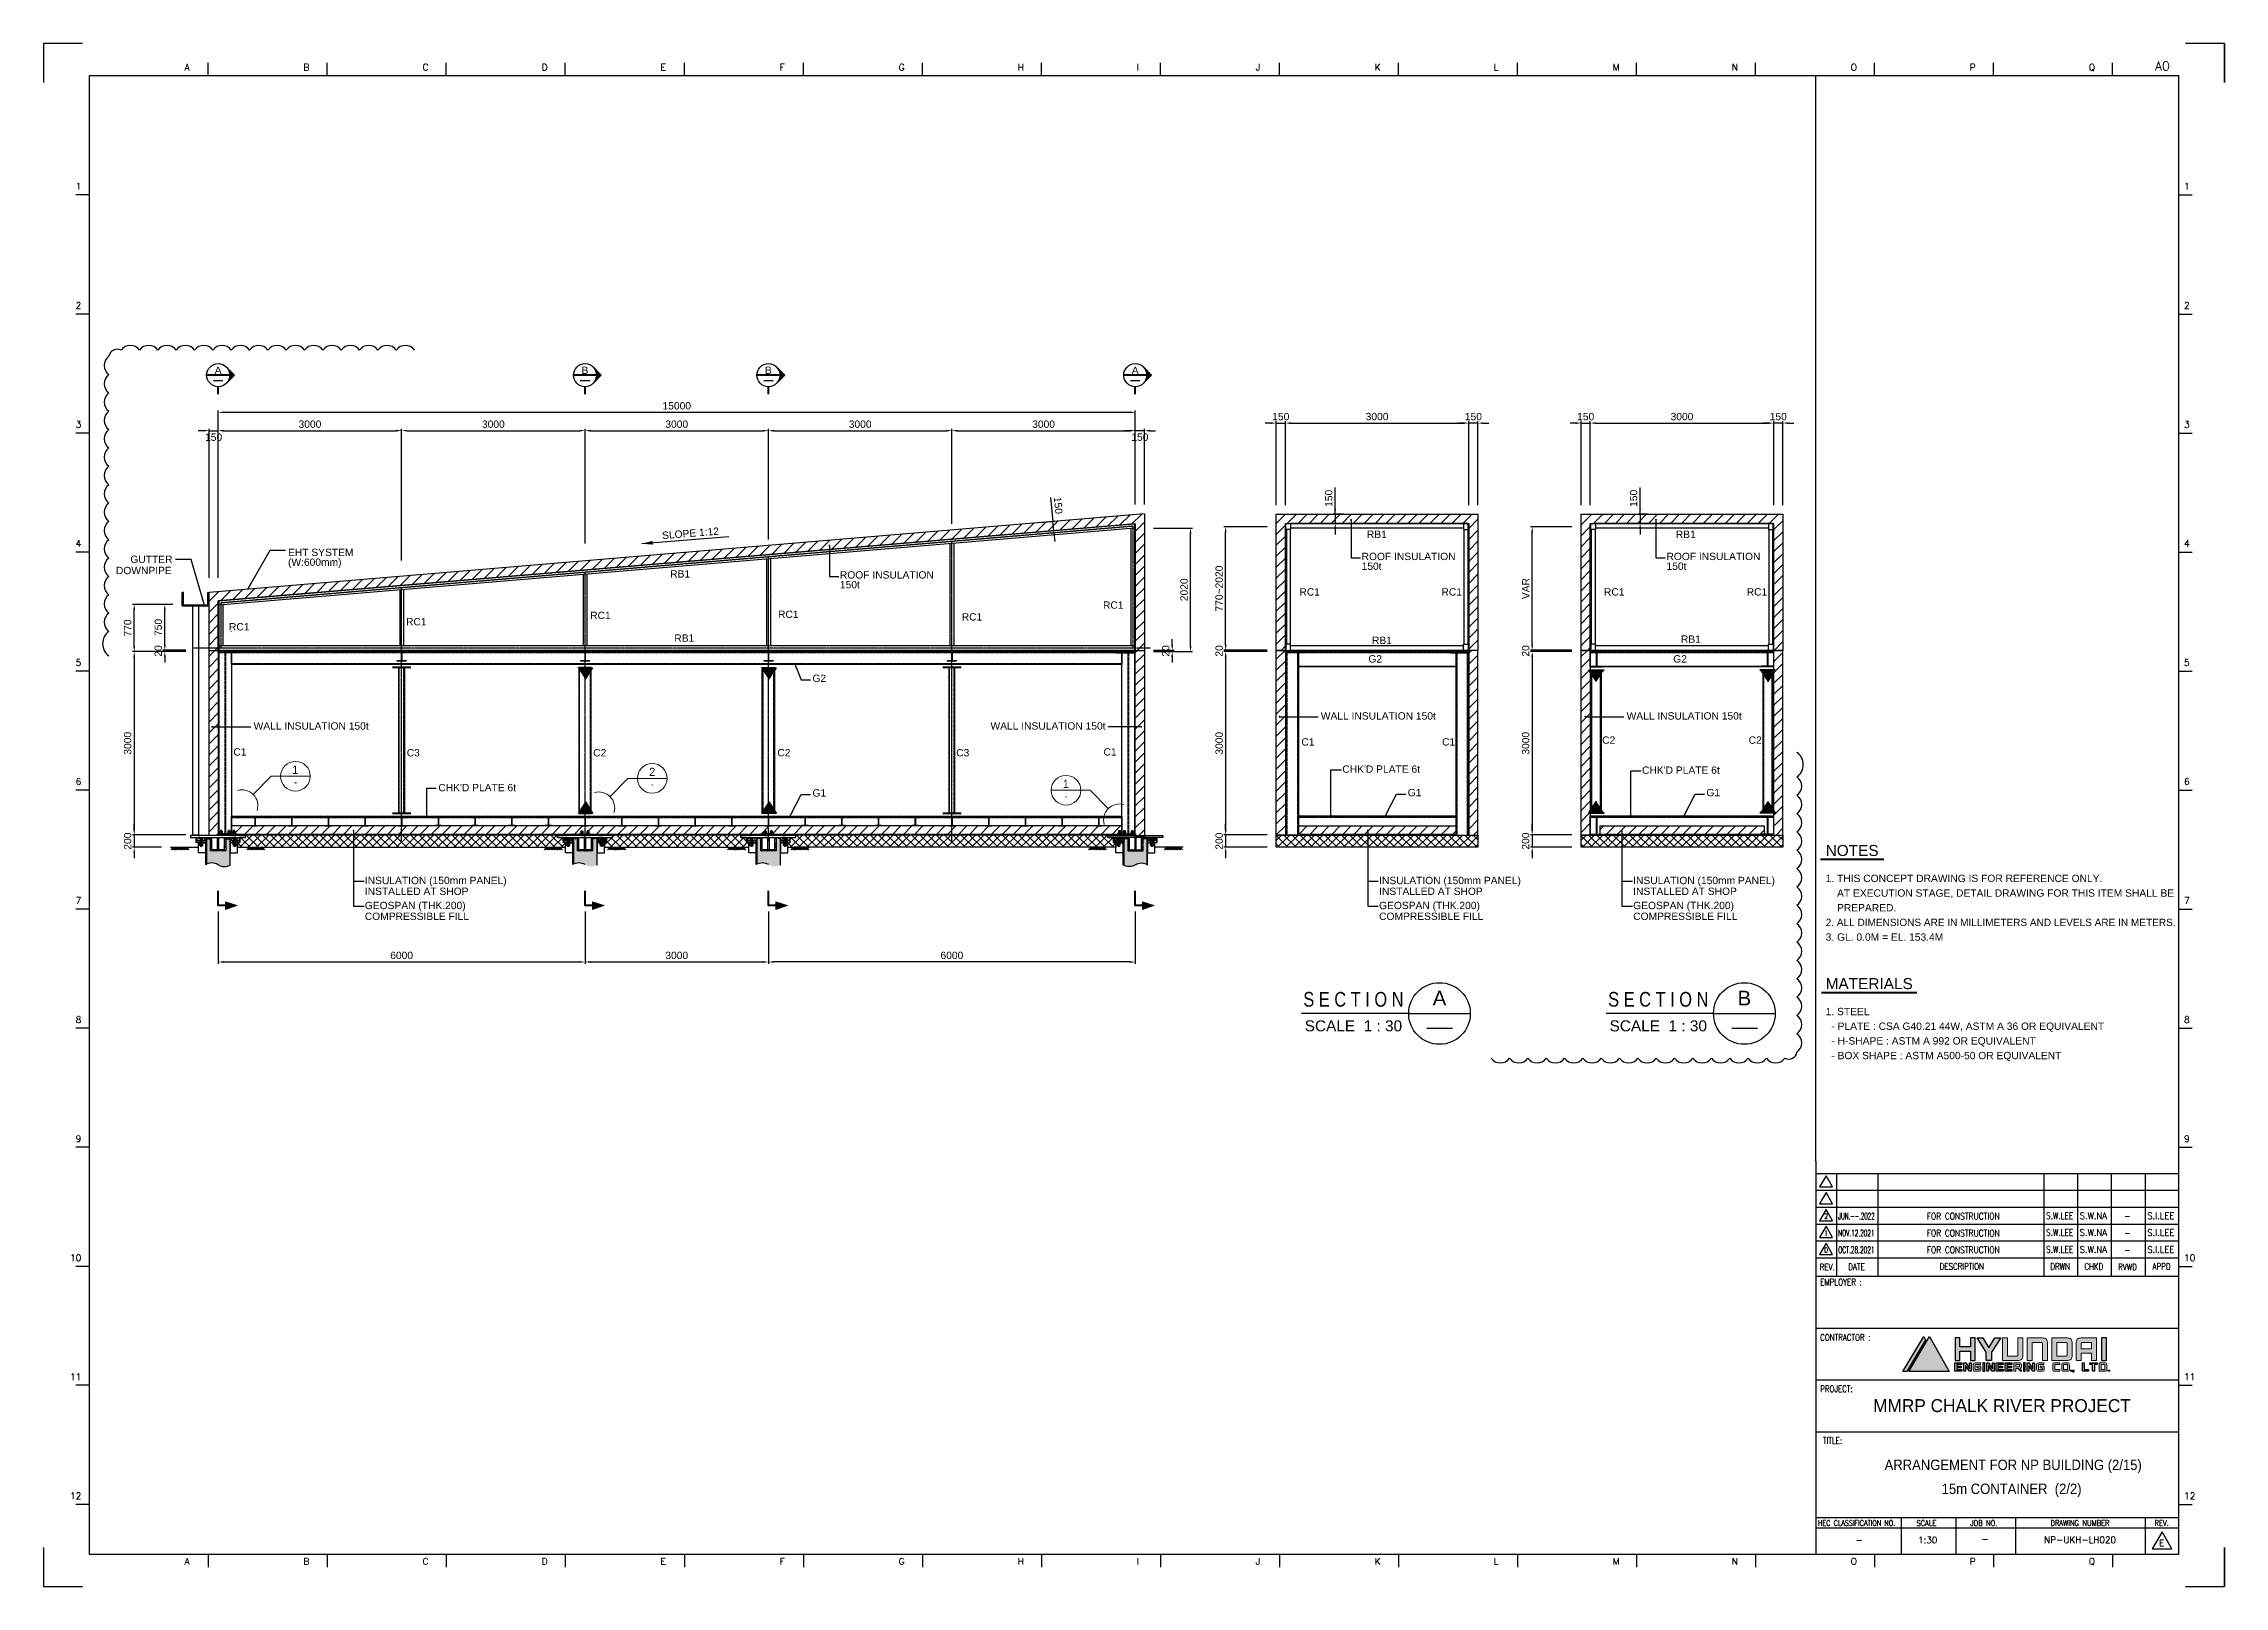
# Model space of a CAD drawing. Header units: millimetres. Extents: x 376548 to 485787, y -156716 to -17718.
# Drawn here: x 422510 to 458180, y -42948 to -17718 of the extents above; entities that cross this region are included whole.
import ezdxf
from ezdxf.enums import TextEntityAlignment as Align

# ---------------------------------------------------------------- set-up
doc = ezdxf.new("R2010")
doc.units = ezdxf.units.MM
doc.header["$LTSCALE"] = 2
doc.linetypes.add('CENTER', pattern=[2, 1.25, -0.25, 0.25, -0.25])
doc.linetypes.add('HIDDEN', pattern=[0.375, 0.25, -0.125])
doc.layers.get('Defpoints').update_dxf_attribs({"color": 250})
for name, color, linetype in [('#20_GR', 3, 'Continuous'), ('C_BLOCK', 7, 'Continuous'), ('C_CEN', 1, 'CENTER'), ('C_COLUMN-01', 2, 'Continuous'), ('C_DIM', 7, 'Continuous'), ('C_GIRDER', 2, 'Continuous'), ('C_HAT', 253, 'Continuous'), ('C_REV', 4, 'Continuous'), ('C_TEXT_01', 2, 'Continuous'), ('CONC', 3, 'Continuous'), ('DIM', 1, 'Continuous'), ('finish', 1, 'Continuous'), ('Layer 1', 7, 'Continuous'), ('PLATE', 2, 'Continuous'), ('TAN-TIT', 30, 'Continuous'), ('TITLE', 7, 'Continuous'), ('나사산', 1, 'Continuous'), ('중심선', 1, 'CENTER')]:
    doc.layers.add(name, color=color, linetype=linetype)
doc.layers.add('C_STEEL', color=2, linetype='Continuous', lineweight=30)
doc.styles.add('Arial', font='arial.ttf')
doc.styles.add('COM', font='COMPLEX', dxfattribs={"height": 5})
doc.styles.add('KIM3', font='ROMAND.shx', dxfattribs={"width": 1.25, "height": 3})
doc.styles.add('KJR', font='arial.ttf', dxfattribs={"width": 0.8})
doc.styles.add('RD', font='sanss___.ttf')
doc.styles.add('RD20', font='ROMAND.SHX', dxfattribs={"width": 0.8, "height": 2})
doc.styles.add('RD6', font='ROMAND.shx', dxfattribs={"width": 0.83, "height": 6})
doc.styles.add('돋움', font='')
doc.styles.get('돋움').set_extended_font_data('Dotum')
doc.dimstyles.new('일반도면_0020', dxfattribs={"dimtxt": 80, "dimasz": 60, "dimexe": 20, "dimexo": 100, "dimgap": 30, "dimtad": 1, "dimdec": 0, "dimzin": 0, "dimdsep": 46, "dimtxsty": 'Arial', "dimcen": -100, "dimclrd": 7, "dimclre": 7, "dimclrt": 2, "dimadec": 8, "dimazin": 0, "dimtfac": 1, "dimtdec": 0, "dimtix": 1, "dimtmove": 2, "dimatfit": 3, "dimfxl": 1, "dimtolj": 1, "dimtzin": 0, "dimarcsym": 0})
doc.dimstyles.new('일반도면_0030', dxfattribs={"dimtxt": 120, "dimasz": 90, "dimexe": 30, "dimexo": 150, "dimgap": 45, "dimtad": 1, "dimdec": 0, "dimzin": 0, "dimdsep": 46, "dimtxsty": 'Arial', "dimcen": -150, "dimclrd": 7, "dimclre": 7, "dimclrt": 2, "dimadec": 8, "dimazin": 0, "dimtfac": 1, "dimtdec": 0, "dimtix": 1, "dimtmove": 2, "dimatfit": 3, "dimfxl": 1, "dimtolj": 1, "dimtzin": 0, "dimarcsym": 0})
pattern_1 = [(45, (-92804.89, 2494.57), (-89.80256, 89.80256), [])]
pattern_2 = [(45, (-92804.89, 2494.57), (-67.351921, 67.351921), []), (135, (-92804.89, 2494.57), (-67.351921, -67.351921), [])]
pattern_3 = [(45, (0, 2887.66), (-89.80256, 89.80256), [])]

msp = doc.modelspace()

# ---------------------------------------------------------------- texts
at = {"width": 0.83}
for s, height, style, p in [('2', 84.8, 'RD20', (451665.9, -36938.7)), ('FOR CONSTRUCTION', 108.155, 'KIM3', (453907.8, -36948)), ('-', 108.2, 'KIM3', (456594.1, -36948)), ('0', 84.8, 'RD20', (451665.9, -37490.1)), ('1', 84.8, 'RD20', (451665.9, -37214.4)), ('FOR CONSTRUCTION', 108.155, 'KIM3', (453907.8, -37223.7)), ('FOR CONSTRUCTION', 108.155, 'KIM3', (453907.8, -37499.4)), ('-', 108.2, 'KIM3', (456594.1, -37223.7)), ('-', 108.2, 'KIM3', (456594.1, -37499.4))]:
    msp.add_text(s, height=height, dxfattribs=dict(at, style=style)).set_placement(p, align=Align.CENTER)
for s, height, style, width, p, p2 in [('JUN.--.2022', 108.155, 'KIM3', 0.549752, (451863.8, -36947.8), (452458.4, -36947.8)), ('S.W.LEE', 108.16, 'KIM3', 0.71939, (455263.7, -36941.4), (455708.3, -36941.4)), ('S.W.NA', 108.16, 'KIM3', 0.799323, (455815, -36941.4), (456259.7, -36941.4)), ('S.I.LEE', 108.16, 'KIM3', 0.838125, (456917.8, -36941.4), (457362.4, -36941.4)), ('OCT.28.2021', 108.155, 'KIM3', 0.598176, (451863.8, -37499.2), (452458.4, -37499.2)), ('NOV.12.2021', 108.155, 'KIM3', 0.58603, (451863.8, -37223.5), (452458.4, -37223.5)), ('S.W.LEE', 108.16, 'KIM3', 0.71939, (455263.7, -37217.1), (455708.3, -37217.1)), ('S.W.LEE', 108.16, 'KIM3', 0.71939, (455263.7, -37492.8), (455708.3, -37492.8)), ('S.W.NA', 108.16, 'KIM3', 0.799323, (455815, -37217.1), (456259.7, -37217.1)), ('S.W.NA', 108.16, 'KIM3', 0.799323, (455815, -37492.8), (456259.7, -37492.8)), ('S.I.LEE', 108.16, 'KIM3', 0.838125, (456917.8, -37217.1), (457362.4, -37217.1)), ('S.I.LEE', 108.16, 'KIM3', 0.838125, (456917.8, -37492.8), (457362.4, -37492.8)), ('MMRP CHALK RIVER PROJECT', 212.069, 'KJR', 0.9519, (452435, -40098.2), (456650, -40098.2))]:
    msp.add_text(s, height=height, dxfattribs=dict(style=style, width=width)).set_placement(p, p2, align=Align.FIT)
at = {"style": 'RD', "width": 0.9}
for s, p in [('ARRANGEMENT FOR NP BUILDING (2/15)', (452622.1, -41045.4)), ('15m CONTAINER  (2/2)', (453556.3, -41437.3))]:
    msp.add_text(s, height=169.655, dxfattribs=at).set_placement(p)
for s, height, style, p in [('-', 106, 'RD20', (452209.2, -42243.5)), ('1:30', 106.03, 'RD20', (453327.5, -42243.5)), ('-', 106, 'RD20', (454266.2, -42228.8)), ('NP-UKH-LH020', 106.034, 'KIM3', (455820, -42239)), ('E', 106, 'RD20', (457157.3, -42292.5))]:
    msp.add_text(s, height=height, dxfattribs=dict(style=style)).set_placement(p, align=Align.CENTER)
at = {"layer": 'C_BLOCK', "color": 2, "linetype": 'Continuous', "lineweight": 30, "style": 'Arial'}
for s, p in [('A', (425364.8, -23059.7)), ('B', (431364.8, -23059.7)), ('B', (434364.8, -23059.7)), ('A', (440364.8, -23059.7))]:
    msp.add_text(s, height=120, dxfattribs=at).set_placement(p, align=Align.MIDDLE_CENTER)
at = {"layer": 'C_BLOCK', "color": 4, "linetype": 'Continuous', "lineweight": 20, "style": '돋움'}
for s, p in [('1', (426627.4, -29593.8)), ('2', (432464.8, -29628.1)), ('1', (439229.9, -29823.8))]:
    msp.add_text(s, height=135, dxfattribs=at).set_placement(p, align=Align.MIDDLE_CENTER)
at = {"layer": 'C_BLOCK', "color": 7, "linetype": 'Continuous', "lineweight": 20, "style": '돋움'}
for p in [(426629.2, -29794.7), (432466.6, -29829.1), (439232.8, -30024.7)]:
    msp.add_text('-', height=115.7, dxfattribs=at).set_placement(p, align=Align.MIDDLE_CENTER)
at = {"layer": 'C_BLOCK', "color": 3, "ltscale": 10, "style": 'Arial'}
for s, p in [('NOTES', (452091.3, -31057.3)), ('MATERIALS', (452370.8, -33234.9))]:
    msp.add_text(s, height=180, dxfattribs=at).set_placement(p, align=Align.BOTTOM_CENTER)
at = {"layer": 'C_GIRDER', "color": 2, "style": 'Arial'}
msp.add_text('SLOPE 1:12', height=120, rotation=4.53777, dxfattribs=at).set_placement((432630.8, -25821.6))
at = {"layer": 'C_TEXT_01', "style": 'Arial'}
for s, p in [('EHT SYSTEM', (426507.2, -26098.4)), ('RB1', (444154.3, -25803)), ('RB1', (449207.3, -25803)), ('DOWNPIPE', (423693.3, -26394.5)), ('GUTTER', (423928.8, -26212.5)), ('(W:600mm)', (426507.2, -26258.4)), ('RB1', (432758.5, -26450.5)), ('ROOF INSULATION', (435534.5, -26466.3)), ('150t', (444067.9, -26324.2)), ('ROOF INSULATION', (444067.9, -26164.2)), ('150t', (449054.4, -26324.2)), ('ROOF INSULATION', (449054.4, -26164.2)), ('150t', (435534.5, -26626.3)), ('RC1', (443051.1, -26744.5)), ('RC1', (445374.1, -26744.5)), ('RC1', (448032, -26744.5)), ('RC1', (450367.2, -26744.5)), ('RC1', (431450.1, -27128.9)), ('RC1', (434522.6, -27110.7)), ('RC1', (437527.3, -27153.1)), ('RC1', (439838.1, -26959.8)), ('RC1', (425541.9, -27314.7)), ('RC1', (428438, -27231.6)), ('RB1', (432826.6, -27500)), ('RB1', (444237.7, -27536.6)), ('RB1', (449290.7, -27516.6)), ('WALL INSULATION 150t', (425945, -28936.8)), ('WALL INSULATION 150t', (437997.5, -28936.8)), ('WALL INSULATION 150t', (443400.6, -28772.5)), ('WALL INSULATION 150t', (448402.8, -28772.5)), ("CHK'D PLATE 6t", (443752.8, -29642.3)), ("CHK'D PLATE 6t", (448654.5, -29659.3)), ("CHK'D PLATE 6t", (428966.3, -29945.1)), ('INSULATION (150mm PANEL)', (427764.1, -31463.7)), ('INSULATION (150mm PANEL)', (444354.1, -31463.7)), ('INSULATION (150mm PANEL)', (448510.1, -31463.7)), ('GEOSPAN (THK.200)', (427764.1, -31872.7)), ('INSTALLED AT SHOP', (427764.1, -31640.6)), ('GEOSPAN (THK.200)', (444354.1, -31872.7)), ('INSTALLED AT SHOP', (444354.1, -31640.6)), ('GEOSPAN (THK.200)', (448510.1, -31872.7)), ('INSTALLED AT SHOP', (448510.1, -31640.6)), ('COMPRESSIBLE FILL', (427764.1, -32049.6)), ('COMPRESSIBLE FILL', (444354.1, -32049.6)), ('COMPRESSIBLE FILL', (448510.1, -32049.6))]:
    msp.add_text(s, height=120, dxfattribs=at).set_placement(p)
for s, p in [('G2', (444178.3, -27839.9)), ('G2', (449164.8, -27839.9)), ('G2', (435086, -28157.5)), ('G1', (435086, -30032.4)), ('G1', (444822, -30026.4)), ('G1', (449707, -30026.4))]:
    msp.add_text(s, height=120, rotation=360, dxfattribs=at).set_placement(p)
for s, p in [('C1', (425721, -29301.9)), ('C1', (439953.9, -29301.9)), ('C1', (443190.1, -29137.6)), ('C1', (445490.6, -29137.6)), ('C2', (448109.9, -29108.3)), ('C2', (450505.7, -29108.3)), ('C3', (428557.1, -29315)), ('C2', (431606.3, -29315)), ('C2', (434618.7, -29315)), ('C3', (437544.2, -29315))]:
    msp.add_text(s, height=120, dxfattribs=at).set_placement(p, align=Align.MIDDLE_CENTER)
for s, p in [('1. THIS CONCEPT DRAWING IS FOR REFERENCE ONLY.', (451658.2, -31369.3)), ('    AT EXECUTION STAGE, DETAIL DRAWING FOR THIS ITEM SHALL BE', (451658.2, -31609.3)), ('    PREPARED.', (451658.2, -31849.3)), ('3. GL. 0.0M = EL. 153.4M', (451658.2, -32329.3)), ('1. STEEL', (451658.2, -33546.9)), ('  - PLATE : CSA G40.21 44W, ASTM A 36 OR EQUIVALENT', (451658.2, -33786.9)), ('  - H-SHAPE : ASTM A 992 OR EQUIVALENT', (451658.2, -34026.9)), ('  - BOX SHAPE : ASTM A500-50 OR EQUIVALENT', (451658.2, -34266.9))]:
    msp.add_text(s, height=120, dxfattribs=at).set_placement(p, align=Align.MIDDLE_LEFT)
at = {"layer": 'C_TEXT_01', "style": 'Arial', "width": 0.98}
msp.add_text('2. ALL DIMENSIONS ARE IN MILLIMETERS AND LEVELS ARE IN METERS.', height=120, dxfattribs=at).set_placement((451658.2, -32089.3), align=Align.MIDDLE_LEFT)
at = {"layer": 'TITLE', "color": 3, "ltscale": 10, "style": 'Arial', "width": 0.8}
for p in [(443934, -33467.3), (448920.5, -33467.3)]:
    msp.add_text('S E C T I O N', height=240, dxfattribs=at).set_placement(p, align=Align.CENTER)
at = {"layer": 'TITLE', "color": 2, "ltscale": 10, "style": 'Arial'}
for s, p in [('A', (445341.8, -33327.3)), ('B', (450328.3, -33327.3))]:
    msp.add_text(s, height=240, dxfattribs=at).set_placement(p, align=Align.MIDDLE)
at = {"layer": 'TITLE', "color": 2, "linetype": 'Continuous', "style": 'Arial'}
for p in [(443934.1, -33691.3), (448920.6, -33691.3)]:
    msp.add_text('SCALE  1 : 30', height=180, dxfattribs=at).set_placement(p, align=Align.TOP_CENTER)

# ---------------------------------------------------------------- blocks, each defined once
blk = doc.blocks.new('A$C8e619059')
at = {"layer": 'TAN-TIT'}
blk.add_line((-18.4, 55.8), (-18.4, 0), dxfattribs=at)
blk = doc.blocks.new('BORDER')
h = blk.add_hatch(color=256)
h.dxf.hatch_style = 1
h.paths.add_polyline_path([(20566, 2726), (20339, 2342), (20779, 2342)])
h.paths.add_polyline_path([(20522, 2687), (20501, 2726), (20274, 2342), (20318, 2342)])
at = {"layer": 'Layer 1'}
h = blk.add_hatch(color=256, dxfattribs=at)
h.dxf.hatch_style = 1
h.paths.add_polyline_path([(21064, 2708), (21011, 2708), (21011, 2613), (20896, 2613), (20896, 2708), (20843, 2708), (20843, 2463), (20896, 2463), (20896, 2565), (21011, 2565), (21011, 2463), (21064, 2463)])
h.paths.add_polyline_path([(21341, 2708), (21277, 2708), (21212, 2601), (21147, 2708), (21083, 2708), (21183, 2554), (21183, 2463), (21241, 2463), (21241, 2554)])
edge = h.paths.add_edge_path()
edge.add_spline(control_points=[(21464, 2511), (21439, 2511), (21414, 2511), (21414, 2511), (21414, 2511), (21414, 2560), (21414, 2610)], knot_values=[2.5, 2.5, 2.5, 2.5, 3, 3, 3, 3.5, 3.5, 3.5, 3.5], degree=3, periodic=0)
edge.add_spline(control_points=[(21414, 2610), (21414, 2659), (21414, 2708), (21414, 2708), (21414, 2708), (21400, 2708), (21387, 2708)], knot_values=[3.5, 3.5, 3.5, 3.5, 4, 4, 4, 4.5, 4.5, 4.5, 4.5], degree=3, periodic=0)
edge.add_spline(control_points=[(21387, 2708), (21373, 2708), (21360, 2708), (21360, 2708), (21360, 2708), (21360, 2647), (21360, 2586)], knot_values=[4.5, 4.5, 4.5, 4.5, 5, 5, 5, 5.5, 5.5, 5.5, 5.5], degree=3, periodic=0)
edge.add_spline(control_points=[(21360, 2586), (21360, 2525), (21360, 2463), (21360, 2463), (21360, 2463), (21527, 2463), (21527, 2463)], knot_values=[5.5, 5.5, 5.5, 5.5, 6, 6, 6, 7, 7, 7, 7], degree=3, periodic=0)
edge.add_spline(control_points=[(21527, 2463), (21543, 2463), (21558, 2466), (21570, 2477)], knot_values=[7, 7, 7, 7, 8, 8, 8, 8], degree=3, periodic=0)
edge.add_spline(control_points=[(21570, 2477), (21581, 2489), (21581, 2506), (21582, 2515), (21582, 2515), (21582, 2543), (21582, 2576)], knot_values=[8, 8, 8, 8, 9, 9, 9, 9.375023, 9.375023, 9.375023, 9.375023], degree=3, periodic=0)
edge.add_spline(control_points=[(21582, 2576), (21582, 2610), (21582, 2651), (21582, 2678)], knot_values=[9.375023, 9.375023, 9.375023, 9.375023, 9.750015, 9.750015, 9.750015, 9.750015], degree=3, periodic=0)
edge.add_spline(control_points=[(21582, 2678), (21582, 2685), (21582, 2691), (21582, 2696)], knot_values=[9.750015, 9.750015, 9.750015, 9.750015, 9.843763, 9.843763, 9.843763, 9.843763], degree=3, periodic=0)
edge.add_spline(control_points=[(21582, 2696), (21582, 2700), (21582, 2704), (21582, 2706)], knot_values=[9.843763, 9.843763, 9.843763, 9.843763, 9.937511, 9.937511, 9.937511, 9.937511], degree=3, periodic=0)
edge.add_spline(control_points=[(21582, 2706), (21582, 2707), (21582, 2707), (21582, 2707)], knot_values=[9.937511, 9.937511, 9.937511, 9.937511, 9.960948, 9.960948, 9.960948, 9.960948], degree=3, periodic=0)
edge.add_spline(control_points=[(21582, 2708), (21582, 2708), (21582, 2708), (21582, 2708), (21582, 2708), (21582, 2708), (21582, 2708)], knot_values=[9.999766, 9.999766, 9.999766, 9.999766, 10, 10, 10, 10.001231, 10.001231, 10.001231, 10.001231], degree=3, periodic=0)
edge.add_spline(control_points=[(21582, 2708), (21582, 2708), (21582, 2708), (21582, 2708)], knot_values=[10.001231, 10.001231, 10.001231, 10.001231, 10.001963, 10.001963, 10.001963, 10.001963], degree=3, periodic=0)
edge.add_spline(control_points=[(21582, 2708), (21582, 2708), (21582, 2708), (21582, 2708)], knot_values=[10.001963, 10.001963, 10.001963, 10.001963, 10.004893, 10.004893, 10.004893, 10.004893], degree=3, periodic=0)
edge.add_spline(control_points=[(21582, 2708), (21582, 2708), (21582, 2708), (21581, 2708)], knot_values=[10.004893, 10.004893, 10.004893, 10.004893, 10.007822, 10.007822, 10.007822, 10.007822], degree=3, periodic=0)
edge.add_spline(control_points=[(21581, 2708), (21581, 2708), (21581, 2708), (21581, 2708)], knot_values=[10.007822, 10.007822, 10.007822, 10.007822, 10.019541, 10.019541, 10.019541, 10.019541], degree=3, periodic=0)
edge.add_spline(control_points=[(21581, 2708), (21581, 2708), (21581, 2708), (21581, 2708)], knot_values=[10.019541, 10.019541, 10.019541, 10.019541, 10.031259, 10.031259, 10.031259, 10.031259], degree=3, periodic=0)
edge.add_spline(control_points=[(21581, 2708), (21581, 2708), (21581, 2708), (21581, 2708)], knot_values=[10.031259, 10.031259, 10.031259, 10.031259, 10.078133, 10.078133, 10.078133, 10.078133], degree=3, periodic=0)
edge.add_spline(control_points=[(21581, 2708), (21580, 2708), (21580, 2708), (21579, 2708)], knot_values=[10.078133, 10.078133, 10.078133, 10.078133, 10.125008, 10.125008, 10.125008, 10.125008], degree=3, periodic=0)
edge.add_spline(control_points=[(21579, 2708), (21577, 2708), (21573, 2708), (21569, 2708)], knot_values=[10.125008, 10.125008, 10.125008, 10.125008, 10.312504, 10.312504, 10.312504, 10.312504], degree=3, periodic=0)
edge.add_spline(control_points=[(21569, 2708), (21565, 2708), (21560, 2708), (21555, 2708)], knot_values=[10.312504, 10.312504, 10.312504, 10.312504, 10.5, 10.5, 10.5, 10.5], degree=3, periodic=0)
edge.add_spline(control_points=[(21555, 2708), (21550, 2708), (21545, 2708), (21540, 2708)], knot_values=[10.5, 10.5, 10.5, 10.5, 10.687496, 10.687496, 10.687496, 10.687496], degree=3, periodic=0)
edge.add_spline(control_points=[(21540, 2708), (21536, 2708), (21532, 2708), (21530, 2708)], knot_values=[10.687496, 10.687496, 10.687496, 10.687496, 10.874992, 10.874992, 10.874992, 10.874992], degree=3, periodic=0)
edge.add_spline(control_points=[(21530, 2708), (21530, 2708), (21529, 2708), (21529, 2708)], knot_values=[10.874992, 10.874992, 10.874992, 10.874992, 10.921867, 10.921867, 10.921867, 10.921867], degree=3, periodic=0)
edge.add_spline(control_points=[(21528, 2708), (21528, 2708), (21528, 2708), (21528, 2708), (21528, 2708), (21528, 2708), (21528, 2708)], knot_values=[10.999502, 10.999502, 10.999502, 10.999502, 11, 11, 11, 11.0006, 11.0006, 11.0006, 11.0006], degree=3, periodic=0)
edge.add_spline(control_points=[(21528, 2708), (21528, 2708), (21528, 2708), (21528, 2708)], knot_values=[11.0006, 11.0006, 11.0006, 11.0006, 11.000967, 11.000967, 11.000967, 11.000967], degree=3, periodic=0)
edge.add_spline(control_points=[(21528, 2708), (21528, 2708), (21528, 2708), (21528, 2708)], knot_values=[11.000967, 11.000967, 11.000967, 11.000967, 11.002431, 11.002431, 11.002431, 11.002431], degree=3, periodic=0)
edge.add_spline(control_points=[(21528, 2708), (21528, 2708), (21528, 2708), (21528, 2708)], knot_values=[11.002431, 11.002431, 11.002431, 11.002431, 11.003896, 11.003896, 11.003896, 11.003896], degree=3, periodic=0)
edge.add_spline(control_points=[(21528, 2708), (21528, 2708), (21528, 2708), (21528, 2708)], knot_values=[11.003896, 11.003896, 11.003896, 11.003896, 11.009755, 11.009755, 11.009755, 11.009755], degree=3, periodic=0)
edge.add_spline(control_points=[(21528, 2708), (21528, 2708), (21528, 2708), (21528, 2708)], knot_values=[11.009755, 11.009755, 11.009755, 11.009755, 11.015615, 11.015615, 11.015615, 11.015615], degree=3, periodic=0)
edge.add_spline(control_points=[(21528, 2708), (21528, 2708), (21528, 2708), (21528, 2707)], knot_values=[11.015615, 11.015615, 11.015615, 11.015615, 11.039052, 11.039052, 11.039052, 11.039052], degree=3, periodic=0)
edge.add_spline(control_points=[(21528, 2707), (21528, 2706), (21528, 2702), (21528, 2696)], knot_values=[11.039052, 11.039052, 11.039052, 11.039052, 11.156237, 11.156237, 11.156237, 11.156237], degree=3, periodic=0)
edge.add_spline(control_points=[(21528, 2696), (21528, 2692), (21528, 2686), (21528, 2680)], knot_values=[11.156237, 11.156237, 11.156237, 11.156237, 11.249985, 11.249985, 11.249985, 11.249985], degree=3, periodic=0)
edge.add_spline(control_points=[(21528, 2680), (21528, 2654), (21528, 2615), (21528, 2583)], knot_values=[11.249985, 11.249985, 11.249985, 11.249985, 11.624977, 11.624977, 11.624977, 11.624977], degree=3, periodic=0)
edge.add_spline(control_points=[(21528, 2583), (21528, 2551), (21528, 2525), (21528, 2525)], knot_values=[11.624977, 11.624977, 11.624977, 11.624977, 12, 12, 12, 12], degree=3, periodic=0)
edge.add_spline(control_points=[(21528, 2525), (21528, 2522), (21528, 2517), (21526, 2514)], knot_values=[0, 0, 0, 0, 1, 1, 1, 1], degree=3, periodic=0)
edge.add_spline(control_points=[(21526, 2514), (21523, 2511), (21519, 2511), (21514, 2511), (21514, 2511), (21489, 2511), (21464, 2511)], knot_values=[1, 1, 1, 1, 2, 2, 2, 2.5, 2.5, 2.5, 2.5], degree=3, periodic=0)
edge = h.paths.add_edge_path()
edge.add_spline(control_points=[(21851, 2656), (21850, 2666), (21850, 2683), (21839, 2694)], knot_values=[10, 10, 10, 10, 11, 11, 11, 11], degree=3, periodic=0)
edge.add_spline(control_points=[(21839, 2694), (21827, 2706), (21813, 2708), (21797, 2708)], knot_values=[11, 11, 11, 11, 12, 12, 12, 12], degree=3, periodic=0)
edge.add_spline(control_points=[(21797, 2708), (21797, 2708), (21755, 2708), (21713, 2708)], knot_values=[0, 0, 0, 0, 0.5, 0.5, 0.5, 0.5], degree=3, periodic=0)
edge.add_spline(control_points=[(21713, 2708), (21671, 2708), (21629, 2708), (21629, 2708), (21629, 2708), (21629, 2647), (21629, 2586)], knot_values=[0.5, 0.5, 0.5, 0.5, 1, 1, 1, 1.5, 1.5, 1.5, 1.5], degree=3, periodic=0)
edge.add_spline(control_points=[(21629, 2586), (21629, 2525), (21629, 2463), (21629, 2463), (21629, 2463), (21642, 2463), (21656, 2463)], knot_values=[1.5, 1.5, 1.5, 1.5, 2, 2, 2, 2.5, 2.5, 2.5, 2.5], degree=3, periodic=0)
edge.add_spline(control_points=[(21656, 2463), (21669, 2463), (21683, 2463), (21683, 2463), (21683, 2463), (21683, 2513), (21683, 2562)], knot_values=[2.5, 2.5, 2.5, 2.5, 3, 3, 3, 3.5, 3.5, 3.5, 3.5], degree=3, periodic=0)
edge.add_spline(control_points=[(21683, 2562), (21683, 2611), (21683, 2660), (21683, 2660), (21683, 2660), (21783, 2660), (21783, 2660)], knot_values=[3.5, 3.5, 3.5, 3.5, 4, 4, 4, 5, 5, 5, 5], degree=3, periodic=0)
edge.add_spline(control_points=[(21783, 2660), (21788, 2660), (21792, 2660), (21795, 2657)], knot_values=[5, 5, 5, 5, 6, 6, 6, 6], degree=3, periodic=0)
edge.add_spline(control_points=[(21795, 2657), (21797, 2654), (21797, 2649), (21797, 2646), (21797, 2646), (21797, 2601), (21797, 2555)], knot_values=[6, 6, 6, 6, 7, 7, 7, 7.5, 7.5, 7.5, 7.5], degree=3, periodic=0)
edge.add_spline(control_points=[(21797, 2555), (21797, 2509), (21797, 2463), (21797, 2463), (21797, 2463), (21810, 2463), (21824, 2463)], knot_values=[7.5, 7.5, 7.5, 7.5, 8, 8, 8, 8.5, 8.5, 8.5, 8.5], degree=3, periodic=0)
edge.add_spline(control_points=[(21824, 2463), (21837, 2463), (21851, 2463), (21851, 2463), (21851, 2463), (21851, 2656), (21851, 2656)], knot_values=[8.5, 8.5, 8.5, 8.5, 9, 9, 9, 10, 10, 10, 10], degree=3, periodic=0)
edge = h.paths.add_edge_path()
edge.add_spline(control_points=[(22108, 2694), (22097, 2706), (22082, 2708), (22066, 2708), (22066, 2708), (22037, 2708), (22009, 2708)], knot_values=[1, 1, 1, 1, 2, 2, 2, 2.5, 2.5, 2.5, 2.5], degree=3, periodic=0)
edge.add_spline(control_points=[(22009, 2708), (21980, 2708), (21952, 2708), (21952, 2708), (21952, 2708), (21938, 2708), (21925, 2708)], knot_values=[2.5, 2.5, 2.5, 2.5, 3, 3, 3, 3.5, 3.5, 3.5, 3.5], degree=3, periodic=0)
edge.add_spline(control_points=[(21925, 2708), (21912, 2708), (21898, 2708), (21898, 2708), (21898, 2708), (21898, 2647), (21898, 2586)], knot_values=[3.5, 3.5, 3.5, 3.5, 4, 4, 4, 4.5, 4.5, 4.5, 4.5], degree=3, periodic=0)
edge.add_spline(control_points=[(21898, 2586), (21898, 2525), (21898, 2463), (21898, 2463), (21898, 2463), (22066, 2463), (22066, 2463)], knot_values=[4.5, 4.5, 4.5, 4.5, 5, 5, 5, 6, 6, 6, 6], degree=3, periodic=0)
edge.add_spline(control_points=[(22066, 2463), (22082, 2463), (22097, 2466), (22108, 2477)], knot_values=[6, 6, 6, 6, 7, 7, 7, 7], degree=3, periodic=0)
edge.add_spline(control_points=[(22108, 2477), (22119, 2489), (22119, 2506), (22120, 2515), (22120, 2515), (22120, 2551), (22120, 2586)], knot_values=[7, 7, 7, 7, 8, 8, 8, 8.5, 8.5, 8.5, 8.5], degree=3, periodic=0)
edge.add_spline(control_points=[(22120, 2586), (22120, 2621), (22120, 2656), (22120, 2656)], knot_values=[8.5, 8.5, 8.5, 8.5, 9, 9, 9, 9], degree=3, periodic=0)
edge.add_spline(control_points=[(22120, 2656), (22119, 2666), (22119, 2683), (22108, 2694)], knot_values=[0, 0, 0, 0, 1, 1, 1, 1], degree=3, periodic=0)
edge = h.paths.add_edge_path(flags=16)
edge.add_spline(control_points=[(22053, 2660), (22058, 2660), (22062, 2660), (22064, 2657)], knot_values=[5, 5, 5, 5, 6, 6, 6, 6], degree=3, periodic=0)
edge.add_spline(control_points=[(22064, 2657), (22067, 2654), (22066, 2649), (22066, 2646), (22066, 2646), (22066, 2616), (22066, 2586)], knot_values=[6, 6, 6, 6, 7, 7, 7, 7.5, 7.5, 7.5, 7.5], degree=3, periodic=0)
edge.add_spline(control_points=[(22066, 2586), (22066, 2555), (22066, 2525), (22066, 2525)], knot_values=[7.5, 7.5, 7.5, 7.5, 8, 8, 8, 8], degree=3, periodic=0)
edge.add_spline(control_points=[(22066, 2525), (22066, 2522), (22067, 2517), (22064, 2514)], knot_values=[0, 0, 0, 0, 1, 1, 1, 1], degree=3, periodic=0)
edge.add_spline(control_points=[(22064, 2514), (22062, 2511), (22058, 2511), (22053, 2511), (22053, 2511), (22027, 2511), (22002, 2511)], knot_values=[1, 1, 1, 1, 2, 2, 2, 2.5, 2.5, 2.5, 2.5], degree=3, periodic=0)
edge.add_spline(control_points=[(22002, 2511), (21977, 2511), (21952, 2511), (21952, 2511), (21952, 2511), (21952, 2548), (21952, 2586)], knot_values=[2.5, 2.5, 2.5, 2.5, 3, 3, 3, 3.5, 3.5, 3.5, 3.5], degree=3, periodic=0)
edge.add_spline(control_points=[(21952, 2586), (21952, 2623), (21952, 2660), (21952, 2660), (21952, 2660), (22053, 2660), (22053, 2660)], knot_values=[3.5, 3.5, 3.5, 3.5, 4, 4, 4, 5, 5, 5, 5], degree=3, periodic=0)
edge = h.paths.add_edge_path()
edge.add_spline(control_points=[(22385, 2586), (22385, 2647), (22385, 2708), (22385, 2708), (22385, 2708), (22218, 2708), (22218, 2708)], knot_values=[7.5, 7.5, 7.5, 7.5, 8, 8, 8, 9, 9, 9, 9], degree=3, periodic=0)
edge.add_spline(control_points=[(22218, 2708), (22202, 2708), (22187, 2706), (22176, 2694)], knot_values=[9, 9, 9, 9, 10, 10, 10, 10], degree=3, periodic=0)
edge.add_spline(control_points=[(22176, 2694), (22165, 2683), (22164, 2666), (22164, 2656), (22164, 2656), (22164, 2608), (22164, 2560)], knot_values=[0, 0, 0, 0, 1, 1, 1, 1.5, 1.5, 1.5, 1.5], degree=3, periodic=0)
edge.add_spline(control_points=[(22164, 2560), (22164, 2512), (22164, 2463), (22164, 2463), (22164, 2463), (22178, 2463), (22191, 2463)], knot_values=[1.5, 1.5, 1.5, 1.5, 2, 2, 2, 2.5, 2.5, 2.5, 2.5], degree=3, periodic=0)
edge.add_spline(control_points=[(22191, 2463), (22204, 2463), (22218, 2463), (22218, 2463), (22218, 2463), (22218, 2483), (22218, 2502)], knot_values=[2.5, 2.5, 2.5, 2.5, 3, 3, 3, 3.5, 3.5, 3.5, 3.5], degree=3, periodic=0)
edge.add_spline(control_points=[(22218, 2502), (22218, 2522), (22218, 2541), (22218, 2541), (22218, 2541), (22246, 2541), (22275, 2541)], knot_values=[3.5, 3.5, 3.5, 3.5, 4, 4, 4, 4.5, 4.5, 4.5, 4.5], degree=3, periodic=0)
edge.add_spline(control_points=[(22275, 2541), (22303, 2541), (22332, 2541), (22332, 2541), (22332, 2541), (22332, 2522), (22332, 2502)], knot_values=[4.5, 4.5, 4.5, 4.5, 5, 5, 5, 5.5, 5.5, 5.5, 5.5], degree=3, periodic=0)
edge.add_spline(control_points=[(22332, 2502), (22332, 2483), (22332, 2463), (22332, 2463), (22332, 2463), (22345, 2463), (22359, 2463)], knot_values=[5.5, 5.5, 5.5, 5.5, 6, 6, 6, 6.5, 6.5, 6.5, 6.5], degree=3, periodic=0)
edge.add_spline(control_points=[(22359, 2463), (22372, 2463), (22385, 2463), (22385, 2463), (22385, 2463), (22385, 2525), (22385, 2586)], knot_values=[6.5, 6.5, 6.5, 6.5, 7, 7, 7, 7.5, 7.5, 7.5, 7.5], degree=3, periodic=0)
edge = h.paths.add_edge_path(flags=16)
edge.add_spline(control_points=[(22282, 2660), (22307, 2660), (22332, 2660), (22332, 2660), (22332, 2660), (22332, 2643), (22332, 2625)], knot_values=[0.5, 0.5, 0.5, 0.5, 1, 1, 1, 1.5, 1.5, 1.5, 1.5], degree=3, periodic=0)
edge.add_spline(control_points=[(22332, 2625), (22332, 2607), (22332, 2589), (22332, 2589), (22332, 2589), (22303, 2589), (22275, 2589)], knot_values=[1.5, 1.5, 1.5, 1.5, 2, 2, 2, 2.5, 2.5, 2.5, 2.5], degree=3, periodic=0)
edge.add_spline(control_points=[(22275, 2589), (22246, 2589), (22218, 2589), (22218, 2589), (22218, 2589), (22218, 2646), (22218, 2646)], knot_values=[2.5, 2.5, 2.5, 2.5, 3, 3, 3, 4, 4, 4, 4], degree=3, periodic=0)
edge.add_spline(control_points=[(22218, 2646), (22218, 2649), (22217, 2654), (22220, 2657)], knot_values=[4, 4, 4, 4, 5, 5, 5, 5], degree=3, periodic=0)
edge.add_spline(control_points=[(22220, 2657), (22222, 2660), (22226, 2660), (22231, 2660)], knot_values=[5, 5, 5, 5, 6, 6, 6, 6], degree=3, periodic=0)
edge.add_spline(control_points=[(22231, 2660), (22231, 2660), (22256, 2660), (22282, 2660)], knot_values=[0, 0, 0, 0, 0.5, 0.5, 0.5, 0.5], degree=3, periodic=0)
h.paths.add_polyline_path([(22496, 2708), (22439, 2708), (22439, 2463), (22496, 2463)])
h = blk.add_hatch(color=256, dxfattribs=at)
h.dxf.hatch_style = 1
edge = h.paths.add_edge_path()
edge.add_spline(control_points=[(21816, 2395), (21816, 2396), (21816, 2397), (21816, 2398)], knot_values=[15.750015, 15.750015, 15.750015, 15.750015, 15.843763, 15.843763, 15.843763, 15.843763], degree=3, periodic=0)
edge.add_spline(control_points=[(21816, 2398), (21816, 2399), (21816, 2399), (21816, 2400)], knot_values=[15.843763, 15.843763, 15.843763, 15.843763, 15.937511, 15.937511, 15.937511, 15.937511], degree=3, periodic=0)
edge.add_spline(control_points=[(21816, 2400), (21816, 2400), (21816, 2400), (21816, 2400)], knot_values=[15.937511, 15.937511, 15.937511, 15.937511, 15.960948, 15.960948, 15.960948, 15.960948], degree=3, periodic=0)
edge.add_spline(control_points=[(21816, 2400), (21816, 2400), (21816, 2400), (21816, 2400), (21816, 2400), (21816, 2400), (21816, 2400)], knot_values=[15.999766, 15.999766, 15.999766, 15.999766, 16, 16, 16, 16.001231, 16.001231, 16.001231, 16.001231], degree=3, periodic=0)
edge.add_spline(control_points=[(21816, 2400), (21816, 2400), (21816, 2400), (21816, 2400)], knot_values=[16.001231, 16.001231, 16.001231, 16.001231, 16.001963, 16.001963, 16.001963, 16.001963], degree=3, periodic=0)
edge.add_spline(control_points=[(21816, 2400), (21816, 2400), (21816, 2400), (21816, 2400)], knot_values=[16.001963, 16.001963, 16.001963, 16.001963, 16.004893, 16.004893, 16.004893, 16.004893], degree=3, periodic=0)
edge.add_spline(control_points=[(21816, 2400), (21816, 2400), (21816, 2400), (21816, 2400)], knot_values=[16.004893, 16.004893, 16.004893, 16.004893, 16.007822, 16.007822, 16.007822, 16.007822], degree=3, periodic=0)
edge.add_spline(control_points=[(21816, 2400), (21816, 2400), (21816, 2400), (21816, 2400)], knot_values=[16.007822, 16.007822, 16.007822, 16.007822, 16.019541, 16.019541, 16.019541, 16.019541], degree=3, periodic=0)
edge.add_spline(control_points=[(21816, 2400), (21816, 2400), (21816, 2400), (21816, 2400)], knot_values=[16.019541, 16.019541, 16.019541, 16.019541, 16.031259, 16.031259, 16.031259, 16.031259], degree=3, periodic=0)
edge.add_spline(control_points=[(21816, 2400), (21816, 2400), (21815, 2400), (21815, 2400)], knot_values=[16.031259, 16.031259, 16.031259, 16.031259, 16.078133, 16.078133, 16.078133, 16.078133], degree=3, periodic=0)
edge.add_spline(control_points=[(21815, 2400), (21815, 2400), (21814, 2400), (21814, 2400)], knot_values=[16.078133, 16.078133, 16.078133, 16.078133, 16.125007, 16.125007, 16.125007, 16.125007], degree=3, periodic=0)
edge.add_spline(control_points=[(21814, 2400), (21812, 2400), (21809, 2400), (21806, 2400)], knot_values=[16.125007, 16.125007, 16.125007, 16.125007, 16.312504, 16.312504, 16.312504, 16.312504], degree=3, periodic=0)
edge.add_spline(control_points=[(21806, 2400), (21802, 2400), (21798, 2400), (21794, 2400)], knot_values=[16.312504, 16.312504, 16.312504, 16.312504, 16.5, 16.5, 16.5, 16.5], degree=3, periodic=0)
edge.add_spline(control_points=[(21794, 2400), (21790, 2400), (21786, 2400), (21783, 2400)], knot_values=[16.5, 16.5, 16.5, 16.5, 16.687496, 16.687496, 16.687496, 16.687496], degree=3, periodic=0)
edge.add_spline(control_points=[(21783, 2400), (21779, 2400), (21776, 2400), (21775, 2400)], knot_values=[16.687496, 16.687496, 16.687496, 16.687496, 16.874993, 16.874993, 16.874993, 16.874993], degree=3, periodic=0)
edge.add_spline(control_points=[(21775, 2400), (21774, 2400), (21774, 2400), (21773, 2400)], knot_values=[16.874993, 16.874993, 16.874993, 16.874993, 16.921867, 16.921867, 16.921867, 16.921867], degree=3, periodic=0)
edge.add_spline(control_points=[(21773, 2400), (21773, 2400), (21773, 2400), (21773, 2400)], knot_values=[16.921867, 16.921867, 16.921867, 16.921867, 16.968741, 16.968741, 16.968741, 16.968741], degree=3, periodic=0)
edge.add_spline(control_points=[(21773, 2400), (21773, 2400), (21773, 2400), (21773, 2400), (21773, 2400), (21773, 2400), (21773, 2400)], knot_values=[16.999502, 16.999502, 16.999502, 16.999502, 17, 17, 17, 17.000967, 17.000967, 17.000967, 17.000967], degree=3, periodic=0)
edge.add_spline(control_points=[(21773, 2400), (21773, 2400), (21773, 2400), (21773, 2400)], knot_values=[17.000967, 17.000967, 17.000967, 17.000967, 17.002431, 17.002431, 17.002431, 17.002431], degree=3, periodic=0)
edge.add_spline(control_points=[(21773, 2400), (21773, 2400), (21773, 2400), (21773, 2400)], knot_values=[17.002431, 17.002431, 17.002431, 17.002431, 17.003896, 17.003896, 17.003896, 17.003896], degree=3, periodic=0)
edge.add_spline(control_points=[(21773, 2400), (21773, 2400), (21773, 2400), (21773, 2400)], knot_values=[17.003896, 17.003896, 17.003896, 17.003896, 17.009755, 17.009755, 17.009755, 17.009755], degree=3, periodic=0)
edge.add_spline(control_points=[(21773, 2400), (21773, 2400), (21773, 2400), (21773, 2400)], knot_values=[17.009755, 17.009755, 17.009755, 17.009755, 17.015615, 17.015615, 17.015615, 17.015615], degree=3, periodic=0)
edge.add_spline(control_points=[(21773, 2400), (21773, 2400), (21773, 2400), (21773, 2400)], knot_values=[17.015615, 17.015615, 17.015615, 17.015615, 17.039052, 17.039052, 17.039052, 17.039052], degree=3, periodic=0)
edge.add_spline(control_points=[(21773, 2400), (21773, 2400), (21773, 2400), (21773, 2400)], knot_values=[17.039052, 17.039052, 17.039052, 17.039052, 17.062489, 17.062489, 17.062489, 17.062489], degree=3, periodic=0)
edge.add_spline(control_points=[(21773, 2400), (21773, 2400), (21773, 2399), (21773, 2399)], knot_values=[17.062489, 17.062489, 17.062489, 17.062489, 17.156237, 17.156237, 17.156237, 17.156237], degree=3, periodic=0)
edge.add_spline(control_points=[(21773, 2399), (21773, 2399), (21773, 2398), (21773, 2397)], knot_values=[17.156237, 17.156237, 17.156237, 17.156237, 17.249985, 17.249985, 17.249985, 17.249985], degree=3, periodic=0)
edge.add_spline(control_points=[(21773, 2397), (21773, 2395), (21773, 2391), (21773, 2388)], knot_values=[17.249985, 17.249985, 17.249985, 17.249985, 17.624977, 17.624977, 17.624977, 17.624977], degree=3, periodic=0)
edge.add_spline(control_points=[(21773, 2388), (21773, 2385), (21773, 2383), (21773, 2383), (21773, 2383), (21779, 2383), (21785, 2383)], knot_values=[17.624977, 17.624977, 17.624977, 17.624977, 18, 18, 18, 18.5, 18.5, 18.5, 18.5], degree=3, periodic=0)
edge.add_spline(control_points=[(21785, 2383), (21791, 2383), (21797, 2383), (21797, 2383), (21797, 2383), (21797, 2369), (21797, 2369)], knot_values=[0.5, 0.5, 0.5, 0.5, 1, 1, 1, 2, 2, 2, 2], degree=3, periodic=0)
edge.add_spline(control_points=[(21797, 2369), (21797, 2365), (21795, 2363), (21791, 2363), (21791, 2363), (21758, 2363), (21758, 2363)], knot_values=[2, 2, 2, 2, 3, 3, 3, 4, 4, 4, 4], degree=3, periodic=0)
edge.add_spline(control_points=[(21758, 2363), (21755, 2363), (21753, 2365), (21753, 2369), (21753, 2369), (21753, 2414), (21753, 2414)], knot_values=[4, 4, 4, 4, 5, 5, 5, 6, 6, 6, 6], degree=3, periodic=0)
edge.add_spline(control_points=[(21753, 2414), (21753, 2418), (21755, 2419), (21758, 2419), (21758, 2419), (21772, 2419), (21785, 2419)], knot_values=[6, 6, 6, 6, 7, 7, 7, 7.5, 7.5, 7.5, 7.5], degree=3, periodic=0)
edge.add_spline(control_points=[(21785, 2419), (21799, 2419), (21812, 2419), (21812, 2419), (21812, 2419), (21812, 2424), (21812, 2428)], knot_values=[7.5, 7.5, 7.5, 7.5, 8, 8, 8, 8.5, 8.5, 8.5, 8.5], degree=3, periodic=0)
edge.add_spline(control_points=[(21812, 2428), (21812, 2433), (21812, 2437), (21812, 2437), (21812, 2437), (21753, 2437), (21753, 2437)], knot_values=[8.5, 8.5, 8.5, 8.5, 9, 9, 9, 10, 10, 10, 10], degree=3, periodic=0)
edge.add_spline(control_points=[(21753, 2437), (21739, 2437), (21733, 2431), (21733, 2417), (21733, 2417), (21733, 2366), (21733, 2366)], knot_values=[10, 10, 10, 10, 11, 11, 11, 12, 12, 12, 12], degree=3, periodic=0)
edge.add_spline(control_points=[(21733, 2366), (21733, 2352), (21739, 2345), (21753, 2345), (21753, 2345), (21796, 2345), (21796, 2345)], knot_values=[12, 12, 12, 12, 13, 13, 13, 14, 14, 14, 14], degree=3, periodic=0)
edge.add_spline(control_points=[(21796, 2345), (21809, 2345), (21816, 2352), (21816, 2366), (21816, 2366), (21816, 2371), (21816, 2377)], knot_values=[14, 14, 14, 14, 15, 15, 15, 15.375023, 15.375023, 15.375023, 15.375023], degree=3, periodic=0)
edge.add_spline(control_points=[(21816, 2377), (21816, 2383), (21816, 2390), (21816, 2395)], knot_values=[15.375023, 15.375023, 15.375023, 15.375023, 15.750015, 15.750015, 15.750015, 15.750015], degree=3, periodic=0)
edge = h.paths.add_edge_path()
edge.add_spline(control_points=[(21984, 2428), (21984, 2433), (21984, 2437), (21984, 2437), (21984, 2437), (21930, 2437), (21930, 2437)], knot_values=[9.5, 9.5, 9.5, 9.5, 10, 10, 10, 11, 11, 11, 11], degree=3, periodic=0)
edge.add_spline(control_points=[(21930, 2437), (21916, 2437), (21909, 2431), (21909, 2417)], knot_values=[11, 11, 11, 11, 12, 12, 12, 12], degree=3, periodic=0)
edge.add_spline(control_points=[(21909, 2417), (21909, 2417), (21909, 2366), (21909, 2366)], knot_values=[0, 0, 0, 0, 1, 1, 1, 1], degree=3, periodic=0)
edge.add_spline(control_points=[(21909, 2366), (21909, 2352), (21916, 2345), (21930, 2345), (21930, 2345), (21943, 2345), (21957, 2345)], knot_values=[1, 1, 1, 1, 2, 2, 2, 2.5, 2.5, 2.5, 2.5], degree=3, periodic=0)
edge.add_spline(control_points=[(21957, 2345), (21971, 2345), (21984, 2345), (21984, 2345), (21984, 2345), (21984, 2350), (21984, 2354)], knot_values=[2.5, 2.5, 2.5, 2.5, 3, 3, 3, 3.5, 3.5, 3.5, 3.5], degree=3, periodic=0)
edge.add_spline(control_points=[(21984, 2354), (21984, 2359), (21984, 2363), (21984, 2363), (21984, 2363), (21935, 2363), (21935, 2363)], knot_values=[3.5, 3.5, 3.5, 3.5, 4, 4, 4, 5, 5, 5, 5], degree=3, periodic=0)
edge.add_spline(control_points=[(21935, 2363), (21931, 2363), (21930, 2365), (21930, 2369), (21930, 2369), (21930, 2414), (21930, 2414)], knot_values=[5, 5, 5, 5, 6, 6, 6, 7, 7, 7, 7], degree=3, periodic=0)
edge.add_spline(control_points=[(21930, 2414), (21930, 2418), (21931, 2419), (21935, 2419), (21935, 2419), (21947, 2419), (21960, 2419)], knot_values=[7, 7, 7, 7, 8, 8, 8, 8.5, 8.5, 8.5, 8.5], degree=3, periodic=0)
edge.add_spline(control_points=[(21960, 2419), (21972, 2419), (21984, 2419), (21984, 2419), (21984, 2419), (21984, 2424), (21984, 2428)], knot_values=[8.5, 8.5, 8.5, 8.5, 9, 9, 9, 9.5, 9.5, 9.5, 9.5], degree=3, periodic=0)
edge = h.paths.add_edge_path()
edge.add_spline(control_points=[(22090, 2417), (22090, 2431), (22083, 2437), (22069, 2437)], knot_values=[7, 7, 7, 7, 8, 8, 8, 8], degree=3, periodic=0)
edge.add_spline(control_points=[(22069, 2437), (22069, 2437), (22026, 2437), (22026, 2437)], knot_values=[0, 0, 0, 0, 1, 1, 1, 1], degree=3, periodic=0)
edge.add_spline(control_points=[(22026, 2437), (22012, 2437), (22006, 2431), (22006, 2417), (22006, 2417), (22006, 2366), (22006, 2366)], knot_values=[1, 1, 1, 1, 2, 2, 2, 3, 3, 3, 3], degree=3, periodic=0)
edge.add_spline(control_points=[(22006, 2366), (22006, 2352), (22012, 2345), (22026, 2345), (22026, 2345), (22069, 2345), (22069, 2345)], knot_values=[3, 3, 3, 3, 4, 4, 4, 5, 5, 5, 5], degree=3, periodic=0)
edge.add_spline(control_points=[(22069, 2345), (22083, 2345), (22090, 2352), (22090, 2366), (22090, 2366), (22090, 2417), (22090, 2417)], knot_values=[5, 5, 5, 5, 6, 6, 6, 7, 7, 7, 7], degree=3, periodic=0)
edge = h.paths.add_edge_path(flags=16)
edge.add_spline(control_points=[(22026, 2414), (22026, 2418), (22028, 2419), (22031, 2419), (22031, 2419), (22064, 2419), (22064, 2419)], knot_values=[4, 4, 4, 4, 5, 5, 5, 6, 6, 6, 6], degree=3, periodic=0)
edge.add_spline(control_points=[(22064, 2419), (22068, 2419), (22070, 2418), (22070, 2414), (22070, 2414), (22070, 2403), (22070, 2391)], knot_values=[6, 6, 6, 6, 7, 7, 7, 7.5, 7.5, 7.5, 7.5], degree=3, periodic=0)
edge.add_spline(control_points=[(22070, 2391), (22070, 2380), (22070, 2369), (22070, 2369)], knot_values=[7.5, 7.5, 7.5, 7.5, 8, 8, 8, 8], degree=3, periodic=0)
edge.add_spline(control_points=[(22070, 2369), (22070, 2365), (22068, 2363), (22064, 2363), (22064, 2363), (22031, 2363), (22031, 2363)], knot_values=[0, 0, 0, 0, 1, 1, 1, 2, 2, 2, 2], degree=3, periodic=0)
edge.add_spline(control_points=[(22031, 2363), (22028, 2363), (22026, 2365), (22026, 2369), (22026, 2369), (22026, 2414), (22026, 2414)], knot_values=[2, 2, 2, 2, 3, 3, 3, 4, 4, 4, 4], degree=3, periodic=0)
h.paths.add_polyline_path([(22115, 2357), (22101, 2357), (22101, 2345), (22115, 2345)])
h.paths.add_polyline_path([(22139, 2357), (22124, 2357), (22124, 2345), (22130, 2345), (22124, 2336), (22131, 2336), (22139, 2346)])
h.paths.add_polyline_path([(22300, 2364), (22252, 2364), (22252, 2437), (22232, 2437), (22232, 2345), (22300, 2345)])
h.paths.add_polyline_path([(22394, 2437), (22311, 2437), (22311, 2419), (22343, 2419), (22343, 2345), (22363, 2345), (22363, 2419), (22394, 2419)])
edge = h.paths.add_edge_path()
edge.add_spline(control_points=[(22498, 2418), (22498, 2431), (22491, 2437), (22477, 2437)], knot_values=[5, 5, 5, 5, 6, 6, 6, 6], degree=3, periodic=0)
edge.add_spline(control_points=[(22477, 2437), (22477, 2437), (22462, 2437), (22446, 2437)], knot_values=[0, 0, 0, 0, 0.5, 0.5, 0.5, 0.5], degree=3, periodic=0)
edge.add_spline(control_points=[(22446, 2437), (22431, 2437), (22416, 2437), (22416, 2437), (22416, 2437), (22416, 2414), (22416, 2391)], knot_values=[0.5, 0.5, 0.5, 0.5, 1, 1, 1, 1.5, 1.5, 1.5, 1.5], degree=3, periodic=0)
edge.add_spline(control_points=[(22416, 2391), (22416, 2368), (22416, 2345), (22416, 2345), (22416, 2345), (22477, 2345), (22477, 2345)], knot_values=[1.5, 1.5, 1.5, 1.5, 2, 2, 2, 3, 3, 3, 3], degree=3, periodic=0)
edge.add_spline(control_points=[(22477, 2345), (22491, 2345), (22498, 2352), (22498, 2365), (22498, 2365), (22498, 2418), (22498, 2418)], knot_values=[3, 3, 3, 3, 4, 4, 4, 5, 5, 5, 5], degree=3, periodic=0)
edge = h.paths.add_edge_path(flags=16)
edge.add_spline(control_points=[(22436, 2391), (22436, 2405), (22436, 2419), (22436, 2419), (22436, 2419), (22472, 2419), (22472, 2419)], knot_values=[2.5, 2.5, 2.5, 2.5, 3, 3, 3, 4, 4, 4, 4], degree=3, periodic=0)
edge.add_spline(control_points=[(22472, 2419), (22476, 2419), (22478, 2418), (22478, 2414), (22478, 2414), (22478, 2403), (22478, 2391)], knot_values=[4, 4, 4, 4, 5, 5, 5, 5.5, 5.5, 5.5, 5.5], degree=3, periodic=0)
edge.add_spline(control_points=[(22478, 2391), (22478, 2380), (22478, 2369), (22478, 2369)], knot_values=[5.5, 5.5, 5.5, 5.5, 6, 6, 6, 6], degree=3, periodic=0)
edge.add_spline(control_points=[(22478, 2369), (22478, 2365), (22476, 2363), (22472, 2363), (22472, 2363), (22463, 2363), (22454, 2363)], knot_values=[0, 0, 0, 0, 1, 1, 1, 1.5, 1.5, 1.5, 1.5], degree=3, periodic=0)
edge.add_spline(control_points=[(22454, 2363), (22445, 2363), (22436, 2363), (22436, 2363), (22436, 2363), (22436, 2377), (22436, 2391)], knot_values=[1.5, 1.5, 1.5, 1.5, 2, 2, 2, 2.5, 2.5, 2.5, 2.5], degree=3, periodic=0)
h.paths.add_polyline_path([(22526, 2357), (22512, 2357), (22512, 2345), (22526, 2345)])
h.paths.add_polyline_path([(21711, 2437), (21692, 2437), (21692, 2373), (21650, 2437), (21630, 2437), (21630, 2346), (21649, 2346), (21649, 2408), (21691, 2346), (21711, 2346)])
h.paths.add_polyline_path([(21608, 2437), (21588, 2437), (21588, 2345), (21608, 2345)])
edge = h.paths.add_edge_path()
edge.add_spline(control_points=[(21554, 2375), (21562, 2378), (21566, 2384), (21566, 2395)], knot_values=[10, 10, 10, 10, 11, 11, 11, 11], degree=3, periodic=0)
edge.add_spline(control_points=[(21566, 2395), (21566, 2395), (21566, 2417), (21566, 2417)], knot_values=[0, 0, 0, 0, 1, 1, 1, 1], degree=3, periodic=0)
edge.add_spline(control_points=[(21566, 2417), (21566, 2431), (21559, 2437), (21546, 2437), (21546, 2437), (21531, 2437), (21515, 2437)], knot_values=[1, 1, 1, 1, 2, 2, 2, 2.5, 2.5, 2.5, 2.5], degree=3, periodic=0)
edge.add_spline(control_points=[(21515, 2437), (21500, 2437), (21485, 2437), (21485, 2437), (21485, 2437), (21485, 2414), (21485, 2391)], knot_values=[2.5, 2.5, 2.5, 2.5, 3, 3, 3, 3.5, 3.5, 3.5, 3.5], degree=3, periodic=0)
edge.add_spline(control_points=[(21485, 2391), (21485, 2368), (21485, 2345), (21485, 2345), (21485, 2345), (21490, 2345), (21496, 2345)], knot_values=[3.5, 3.5, 3.5, 3.5, 4, 4, 4, 4.5, 4.5, 4.5, 4.5], degree=3, periodic=0)
edge.add_spline(control_points=[(21496, 2345), (21501, 2345), (21506, 2345), (21506, 2345), (21506, 2345), (21506, 2353), (21506, 2360)], knot_values=[4.5, 4.5, 4.5, 4.5, 5, 5, 5, 5.5, 5.5, 5.5, 5.5], degree=3, periodic=0)
edge.add_spline(control_points=[(21506, 2360), (21506, 2367), (21506, 2374), (21506, 2374), (21506, 2374), (21513, 2374), (21520, 2374)], knot_values=[5.5, 5.5, 5.5, 5.5, 6, 6, 6, 6.5, 6.5, 6.5, 6.5], degree=3, periodic=0)
edge.add_spline(control_points=[(21520, 2374), (21527, 2374), (21533, 2374), (21533, 2374), (21533, 2374), (21538, 2367), (21543, 2360)], knot_values=[6.5, 6.5, 6.5, 6.5, 7, 7, 7, 7.5, 7.5, 7.5, 7.5], degree=3, periodic=0)
edge.add_spline(control_points=[(21543, 2360), (21547, 2353), (21552, 2345), (21552, 2345), (21552, 2345), (21557, 2345), (21562, 2345)], knot_values=[7.5, 7.5, 7.5, 7.5, 8, 8, 8, 8.5, 8.5, 8.5, 8.5], degree=3, periodic=0)
edge.add_spline(control_points=[(21562, 2345), (21567, 2345), (21573, 2345), (21573, 2345), (21573, 2345), (21554, 2375), (21554, 2375)], knot_values=[8.5, 8.5, 8.5, 8.5, 9, 9, 9, 10, 10, 10, 10], degree=3, periodic=0)
edge = h.paths.add_edge_path(flags=16)
edge.add_spline(control_points=[(21523, 2392), (21521, 2392), (21519, 2392), (21517, 2392)], knot_values=[4.50001, 4.50001, 4.50001, 4.50001, 4.625007, 4.625007, 4.625007, 4.625007], degree=3, periodic=0)
edge.add_spline(control_points=[(21517, 2392), (21515, 2392), (21513, 2392), (21511, 2392)], knot_values=[4.625007, 4.625007, 4.625007, 4.625007, 4.750005, 4.750005, 4.750005, 4.750005], degree=3, periodic=0)
edge.add_spline(control_points=[(21511, 2392), (21510, 2392), (21510, 2392), (21509, 2392)], knot_values=[4.750005, 4.750005, 4.750005, 4.750005, 4.812504, 4.812504, 4.812504, 4.812504], degree=3, periodic=0)
edge.add_spline(control_points=[(21509, 2392), (21508, 2392), (21508, 2392), (21507, 2392)], knot_values=[4.812504, 4.812504, 4.812504, 4.812504, 4.875002, 4.875002, 4.875002, 4.875002], degree=3, periodic=0)
edge.add_spline(control_points=[(21507, 2392), (21507, 2392), (21507, 2392), (21507, 2392)], knot_values=[4.875002, 4.875002, 4.875002, 4.875002, 4.906252, 4.906252, 4.906252, 4.906252], degree=3, periodic=0)
edge.add_spline(control_points=[(21507, 2392), (21506, 2392), (21506, 2392), (21506, 2392)], knot_values=[4.906252, 4.906252, 4.906252, 4.906252, 4.937501, 4.937501, 4.937501, 4.937501], degree=3, periodic=0)
edge.add_spline(control_points=[(21506, 2392), (21506, 2392), (21506, 2392), (21506, 2392)], knot_values=[4.937501, 4.937501, 4.937501, 4.937501, 4.953126, 4.953126, 4.953126, 4.953126], degree=3, periodic=0)
edge.add_spline(control_points=[(21506, 2392), (21506, 2392), (21506, 2392), (21506, 2392)], knot_values=[4.953126, 4.953126, 4.953126, 4.953126, 4.968751, 4.968751, 4.968751, 4.968751], degree=3, periodic=0)
edge.add_spline(control_points=[(21506, 2392), (21506, 2392), (21506, 2392), (21506, 2392)], knot_values=[4.968751, 4.968751, 4.968751, 4.968751, 4.976563, 4.976563, 4.976563, 4.976563], degree=3, periodic=0)
edge.add_spline(control_points=[(21506, 2392), (21506, 2392), (21506, 2392), (21506, 2392)], knot_values=[4.976563, 4.976563, 4.976563, 4.976563, 4.984375, 4.984375, 4.984375, 4.984375], degree=3, periodic=0)
edge.add_spline(control_points=[(21506, 2392), (21506, 2392), (21506, 2392), (21506, 2392)], knot_values=[4.984375, 4.984375, 4.984375, 4.984375, 4.988281, 4.988281, 4.988281, 4.988281], degree=3, periodic=0)
edge.add_spline(control_points=[(21506, 2392), (21506, 2392), (21506, 2392), (21506, 2392)], knot_values=[4.988281, 4.988281, 4.988281, 4.988281, 4.992188, 4.992188, 4.992188, 4.992188], degree=3, periodic=0)
edge.add_spline(control_points=[(21506, 2392), (21506, 2392), (21506, 2392), (21506, 2392)], knot_values=[4.992188, 4.992188, 4.992188, 4.992188, 4.994141, 4.994141, 4.994141, 4.994141], degree=3, periodic=0)
edge.add_spline(control_points=[(21506, 2392), (21506, 2392), (21506, 2392), (21506, 2392)], knot_values=[4.994141, 4.994141, 4.994141, 4.994141, 4.996094, 4.996094, 4.996094, 4.996094], degree=3, periodic=0)
edge.add_spline(control_points=[(21506, 2392), (21506, 2392), (21506, 2392), (21506, 2392)], knot_values=[4.996094, 4.996094, 4.996094, 4.996094, 4.99707, 4.99707, 4.99707, 4.99707], degree=3, periodic=0)
edge.add_spline(control_points=[(21506, 2392), (21506, 2392), (21506, 2392), (21506, 2392)], knot_values=[4.99707, 4.99707, 4.99707, 4.99707, 4.998047, 4.998047, 4.998047, 4.998047], degree=3, periodic=0)
edge.add_spline(control_points=[(21506, 2392), (21506, 2392), (21506, 2392), (21506, 2392)], knot_values=[4.998047, 4.998047, 4.998047, 4.998047, 4.998535, 4.998535, 4.998535, 4.998535], degree=3, periodic=0)
edge.add_spline(control_points=[(21506, 2392), (21506, 2392), (21506, 2392), (21506, 2392)], knot_values=[4.998535, 4.998535, 4.998535, 4.998535, 4.999023, 4.999023, 4.999023, 4.999023], degree=3, periodic=0)
edge.add_spline(control_points=[(21506, 2392), (21506, 2392), (21506, 2392), (21506, 2392)], knot_values=[4.999023, 4.999023, 4.999023, 4.999023, 4.999268, 4.999268, 4.999268, 4.999268], degree=3, periodic=0)
edge.add_spline(control_points=[(21506, 2392), (21506, 2392), (21506, 2392), (21506, 2392)], knot_values=[4.999268, 4.999268, 4.999268, 4.999268, 4.999512, 4.999512, 4.999512, 4.999512], degree=3, periodic=0)
edge.add_spline(control_points=[(21506, 2392), (21506, 2392), (21506, 2392), (21506, 2392), (21506, 2392), (21506, 2399), (21506, 2406)], knot_values=[4.999512, 4.999512, 4.999512, 4.999512, 5, 5, 5, 5.49999, 5.49999, 5.49999, 5.49999], degree=3, periodic=0)
edge.add_spline(control_points=[(21506, 2406), (21506, 2412), (21506, 2419), (21506, 2419), (21506, 2419), (21541, 2419), (21541, 2419)], knot_values=[5.49999, 5.49999, 5.49999, 5.49999, 6, 6, 6, 7, 7, 7, 7], degree=3, periodic=0)
edge.add_spline(control_points=[(21541, 2419), (21544, 2419), (21546, 2418), (21546, 2414), (21546, 2414), (21546, 2397), (21546, 2397)], knot_values=[1, 1, 1, 1, 2, 2, 2, 3, 3, 3, 3], degree=3, periodic=0)
edge.add_spline(control_points=[(21546, 2397), (21546, 2393), (21544, 2392), (21541, 2392), (21541, 2392), (21538, 2392), (21535, 2392)], knot_values=[3, 3, 3, 3, 4, 4, 4, 4.250015, 4.250015, 4.250015, 4.250015], degree=3, periodic=0)
edge.add_spline(control_points=[(21535, 2392), (21532, 2392), (21528, 2392), (21523, 2392)], knot_values=[4.250015, 4.250015, 4.250015, 4.250015, 4.50001, 4.50001, 4.50001, 4.50001], degree=3, periodic=0)
h.paths.add_polyline_path([(21457, 2400), (21408, 2400), (21408, 2420), (21464, 2420), (21464, 2437), (21388, 2437), (21388, 2346), (21464, 2346), (21464, 2363), (21408, 2363), (21408, 2383), (21457, 2383)])
h.paths.add_polyline_path([(21360, 2400), (21311, 2400), (21311, 2420), (21367, 2420), (21367, 2437), (21291, 2437), (21291, 2346), (21367, 2346), (21367, 2363), (21311, 2363), (21311, 2383), (21360, 2383)])
h.paths.add_polyline_path([(21270, 2437), (21250, 2437), (21250, 2373), (21209, 2437), (21188, 2437), (21188, 2345), (21207, 2345), (21207, 2408), (21249, 2345), (21270, 2345)])
h.paths.add_polyline_path([(21167, 2437), (21146, 2437), (21146, 2345), (21167, 2345)])
edge = h.paths.add_edge_path()
edge.add_spline(control_points=[(21125, 2395), (21125, 2396), (21125, 2397), (21125, 2398)], knot_values=[15.750015, 15.750015, 15.750015, 15.750015, 15.843763, 15.843763, 15.843763, 15.843763], degree=3, periodic=0)
edge.add_spline(control_points=[(21125, 2398), (21125, 2399), (21125, 2399), (21125, 2400)], knot_values=[15.843763, 15.843763, 15.843763, 15.843763, 15.937511, 15.937511, 15.937511, 15.937511], degree=3, periodic=0)
edge.add_spline(control_points=[(21125, 2400), (21125, 2400), (21125, 2400), (21125, 2400), (21125, 2400), (21125, 2400), (21125, 2400)], knot_values=[15.999766, 15.999766, 15.999766, 15.999766, 16, 16, 16, 16.001231, 16.001231, 16.001231, 16.001231], degree=3, periodic=0)
edge.add_spline(control_points=[(21125, 2400), (21125, 2400), (21125, 2400), (21125, 2400)], knot_values=[16.001231, 16.001231, 16.001231, 16.001231, 16.001963, 16.001963, 16.001963, 16.001963], degree=3, periodic=0)
edge.add_spline(control_points=[(21125, 2400), (21125, 2400), (21125, 2400), (21125, 2400)], knot_values=[16.001963, 16.001963, 16.001963, 16.001963, 16.004893, 16.004893, 16.004893, 16.004893], degree=3, periodic=0)
edge.add_spline(control_points=[(21125, 2400), (21125, 2400), (21125, 2400), (21125, 2400)], knot_values=[16.004893, 16.004893, 16.004893, 16.004893, 16.007822, 16.007822, 16.007822, 16.007822], degree=3, periodic=0)
edge.add_spline(control_points=[(21125, 2400), (21125, 2400), (21125, 2400), (21125, 2400)], knot_values=[16.007822, 16.007822, 16.007822, 16.007822, 16.019541, 16.019541, 16.019541, 16.019541], degree=3, periodic=0)
edge.add_spline(control_points=[(21125, 2400), (21125, 2400), (21125, 2400), (21125, 2400)], knot_values=[16.019541, 16.019541, 16.019541, 16.019541, 16.031259, 16.031259, 16.031259, 16.031259], degree=3, periodic=0)
edge.add_spline(control_points=[(21125, 2400), (21125, 2400), (21124, 2400), (21124, 2400)], knot_values=[16.031259, 16.031259, 16.031259, 16.031259, 16.078133, 16.078133, 16.078133, 16.078133], degree=3, periodic=0)
edge.add_spline(control_points=[(21124, 2400), (21124, 2400), (21123, 2400), (21123, 2400)], knot_values=[16.078133, 16.078133, 16.078133, 16.078133, 16.125007, 16.125007, 16.125007, 16.125007], degree=3, periodic=0)
edge.add_spline(control_points=[(21123, 2400), (21121, 2400), (21118, 2400), (21115, 2400)], knot_values=[16.125007, 16.125007, 16.125007, 16.125007, 16.312504, 16.312504, 16.312504, 16.312504], degree=3, periodic=0)
edge.add_spline(control_points=[(21115, 2400), (21111, 2400), (21107, 2400), (21103, 2400)], knot_values=[16.312504, 16.312504, 16.312504, 16.312504, 16.5, 16.5, 16.5, 16.5], degree=3, periodic=0)
edge.add_spline(control_points=[(21103, 2400), (21099, 2400), (21095, 2400), (21092, 2400)], knot_values=[16.5, 16.5, 16.5, 16.5, 16.687496, 16.687496, 16.687496, 16.687496], degree=3, periodic=0)
edge.add_spline(control_points=[(21092, 2400), (21088, 2400), (21085, 2400), (21084, 2400)], knot_values=[16.687496, 16.687496, 16.687496, 16.687496, 16.874993, 16.874993, 16.874993, 16.874993], degree=3, periodic=0)
edge.add_spline(control_points=[(21084, 2400), (21083, 2400), (21083, 2400), (21082, 2400)], knot_values=[16.874993, 16.874993, 16.874993, 16.874993, 16.921867, 16.921867, 16.921867, 16.921867], degree=3, periodic=0)
edge.add_spline(control_points=[(21082, 2400), (21082, 2400), (21082, 2400), (21082, 2400), (21082, 2400), (21082, 2400), (21082, 2400)], knot_values=[16.999502, 16.999502, 16.999502, 16.999502, 17, 17, 17, 17.000967, 17.000967, 17.000967, 17.000967], degree=3, periodic=0)
edge.add_spline(control_points=[(21082, 2400), (21082, 2400), (21082, 2400), (21082, 2400)], knot_values=[17.000967, 17.000967, 17.000967, 17.000967, 17.002431, 17.002431, 17.002431, 17.002431], degree=3, periodic=0)
edge.add_spline(control_points=[(21082, 2400), (21082, 2400), (21082, 2400), (21082, 2400)], knot_values=[17.002431, 17.002431, 17.002431, 17.002431, 17.003896, 17.003896, 17.003896, 17.003896], degree=3, periodic=0)
edge.add_spline(control_points=[(21082, 2400), (21082, 2400), (21082, 2400), (21082, 2400)], knot_values=[17.003896, 17.003896, 17.003896, 17.003896, 17.009755, 17.009755, 17.009755, 17.009755], degree=3, periodic=0)
edge.add_spline(control_points=[(21082, 2400), (21082, 2400), (21082, 2400), (21082, 2400)], knot_values=[17.009755, 17.009755, 17.009755, 17.009755, 17.015615, 17.015615, 17.015615, 17.015615], degree=3, periodic=0)
edge.add_spline(control_points=[(21082, 2400), (21082, 2400), (21082, 2400), (21082, 2400)], knot_values=[17.015615, 17.015615, 17.015615, 17.015615, 17.039052, 17.039052, 17.039052, 17.039052], degree=3, periodic=0)
edge.add_spline(control_points=[(21082, 2400), (21082, 2400), (21082, 2400), (21082, 2400)], knot_values=[17.039052, 17.039052, 17.039052, 17.039052, 17.062489, 17.062489, 17.062489, 17.062489], degree=3, periodic=0)
edge.add_spline(control_points=[(21082, 2400), (21082, 2400), (21082, 2399), (21082, 2399)], knot_values=[17.062489, 17.062489, 17.062489, 17.062489, 17.156237, 17.156237, 17.156237, 17.156237], degree=3, periodic=0)
edge.add_spline(control_points=[(21082, 2399), (21082, 2398), (21082, 2398), (21082, 2397)], knot_values=[17.156237, 17.156237, 17.156237, 17.156237, 17.249985, 17.249985, 17.249985, 17.249985], degree=3, periodic=0)
edge.add_spline(control_points=[(21082, 2397), (21082, 2395), (21082, 2391), (21082, 2388)], knot_values=[17.249985, 17.249985, 17.249985, 17.249985, 17.624977, 17.624977, 17.624977, 17.624977], degree=3, periodic=0)
edge.add_spline(control_points=[(21082, 2388), (21082, 2385), (21082, 2383), (21082, 2383), (21082, 2383), (21088, 2383), (21094, 2383)], knot_values=[17.624977, 17.624977, 17.624977, 17.624977, 18, 18, 18, 18.5, 18.5, 18.5, 18.5], degree=3, periodic=0)
edge.add_spline(control_points=[(21094, 2383), (21100, 2383), (21106, 2383), (21106, 2383), (21106, 2383), (21106, 2369), (21106, 2369)], knot_values=[0.5, 0.5, 0.5, 0.5, 1, 1, 1, 2, 2, 2, 2], degree=3, periodic=0)
edge.add_spline(control_points=[(21106, 2369), (21106, 2365), (21104, 2363), (21100, 2363), (21100, 2363), (21067, 2363), (21067, 2363)], knot_values=[2, 2, 2, 2, 3, 3, 3, 4, 4, 4, 4], degree=3, periodic=0)
edge.add_spline(control_points=[(21067, 2363), (21064, 2363), (21062, 2365), (21062, 2369), (21062, 2369), (21062, 2414), (21062, 2414)], knot_values=[4, 4, 4, 4, 5, 5, 5, 6, 6, 6, 6], degree=3, periodic=0)
edge.add_spline(control_points=[(21062, 2414), (21062, 2417), (21064, 2419), (21067, 2419), (21067, 2419), (21081, 2419), (21094, 2419)], knot_values=[6, 6, 6, 6, 7, 7, 7, 7.5, 7.5, 7.5, 7.5], degree=3, periodic=0)
edge.add_spline(control_points=[(21094, 2419), (21108, 2419), (21121, 2419), (21121, 2419), (21121, 2419), (21121, 2424), (21121, 2428)], knot_values=[7.5, 7.5, 7.5, 7.5, 8, 8, 8, 8.5, 8.5, 8.5, 8.5], degree=3, periodic=0)
edge.add_spline(control_points=[(21121, 2428), (21121, 2433), (21121, 2437), (21121, 2437), (21121, 2437), (21062, 2437), (21062, 2437)], knot_values=[8.5, 8.5, 8.5, 8.5, 9, 9, 9, 10, 10, 10, 10], degree=3, periodic=0)
edge.add_spline(control_points=[(21062, 2437), (21048, 2437), (21042, 2430), (21042, 2417), (21042, 2417), (21042, 2366), (21042, 2366)], knot_values=[10, 10, 10, 10, 11, 11, 11, 12, 12, 12, 12], degree=3, periodic=0)
edge.add_spline(control_points=[(21042, 2366), (21042, 2352), (21048, 2345), (21062, 2345), (21062, 2345), (21105, 2345), (21105, 2345)], knot_values=[12, 12, 12, 12, 13, 13, 13, 14, 14, 14, 14], degree=3, periodic=0)
edge.add_spline(control_points=[(21105, 2345), (21118, 2345), (21125, 2352), (21125, 2366), (21125, 2366), (21125, 2371), (21125, 2377)], knot_values=[14, 14, 14, 14, 15, 15, 15, 15.375023, 15.375023, 15.375023, 15.375023], degree=3, periodic=0)
edge.add_spline(control_points=[(21125, 2377), (21125, 2383), (21125, 2390), (21125, 2395)], knot_values=[15.375023, 15.375023, 15.375023, 15.375023, 15.750015, 15.750015, 15.750015, 15.750015], degree=3, periodic=0)
h.paths.add_polyline_path([(21020, 2437), (21001, 2437), (21001, 2373), (20959, 2437), (20939, 2437), (20939, 2345), (20958, 2345), (20958, 2408), (21000, 2345), (21020, 2345)])
h.paths.add_polyline_path([(20910, 2400), (20862, 2400), (20862, 2420), (20917, 2420), (20917, 2437), (20842, 2437), (20842, 2345), (20917, 2345), (20917, 2363), (20862, 2363), (20862, 2382), (20910, 2382)])
for points in [[(20274, 2342), (20501, 2726), (20522, 2687), (20318, 2342), (20274, 2342)], [(20339, 2342), (20566, 2726), (20779, 2342), (20339, 2342)], [(20843, 2708), (20843, 2463), (20896, 2463), (20896, 2565), (21011, 2565), (21011, 2463), (21064, 2463), (21064, 2708), (21011, 2708), (21011, 2613), (20896, 2613), (20896, 2708), (20843, 2708)], [(21083, 2708), (21147, 2708), (21212, 2601), (21277, 2708), (21341, 2708), (21241, 2554), (21241, 2463), (21183, 2463), (21183, 2554), (21083, 2708)], [(22439, 2708), (22439, 2463), (22496, 2463), (22496, 2708), (22439, 2708)], [(20842, 2437), (20917, 2437), (20917, 2420), (20862, 2420), (20862, 2400), (20910, 2400), (20910, 2382), (20862, 2382), (20862, 2363), (20917, 2363), (20917, 2345), (20842, 2345), (20842, 2437)], [(20939, 2345), (20939, 2437), (20959, 2437), (21001, 2373), (21001, 2437), (21020, 2437), (21020, 2345), (21000, 2345), (20958, 2408), (20958, 2345), (20939, 2345)], [(21146, 2437), (21146, 2345), (21167, 2345), (21167, 2437), (21146, 2437)], [(21188, 2345), (21188, 2437), (21209, 2437), (21250, 2373), (21250, 2437), (21270, 2437), (21270, 2345), (21249, 2345), (21207, 2408), (21207, 2345), (21188, 2345)], [(21291, 2437), (21367, 2437), (21367, 2420), (21311, 2420), (21311, 2400), (21360, 2400), (21360, 2383), (21311, 2383), (21311, 2363), (21367, 2363), (21367, 2346), (21291, 2346), (21291, 2437)], [(21388, 2437), (21464, 2437), (21464, 2420), (21408, 2420), (21408, 2400), (21457, 2400), (21457, 2383), (21408, 2383), (21408, 2363), (21464, 2363), (21464, 2346), (21388, 2346), (21388, 2437)], [(21588, 2437), (21588, 2345), (21608, 2345), (21608, 2437), (21588, 2437)], [(21630, 2346), (21630, 2437), (21650, 2437), (21692, 2373), (21692, 2437), (21711, 2437), (21711, 2346), (21691, 2346), (21649, 2408), (21649, 2346), (21630, 2346)], [(22252, 2437), (22252, 2364), (22300, 2364), (22300, 2345), (22232, 2345), (22232, 2437), (22252, 2437)], [(22311, 2437), (22394, 2437), (22394, 2419), (22363, 2419), (22363, 2345), (22343, 2345), (22343, 2419), (22311, 2419), (22311, 2437)], [(22115, 2357), (22115, 2345), (22101, 2345), (22101, 2357), (22115, 2357)], [(22139, 2357), (22139, 2346), (22131, 2336), (22124, 2336), (22130, 2345), (22124, 2345), (22124, 2357), (22139, 2357)], [(22512, 2357), (22526, 2357), (22526, 2345), (22512, 2345), (22512, 2357)]]:
    blk.add_lwpolyline(points, dxfattribs=at)
at = {"layer": 'Layer 1', "lineweight": 5}
for points, knots in [([(21528, 2525), (21528, 2522), (21528, 2517), (21526, 2514), (21523, 2511), (21519, 2511), (21514, 2511), (21514, 2511), (21414, 2511), (21414, 2511), (21414, 2511), (21414, 2708), (21414, 2708), (21414, 2708), (21360, 2708), (21360, 2708), (21360, 2708), (21360, 2463), (21360, 2463), (21360, 2463), (21527, 2463), (21527, 2463), (21543, 2463), (21558, 2466), (21570, 2477), (21581, 2489), (21581, 2506), (21582, 2515), (21582, 2515), (21582, 2708), (21582, 2708), (21582, 2708), (21528, 2708), (21528, 2708), (21528, 2708), (21528, 2525), (21528, 2525)], [0, 0, 0, 0, 1, 1, 1, 2, 2, 2, 3, 3, 3, 4, 4, 4, 5, 5, 5, 6, 6, 6, 7, 7, 7, 8, 8, 8, 9, 9, 9, 10, 10, 10, 11, 11, 11, 12, 12, 12, 12]), ([(21797, 2708), (21797, 2708), (21629, 2708), (21629, 2708), (21629, 2708), (21629, 2463), (21629, 2463), (21629, 2463), (21683, 2463), (21683, 2463), (21683, 2463), (21683, 2660), (21683, 2660), (21683, 2660), (21783, 2660), (21783, 2660), (21788, 2660), (21792, 2660), (21795, 2657), (21797, 2654), (21797, 2649), (21797, 2646), (21797, 2646), (21797, 2463), (21797, 2463), (21797, 2463), (21851, 2463), (21851, 2463), (21851, 2463), (21851, 2656), (21851, 2656), (21850, 2666), (21850, 2683), (21839, 2694), (21827, 2706), (21813, 2708), (21797, 2708)], [0, 0, 0, 0, 1, 1, 1, 2, 2, 2, 3, 3, 3, 4, 4, 4, 5, 5, 5, 6, 6, 6, 7, 7, 7, 8, 8, 8, 9, 9, 9, 10, 10, 10, 11, 11, 11, 12, 12, 12, 12]), ([(22120, 2656), (22119, 2666), (22119, 2683), (22108, 2694), (22097, 2706), (22082, 2708), (22066, 2708), (22066, 2708), (21952, 2708), (21952, 2708), (21952, 2708), (21898, 2708), (21898, 2708), (21898, 2708), (21898, 2463), (21898, 2463), (21898, 2463), (22066, 2463), (22066, 2463), (22082, 2463), (22097, 2466), (22108, 2477), (22119, 2489), (22119, 2506), (22120, 2515), (22120, 2515), (22120, 2656), (22120, 2656)], [0, 0, 0, 0, 1, 1, 1, 2, 2, 2, 3, 3, 3, 4, 4, 4, 5, 5, 5, 6, 6, 6, 7, 7, 7, 8, 8, 8, 9, 9, 9, 9]), ([(22066, 2525), (22066, 2522), (22067, 2517), (22064, 2514), (22062, 2511), (22058, 2511), (22053, 2511), (22053, 2511), (21952, 2511), (21952, 2511), (21952, 2511), (21952, 2660), (21952, 2660), (21952, 2660), (22053, 2660), (22053, 2660), (22058, 2660), (22062, 2660), (22064, 2657), (22067, 2654), (22066, 2649), (22066, 2646), (22066, 2646), (22066, 2525), (22066, 2525)], [0, 0, 0, 0, 1, 1, 1, 2, 2, 2, 3, 3, 3, 4, 4, 4, 5, 5, 5, 6, 6, 6, 7, 7, 7, 8, 8, 8, 8]), ([(22176, 2694), (22165, 2683), (22164, 2666), (22164, 2656), (22164, 2656), (22164, 2463), (22164, 2463), (22164, 2463), (22218, 2463), (22218, 2463), (22218, 2463), (22218, 2541), (22218, 2541), (22218, 2541), (22332, 2541), (22332, 2541), (22332, 2541), (22332, 2463), (22332, 2463), (22332, 2463), (22385, 2463), (22385, 2463), (22385, 2463), (22385, 2708), (22385, 2708), (22385, 2708), (22218, 2708), (22218, 2708), (22202, 2708), (22187, 2706), (22176, 2694)], [0, 0, 0, 0, 1, 1, 1, 2, 2, 2, 3, 3, 3, 4, 4, 4, 5, 5, 5, 6, 6, 6, 7, 7, 7, 8, 8, 8, 9, 9, 9, 10, 10, 10, 10]), ([(22231, 2660), (22231, 2660), (22332, 2660), (22332, 2660), (22332, 2660), (22332, 2589), (22332, 2589), (22332, 2589), (22218, 2589), (22218, 2589), (22218, 2589), (22218, 2646), (22218, 2646), (22218, 2649), (22217, 2654), (22220, 2657), (22222, 2660), (22226, 2660), (22231, 2660)], [0, 0, 0, 0, 1, 1, 1, 2, 2, 2, 3, 3, 3, 4, 4, 4, 5, 5, 5, 6, 6, 6, 6]), ([(21082, 2383), (21082, 2383), (21106, 2383), (21106, 2383), (21106, 2383), (21106, 2369), (21106, 2369), (21106, 2365), (21104, 2363), (21100, 2363), (21100, 2363), (21067, 2363), (21067, 2363), (21064, 2363), (21062, 2365), (21062, 2369), (21062, 2369), (21062, 2414), (21062, 2414), (21062, 2417), (21064, 2419), (21067, 2419), (21067, 2419), (21121, 2419), (21121, 2419), (21121, 2419), (21121, 2437), (21121, 2437), (21121, 2437), (21062, 2437), (21062, 2437), (21048, 2437), (21042, 2430), (21042, 2417), (21042, 2417), (21042, 2366), (21042, 2366), (21042, 2352), (21048, 2345), (21062, 2345), (21062, 2345), (21105, 2345), (21105, 2345), (21118, 2345), (21125, 2352), (21125, 2366), (21125, 2366), (21125, 2400), (21125, 2400), (21125, 2400), (21082, 2400), (21082, 2400), (21082, 2400), (21082, 2383), (21082, 2383)], [0, 0, 0, 0, 1, 1, 1, 2, 2, 2, 3, 3, 3, 4, 4, 4, 5, 5, 5, 6, 6, 6, 7, 7, 7, 8, 8, 8, 9, 9, 9, 10, 10, 10, 11, 11, 11, 12, 12, 12, 13, 13, 13, 14, 14, 14, 15, 15, 15, 16, 16, 16, 17, 17, 17, 18, 18, 18, 18]), ([(21566, 2395), (21566, 2395), (21566, 2417), (21566, 2417), (21566, 2431), (21559, 2437), (21546, 2437), (21546, 2437), (21485, 2437), (21485, 2437), (21485, 2437), (21485, 2345), (21485, 2345), (21485, 2345), (21506, 2345), (21506, 2345), (21506, 2345), (21506, 2374), (21506, 2374), (21506, 2374), (21533, 2374), (21533, 2374), (21533, 2374), (21552, 2345), (21552, 2345), (21552, 2345), (21573, 2345), (21573, 2345), (21573, 2345), (21554, 2375), (21554, 2375), (21562, 2378), (21566, 2384), (21566, 2395)], [0, 0, 0, 0, 1, 1, 1, 2, 2, 2, 3, 3, 3, 4, 4, 4, 5, 5, 5, 6, 6, 6, 7, 7, 7, 8, 8, 8, 9, 9, 9, 10, 10, 10, 11, 11, 11, 11]), ([(21506, 2419), (21506, 2419), (21541, 2419), (21541, 2419), (21544, 2419), (21546, 2418), (21546, 2414), (21546, 2414), (21546, 2397), (21546, 2397), (21546, 2393), (21544, 2392), (21541, 2392), (21541, 2392), (21506, 2392), (21506, 2392), (21506, 2392), (21506, 2419), (21506, 2419)], [0, 0, 0, 0, 1, 1, 1, 2, 2, 2, 3, 3, 3, 4, 4, 4, 5, 5, 5, 6, 6, 6, 6]), ([(21773, 2383), (21773, 2383), (21797, 2383), (21797, 2383), (21797, 2383), (21797, 2369), (21797, 2369), (21797, 2365), (21795, 2363), (21791, 2363), (21791, 2363), (21758, 2363), (21758, 2363), (21755, 2363), (21753, 2365), (21753, 2369), (21753, 2369), (21753, 2414), (21753, 2414), (21753, 2418), (21755, 2419), (21758, 2419), (21758, 2419), (21812, 2419), (21812, 2419), (21812, 2419), (21812, 2437), (21812, 2437), (21812, 2437), (21753, 2437), (21753, 2437), (21739, 2437), (21733, 2431), (21733, 2417), (21733, 2417), (21733, 2366), (21733, 2366), (21733, 2352), (21739, 2345), (21753, 2345), (21753, 2345), (21796, 2345), (21796, 2345), (21809, 2345), (21816, 2352), (21816, 2366), (21816, 2366), (21816, 2400), (21816, 2400), (21816, 2400), (21773, 2400), (21773, 2400), (21773, 2400), (21773, 2383), (21773, 2383)], [0, 0, 0, 0, 1, 1, 1, 2, 2, 2, 3, 3, 3, 4, 4, 4, 5, 5, 5, 6, 6, 6, 7, 7, 7, 8, 8, 8, 9, 9, 9, 10, 10, 10, 11, 11, 11, 12, 12, 12, 13, 13, 13, 14, 14, 14, 15, 15, 15, 16, 16, 16, 17, 17, 17, 18, 18, 18, 18]), ([(21909, 2417), (21909, 2417), (21909, 2366), (21909, 2366), (21909, 2352), (21916, 2345), (21930, 2345), (21930, 2345), (21984, 2345), (21984, 2345), (21984, 2345), (21984, 2363), (21984, 2363), (21984, 2363), (21935, 2363), (21935, 2363), (21931, 2363), (21930, 2365), (21930, 2369), (21930, 2369), (21930, 2414), (21930, 2414), (21930, 2418), (21931, 2419), (21935, 2419), (21935, 2419), (21984, 2419), (21984, 2419), (21984, 2419), (21984, 2437), (21984, 2437), (21984, 2437), (21930, 2437), (21930, 2437), (21916, 2437), (21909, 2431), (21909, 2417)], [0, 0, 0, 0, 1, 1, 1, 2, 2, 2, 3, 3, 3, 4, 4, 4, 5, 5, 5, 6, 6, 6, 7, 7, 7, 8, 8, 8, 9, 9, 9, 10, 10, 10, 11, 11, 11, 12, 12, 12, 12]), ([(22069, 2437), (22069, 2437), (22026, 2437), (22026, 2437), (22012, 2437), (22006, 2431), (22006, 2417), (22006, 2417), (22006, 2366), (22006, 2366), (22006, 2352), (22012, 2345), (22026, 2345), (22026, 2345), (22069, 2345), (22069, 2345), (22083, 2345), (22090, 2352), (22090, 2366), (22090, 2366), (22090, 2417), (22090, 2417), (22090, 2431), (22083, 2437), (22069, 2437)], [0, 0, 0, 0, 1, 1, 1, 2, 2, 2, 3, 3, 3, 4, 4, 4, 5, 5, 5, 6, 6, 6, 7, 7, 7, 8, 8, 8, 8]), ([(22070, 2369), (22070, 2365), (22068, 2363), (22064, 2363), (22064, 2363), (22031, 2363), (22031, 2363), (22028, 2363), (22026, 2365), (22026, 2369), (22026, 2369), (22026, 2414), (22026, 2414), (22026, 2418), (22028, 2419), (22031, 2419), (22031, 2419), (22064, 2419), (22064, 2419), (22068, 2419), (22070, 2418), (22070, 2414), (22070, 2414), (22070, 2369), (22070, 2369)], [0, 0, 0, 0, 1, 1, 1, 2, 2, 2, 3, 3, 3, 4, 4, 4, 5, 5, 5, 6, 6, 6, 7, 7, 7, 8, 8, 8, 8]), ([(22477, 2437), (22477, 2437), (22416, 2437), (22416, 2437), (22416, 2437), (22416, 2345), (22416, 2345), (22416, 2345), (22477, 2345), (22477, 2345), (22491, 2345), (22498, 2352), (22498, 2365), (22498, 2365), (22498, 2418), (22498, 2418), (22498, 2431), (22491, 2437), (22477, 2437)], [0, 0, 0, 0, 1, 1, 1, 2, 2, 2, 3, 3, 3, 4, 4, 4, 5, 5, 5, 6, 6, 6, 6]), ([(22478, 2369), (22478, 2365), (22476, 2363), (22472, 2363), (22472, 2363), (22436, 2363), (22436, 2363), (22436, 2363), (22436, 2419), (22436, 2419), (22436, 2419), (22472, 2419), (22472, 2419), (22476, 2419), (22478, 2418), (22478, 2414), (22478, 2414), (22478, 2369), (22478, 2369)], [0, 0, 0, 0, 1, 1, 1, 2, 2, 2, 3, 3, 3, 4, 4, 4, 5, 5, 5, 6, 6, 6, 6])]:
    blk.add_open_spline(points, degree=3, knots=knots, dxfattribs=at)
at = {"layer": 'TAN-TIT', "linetype": 'Continuous'}
for p, q in [((424, 16820), (0, 16820)), ((0, 16820), (0, 16396)), ((23780, 16820), (23356, 16820)), ((23780, 16396), (23780, 16820)), ((23780, 16820), (23780, 16396)), ((0, 424), (0, 0)), ((23780, 0), (23780, 424)), ((23780, 424), (23780, 0)), ((0, 0), (424, 0)), ((23356, 0), (23780, 0))]:
    blk.add_line(p, q, dxfattribs=at)
at = {"layer": 'TAN-TIT'}
for p, q in [((498, 16468), (498, 352)), ((23282, 16468), (498, 16468)), ((1796, 16468), (1796, 16612)), ((3093, 16468), (3093, 16612)), ((4391, 16468), (4391, 16612)), ((5689, 16468), (5689, 16612)), ((6987, 16468), (6987, 16612)), ((8285, 16468), (8285, 16612)), ((9583, 16468), (9583, 16612)), ((10881, 16468), (10881, 16612)), ((12178, 16468), (12178, 16612)), ((13476, 16468), (13476, 16612)), ((14774, 16468), (14774, 16612)), ((16072, 16468), (16072, 16612)), ((17370, 16468), (17370, 16612)), ((18668, 16468), (18668, 16612)), ((19324, 4632), (19324, 16468)), ((19966, 16468), (19966, 16612)), ((21263, 16468), (21263, 16612)), ((22561, 16468), (22561, 16612)), ((23282, 352), (23282, 16468)), ((498, 15170), (353, 15170)), ((23282, 15170), (23427, 15170)), ((498, 13872), (353, 13872)), ((23282, 13872), (23427, 13872)), ((498, 12574), (353, 12574)), ((23282, 12574), (23427, 12574)), ((498, 11277), (353, 11277)), ((23282, 11277), (23427, 11277)), ((498, 9979), (353, 9979)), ((23282, 9979), (23427, 9979)), ((498, 8681), (353, 8681)), ((23282, 8681), (23427, 8681)), ((498, 7383), (353, 7383)), ((23282, 7383), (23427, 7383)), ((498, 6085), (353, 6085)), ((23282, 6085), (23427, 6085)), ((498, 4787), (353, 4787)), ((23282, 4787), (23427, 4787)), ((19324, 4632), (19324, 352)), ((23282, 4499), (19324, 4499)), ((23282, 4315), (19324, 4315)), ((19437, 4477), (19366, 4355)), ((19366, 4355), (19508, 4355)), ((19437, 4293), (19366, 4171)), ((19508, 4355), (19437, 4477)), ((19508, 4171), (19437, 4293)), ((19550, 4499), (19550, 3382)), ((20002, 4499), (20002, 3382)), ((22180, 4499), (22180, 3382)), ((22547, 4499), (22547, 3382)), ((22915, 4499), (22915, 3382)), ((23282, 4131), (19324, 4131)), ((19366, 4171), (19508, 4171)), ((19437, 4110), (19366, 3987)), ((19508, 3987), (19437, 4110)), ((23282, 3947), (19324, 3947)), ((19366, 3987), (19508, 3987)), ((19437, 3926), (19366, 3803)), ((19508, 3803), (19437, 3926)), ((23282, 3764), (19324, 3764)), ((23282, 3580), (19324, 3580)), ((19366, 3803), (19508, 3803)), ((19437, 3742), (19366, 3620)), ((19366, 3620), (19508, 3620)), ((19508, 3620), (19437, 3742)), ((498, 3489), (353, 3489)), ((19324, 3382), (23282, 3382)), ((23282, 3489), (23427, 3489)), ((19324, 2816), (23282, 2816)), ((498, 2192), (353, 2192)), ((19324, 2251), (23282, 2251)), ((23282, 2192), (23427, 2192)), ((19324, 1685), (23282, 1685)), ((498, 894), (353, 894)), ((19324, 752), (23282, 752)), ((20257, 752), (20257, 356)), ((20851, 744), (20851, 348)), ((21501, 748), (21501, 352)), ((22915, 748), (22915, 352)), ((23282, 894), (23427, 894)), ((23282, 635), (19324, 635)), ((23100, 594), (22994, 411)), ((23206, 411), (23100, 594)), ((23282, 486), (23282, 490)), ((498, 352), (23282, 352)), ((1796, 352), (1796, 208)), ((3093, 352), (3093, 208)), ((4391, 352), (4391, 208)), ((5689, 352), (5689, 208)), ((6987, 352), (6987, 208)), ((8285, 352), (8285, 208)), ((9583, 352), (9583, 208)), ((10881, 352), (10881, 208)), ((12178, 352), (12178, 208)), ((13476, 352), (13476, 208)), ((14774, 352), (14774, 208)), ((16072, 352), (16072, 208)), ((17370, 352), (17370, 208)), ((18668, 352), (18668, 208)), ((19966, 352), (19966, 208)), ((21263, 352), (21263, 208)), ((22561, 352), (22561, 208)), ((22994, 411), (23206, 411))]:
    blk.add_line(p, q, dxfattribs=at)
at = {"xscale": 20, "yscale": 20, "zscale": 20}
blk.add_blockref('A$C8e619059', (22180, 3382), dxfattribs=at)
at = {"layer": 'TAN-TIT', "style": 'COM'}
for s, height, p in [('A', 72.1, (1536, 16526)), ('B', 72.1, (2834, 16526)), ('C', 72.1, (4132, 16526)), ('D', 72.1, (5430, 16526)), ('E', 72.1, (6727, 16526)), ('F', 72.1, (8025, 16526)), ('G', 72.1, (9323, 16526)), ('H', 72.1, (10621, 16526)), ('I', 72.1, (11919, 16526)), ('J', 72.1, (13217, 16526)), ('K', 72.1, (14515, 16526)), ('L', 72.1, (15812, 16526)), ('M', 72.1, (17110, 16526)), ('N', 72.1, (18408, 16526)), ('O', 72.1, (19706, 16526)), ('P', 72.1, (21004, 16526)), ('Q', 72.1, (22302, 16526)), ('A0', 100, (23023, 16526)), ('1', 72.1, (23340, 15228)), ('2', 72.1, (23340, 13930)), ('3', 72.1, (23340, 12632)), ('4', 72.1, (23340, 11334)), ('5', 72.1, (23340, 10036)), ('6', 72.1, (23340, 8739)), ('7', 72.1, (23340, 7441)), ('8', 72.1, (23340, 6143)), ('9', 72.1, (23340, 4845)), ('10', 72.1, (23340, 3547)), ('11', 72.1, (23340, 2249)), ('12', 72.1, (23340, 951)), ('A', 72.1, (1536, 237)), ('B', 72.1, (2834, 237)), ('C', 72.1, (4132, 237)), ('D', 72.1, (5430, 237)), ('E', 72.1, (6727, 237)), ('F', 72.1, (8025, 237)), ('G', 72.1, (9323, 237)), ('H', 72.1, (10621, 237)), ('I', 72.1, (11919, 237)), ('J', 72.1, (13217, 237)), ('K', 72.1, (14515, 237)), ('L', 72.1, (15812, 237)), ('M', 72.1, (17110, 237)), ('N', 72.1, (18408, 237)), ('O', 72.1, (19706, 237)), ('P', 72.1, (21004, 237)), ('Q', 72.1, (22302, 237))]:
    blk.add_text(s, height=height, dxfattribs=at).set_placement(p)
for s, p in [('1', (411, 15228)), ('2', (411, 13930)), ('3', (411, 12632)), ('4', (411, 11334)), ('5', (411, 10036)), ('6', (411, 8739)), ('7', (411, 7441)), ('8', (411, 6143)), ('9', (411, 4845)), ('10', (411, 3547)), ('11', (411, 2249)), ('12', (411, 951))]:
    blk.add_text(s, height=72.1, dxfattribs=at).set_placement(p, align=Align.RIGHT)
at = {"layer": 'TAN-TIT', "style": 'RD6', "width": 0.8}
for s, height, p in [('REV.', 70.7, (19450, 3446)), ('DATE', 70.7, (19769, 3448)), ('DESCRIPTION', 70.69, (20917, 3453)), ('DRWN', 70.7, (21989, 3452)), ('CHKD', 70.7, (22356, 3452)), ('RVWD', 70.7, (22724, 3446)), ('APPD', 70.7, (23094, 3453))]:
    blk.add_text(s, height=height, dxfattribs=at).set_placement(p, align=Align.CENTER)
at = {"layer": 'TAN-TIT', "style": 'RD6'}
for s, height, width, p in [('EMPLOYER :', 70.7, 0.8, (19372, 3282)), ('CONTRACTOR :', 70.69, 0.8, (19372, 2679)), ('PROJECT:', 70.7, 0.8, (19372, 2118)), ('TITLE:', 70.7, 0.8, (19402, 1555)), ('HEC CLASSIFICATION NO.', 61.2, 0.75, (19349, 660)), ('SCALE', 61.2, 0.83, (20422, 659)), ('JOB NO.', 61.2, 0.83, (21008, 659)), ('DRAWING NUMBER', 61.2, 0.83, (21884, 660)), ('REV.', 61.2, 0.83, (23018, 660))]:
    blk.add_text(s, height=height, dxfattribs=dict(at, width=width)).set_placement(p)
blk = doc.blocks.new('A$C45570403')
at = {"layer": 'finish'}
for p, q in [((0, 0), (102, 0)), ((0, 0), (0, -7.11)), ((102, 0), (102, -7.11)), ((0, -7.11), (48.08, -7.11)), ((0, -145.89), (48.08, -145.89)), ((0, -145.89), (0, -153)), ((0, -153), (102, -153)), ((48.08, -7.11), (48.08, -145.89)), ((53.92, -7.11), (102, -7.11)), ((53.92, -7.11), (53.92, -145.89)), ((53.92, -145.89), (102, -145.89)), ((102, -145.89), (102, -153))]:
    blk.add_line(p, q, dxfattribs=at)
blk = doc.blocks.new('A$C70F644BE')
at = {"layer": 'finish'}
for p, q in [((0, 0), (152, 0)), ((0, 0), (0, -6.6)), ((152, 0), (152, -6.6)), ((0, -6.6), (73.08, -6.6)), ((0, -145.4), (73.08, -145.4)), ((0, -145.4), (0, -152)), ((0, -152), (152, -152)), ((73.08, -6.6), (73.08, -145.4)), ((78.92, -6.6), (152, -6.6)), ((78.92, -6.6), (78.92, -145.4)), ((78.92, -145.4), (152, -145.4)), ((152, -145.4), (152, -152))]:
    blk.add_line(p, q, dxfattribs=at)
blk = doc.blocks.new('*D315')
at = {"layer": 'C_DIM', "color": 7, "lineweight": -2, "transparency": 16777216}
for p, q in [((424838, -27660), (423962, -27660)), ((423992, -27750), (423992, -30570)), ((424838, -30660), (423962, -30660))]:
    blk.add_line(p, q, dxfattribs=at)
at = {"layer": 'C_DIM', "color": 7, "transparency": 16777216}
for points in [[(423977, -27750), (424007, -27750), (423992, -27660)], [(423977, -30570), (424007, -30570), (423992, -30660)]]:
    blk.add_solid(points, dxfattribs=at)
at = {"layer": 'Defpoints', "color": 0, "transparency": 16777216}
for p in [(424988, -27660), (423992, -30660), (424988, -30660)]:
    blk.add_point(p, dxfattribs=at)
at = {"layer": 'C_DIM', "color": 2, "transparency": 16777216, "insert": (423885, -29160), "char_height": 120, "attachment_point": 5, "rotation": 90, "style": 'Arial'}
blk.add_mtext('\\A1;3000', dxfattribs=at)
blk = doc.blocks.new('*D316')
at = {"layer": 'C_DIM', "color": 7, "lineweight": -2, "transparency": 16777216}
for p, q in [((424492, -27550), (424492, -27460)), ((424838, -27640), (424462, -27640)), ((424838, -27660), (424462, -27660)), ((424492, -27660), (424492, -27640)), ((424492, -27750), (424492, -27840))]:
    blk.add_line(p, q, dxfattribs=at)
at = {"layer": 'C_DIM', "color": 7, "transparency": 16777216}
for points in [[(424477, -27550), (424507, -27550), (424492, -27640)], [(424477, -27750), (424507, -27750), (424492, -27660)]]:
    blk.add_solid(points, dxfattribs=at)
at = {"layer": 'Defpoints', "color": 0, "transparency": 16777216}
for p in [(424492, -27640), (424988, -27640), (424988, -27660)]:
    blk.add_point(p, dxfattribs=at)
at = {"layer": 'C_DIM', "color": 2, "transparency": 16777216, "insert": (424385, -27650), "char_height": 120, "attachment_point": 5, "rotation": 90, "style": 'Arial'}
blk.add_mtext('\\A1;20', dxfattribs=at)
blk = doc.blocks.new('MS')
at = {"layer": 'C_BLOCK', "color": 1, "linetype": 'Continuous', "lineweight": 13}
for p, q in [((-8.7, 3.6), (-7, 8.9)), ((-5.3, 3.6), (-8.7, 3.6)), ((-8.6, 3.6), (-7, 8.7)), ((-5.4, 3.6), (-8.6, 3.6)), ((-8.5, 3.7), (-7, 8.5)), ((-5.5, 3.7), (-8.5, 3.7)), ((-8.4, 3.7), (-7, 8.3)), ((-5.6, 3.7), (-8.4, 3.7)), ((-8.3, 3.8), (-7, 8.1)), ((-5.7, 3.8), (-8.3, 3.8)), ((-8.2, 3.9), (-7, 7.8)), ((-8.2, 3.9), (-7, 7.6)), ((-5.8, 3.9), (-8.2, 3.9)), ((-5.8, 3.9), (-8.2, 3.9)), ((-8.1, 4), (-7, 7.4)), ((-5.9, 4), (-8.1, 4)), ((-8, 4.1), (-7, 7.2)), ((-6, 4.1), (-8, 4.1)), ((-7.9, 4.1), (-7, 7)), ((-6.1, 4.1), (-7.9, 4.1)), ((-7.8, 4.2), (-7, 6.8)), ((-6.2, 4.2), (-7.8, 4.2)), ((-7.7, 4.2), (-7, 6.6)), ((-6.3, 4.2), (-7.7, 4.2)), ((-7.6, 4.3), (-7, 6.4)), ((-7.6, 4.4), (-7, 6.2)), ((-6.4, 4.4), (-7.6, 4.4)), ((-6.4, 4.3), (-7.6, 4.3)), ((-7.5, 4.4), (-7, 6)), ((-6.5, 4.4), (-7.5, 4.4)), ((-7.4, 4.5), (-7, 5.8)), ((-6.6, 4.5), (-7.4, 4.5)), ((-7.3, 4.6), (-7, 5.5)), ((-6.7, 4.6), (-7.3, 4.6)), ((-7.2, 4.6), (-7, 5.3)), ((-6.8, 4.6), (-7.2, 4.6)), ((-7.1, 4.7), (-7, 5.1)), ((-7.1, 4.7), (-7, 4.9)), ((-6.9, 4.7), (-7.1, 4.7)), ((-6.9, 4.7), (-7.1, 4.7)), ((-7, 8.9), (-5.3, 3.6)), ((-7, 8.7), (-5.4, 3.6)), ((-7, 8.5), (-5.5, 3.7)), ((-7, 8.3), (-5.6, 3.7)), ((-7, 8.1), (-5.7, 3.8)), ((-7, 7.8), (-5.8, 3.9)), ((-7, 7.6), (-5.8, 3.9)), ((-7, 7.4), (-5.9, 4)), ((-7, 7.2), (-6, 4.1)), ((-7, 7), (-6.1, 4.1)), ((-7, 6.8), (-6.2, 4.2)), ((-7, 6.6), (-6.3, 4.2)), ((-7, 6.4), (-6.4, 4.3)), ((-7, 6.2), (-6.4, 4.4)), ((-7, 6), (-6.5, 4.4)), ((-7, 5.8), (-6.6, 4.5)), ((-7, 5.5), (-6.7, 4.6)), ((-7, 5.3), (-6.8, 4.6)), ((-7, 5.1), (-6.9, 4.7)), ((-7, 4.9), (-6.9, 4.7))]:
    blk.add_line(p, q, dxfattribs=at)
at = {"layer": 'C_BLOCK', "color": 3, "linetype": 'Continuous', "lineweight": 70, "flags": 128}
blk.add_lwpolyline([(-7, 3.5), (-7, 0), (0, 0)], dxfattribs=at)
at = {"layer": 'C_BLOCK', "color": 1, "linetype": 'Continuous', "lineweight": 13}
blk.add_3dface([(-8.8, 3.5), (-7, 9.1), (-5.2, 3.5)], dxfattribs=at)
blk = doc.blocks.new('*D317')
at = {"layer": 'C_DIM', "color": 7, "lineweight": -2, "transparency": 16777216}
for p, q in [((425366, -31910), (425366, -32767)), ((431366, -31910), (431366, -32767)), ((425456, -32737), (431276, -32737))]:
    blk.add_line(p, q, dxfattribs=at)
at = {"layer": 'C_DIM', "color": 7, "transparency": 16777216}
for points in [[(425456, -32722), (425456, -32752), (425366, -32737)], [(431276, -32722), (431276, -32752), (431366, -32737)]]:
    blk.add_solid(points, dxfattribs=at)
at = {"layer": 'Defpoints', "color": 0, "transparency": 16777216}
for p in [(425366, -31760), (431366, -31760), (431366, -32737)]:
    blk.add_point(p, dxfattribs=at)
at = {"layer": 'C_DIM', "color": 2, "transparency": 16777216, "insert": (428366, -32630), "char_height": 120, "attachment_point": 5, "style": 'Arial'}
blk.add_mtext('\\A1;6000', dxfattribs=at)
blk = doc.blocks.new('*D318')
at = {"layer": 'C_DIM', "color": 7, "lineweight": -2, "transparency": 16777216}
for p, q in [((431366, -31910), (431366, -32767)), ((434366, -31910), (434366, -32767)), ((431456, -32737), (434276, -32737))]:
    blk.add_line(p, q, dxfattribs=at)
at = {"layer": 'C_DIM', "color": 7, "transparency": 16777216}
for points in [[(431456, -32722), (431456, -32752), (431366, -32737)], [(434276, -32722), (434276, -32752), (434366, -32737)]]:
    blk.add_solid(points, dxfattribs=at)
at = {"layer": 'Defpoints', "color": 0, "transparency": 16777216}
for p in [(431366, -31760), (434366, -31760), (434366, -32737)]:
    blk.add_point(p, dxfattribs=at)
at = {"layer": 'C_DIM', "color": 2, "transparency": 16777216, "insert": (432866, -32630), "char_height": 120, "attachment_point": 5, "style": 'Arial'}
blk.add_mtext('\\A1;3000', dxfattribs=at)
blk = doc.blocks.new('*D319')
at = {"layer": 'C_DIM', "color": 7, "lineweight": -2, "transparency": 16777216}
for p, q in [((434366, -31910), (434366, -32767)), ((440366, -31910), (440366, -32767)), ((440276, -32737), (434456, -32737))]:
    blk.add_line(p, q, dxfattribs=at)
at = {"layer": 'C_DIM', "color": 7, "transparency": 16777216}
for points in [[(434456, -32722), (434456, -32752), (434366, -32737)], [(440276, -32722), (440276, -32752), (440366, -32737)]]:
    blk.add_solid(points, dxfattribs=at)
at = {"layer": 'Defpoints', "color": 0, "transparency": 16777216}
for p in [(434366, -31760), (440366, -31760), (434366, -32737)]:
    blk.add_point(p, dxfattribs=at)
at = {"layer": 'C_DIM', "color": 2, "transparency": 16777216, "insert": (437366, -32630), "char_height": 120, "attachment_point": 5, "style": 'Arial'}
blk.add_mtext('\\A1;6000', dxfattribs=at)
blk = doc.blocks.new('*D323')
at = {"layer": 'C_DIM', "color": 7, "lineweight": -2, "transparency": 16777216}
for p, q in [((442521, -27660), (441814, -27660)), ((441844, -27750), (441844, -30570)), ((442521, -30660), (441814, -30660))]:
    blk.add_line(p, q, dxfattribs=at)
at = {"layer": 'C_DIM', "color": 7, "transparency": 16777216}
for points in [[(441829, -27750), (441859, -27750), (441844, -27660)], [(441829, -30570), (441859, -30570), (441844, -30660)]]:
    blk.add_solid(points, dxfattribs=at)
at = {"layer": 'Defpoints', "color": 0, "transparency": 16777216}
for p in [(442671, -27660), (441844, -30660), (442671, -30660)]:
    blk.add_point(p, dxfattribs=at)
at = {"layer": 'C_DIM', "color": 2, "transparency": 16777216, "insert": (441738, -29160), "char_height": 120, "attachment_point": 5, "rotation": 90, "style": 'Arial'}
blk.add_mtext('\\A1;3000', dxfattribs=at)
blk = doc.blocks.new('*D324')
at = {"layer": 'C_DIM', "color": 7, "lineweight": -2, "transparency": 16777216}
for p, q in [((442521, -30660), (441814, -30660)), ((441844, -30570), (441844, -30480)), ((441844, -30660), (441844, -30860)), ((442521, -30860), (441814, -30860)), ((441844, -30950), (441844, -31040))]:
    blk.add_line(p, q, dxfattribs=at)
at = {"layer": 'C_DIM', "color": 7, "transparency": 16777216}
for points in [[(441829, -30570), (441859, -30570), (441844, -30660)], [(441829, -30950), (441859, -30950), (441844, -30860)]]:
    blk.add_solid(points, dxfattribs=at)
at = {"layer": 'Defpoints', "color": 0, "transparency": 16777216}
for p in [(442671, -30660), (441844, -30860), (442671, -30860)]:
    blk.add_point(p, dxfattribs=at)
at = {"layer": 'C_DIM', "color": 2, "transparency": 16777216, "insert": (441738, -30760), "char_height": 120, "attachment_point": 5, "rotation": 90, "style": 'Arial'}
blk.add_mtext('\\A1;200', dxfattribs=at)
blk = doc.blocks.new('*D325')
at = {"layer": 'C_DIM', "color": 7, "lineweight": -2, "transparency": 16777216}
for p, q in [((441844, -27550), (441844, -27460)), ((442521, -27640), (441814, -27640)), ((442521, -27660), (441814, -27660)), ((441844, -27660), (441844, -27640)), ((441844, -27750), (441844, -27840))]:
    blk.add_line(p, q, dxfattribs=at)
at = {"layer": 'C_DIM', "color": 7, "transparency": 16777216}
for points in [[(441829, -27550), (441859, -27550), (441844, -27640)], [(441829, -27750), (441859, -27750), (441844, -27660)]]:
    blk.add_solid(points, dxfattribs=at)
at = {"layer": 'Defpoints', "color": 0, "transparency": 16777216}
for p in [(441844, -27640), (442671, -27640), (442671, -27660)]:
    blk.add_point(p, dxfattribs=at)
at = {"layer": 'C_DIM', "color": 2, "transparency": 16777216, "insert": (441738, -27650), "char_height": 120, "attachment_point": 5, "rotation": 90, "style": 'Arial'}
blk.add_mtext('\\A1;20', dxfattribs=at)
blk = doc.blocks.new('*D326')
at = {"layer": 'C_DIM', "color": 7, "lineweight": -2, "transparency": 16777216}
for p, q in [((442821, -25264), (442821, -23894)), ((445821, -25264), (445821, -23894)), ((442911, -23924), (445731, -23924))]:
    blk.add_line(p, q, dxfattribs=at)
at = {"layer": 'C_DIM', "color": 7, "transparency": 16777216}
for points in [[(442911, -23909), (442911, -23939), (442821, -23924)], [(445731, -23909), (445731, -23939), (445821, -23924)]]:
    blk.add_solid(points, dxfattribs=at)
at = {"layer": 'Defpoints', "color": 0, "transparency": 16777216}
for p in [(445821, -23924), (442821, -25414), (445821, -25414)]:
    blk.add_point(p, dxfattribs=at)
at = {"layer": 'C_DIM', "color": 2, "transparency": 16777216, "insert": (444321, -23818), "char_height": 120, "attachment_point": 5, "style": 'Arial'}
blk.add_mtext('\\A1;3000', dxfattribs=at)
blk = doc.blocks.new('*D327')
at = {"layer": 'C_DIM', "color": 7, "lineweight": -2, "transparency": 16777216}
for p, q in [((442671, -25264), (442671, -23894)), ((442821, -25264), (442821, -23894)), ((442581, -23924), (442491, -23924)), ((442671, -23924), (442821, -23924)), ((442911, -23924), (443001, -23924))]:
    blk.add_line(p, q, dxfattribs=at)
at = {"layer": 'C_DIM', "color": 7, "transparency": 16777216}
for points in [[(442581, -23909), (442581, -23939), (442671, -23924)], [(442911, -23909), (442911, -23939), (442821, -23924)]]:
    blk.add_solid(points, dxfattribs=at)
at = {"layer": 'Defpoints', "color": 0, "transparency": 16777216}
for p in [(442821, -23924), (442671, -25414), (442821, -25414)]:
    blk.add_point(p, dxfattribs=at)
at = {"layer": 'C_DIM', "color": 2, "transparency": 16777216, "insert": (442746, -23818), "char_height": 120, "attachment_point": 5, "style": 'Arial'}
blk.add_mtext('\\A1;150', dxfattribs=at)
blk = doc.blocks.new('*D328')
at = {"layer": 'C_DIM', "color": 7, "lineweight": -2, "transparency": 16777216}
for p, q in [((445821, -25264), (445821, -23894)), ((445971, -25264), (445971, -23894)), ((445731, -23924), (445641, -23924)), ((445971, -23924), (445821, -23924)), ((446061, -23924), (446151, -23924))]:
    blk.add_line(p, q, dxfattribs=at)
at = {"layer": 'C_DIM', "color": 7, "transparency": 16777216}
for points in [[(445731, -23909), (445731, -23939), (445821, -23924)], [(446061, -23909), (446061, -23939), (445971, -23924)]]:
    blk.add_solid(points, dxfattribs=at)
at = {"layer": 'Defpoints', "color": 0, "transparency": 16777216}
for p in [(445821, -23924), (445821, -25414), (445971, -25414)]:
    blk.add_point(p, dxfattribs=at)
at = {"layer": 'C_DIM', "color": 2, "transparency": 16777216, "insert": (445896, -23818), "char_height": 120, "attachment_point": 5, "style": 'Arial'}
blk.add_mtext('\\A1;150', dxfattribs=at)
blk = doc.blocks.new('A$C37015788')
at = {"layer": 'finish'}
for p, q in [((0, 0), (205, 0)), ((0, 0), (0, -16.3)), ((205, 0), (205, -16.3)), ((0, -16.3), (97.8, -16.3)), ((0, -293.7), (97.8, -293.7)), ((0, -293.7), (0, -310)), ((0, -310), (205, -310)), ((97.8, -16.3), (97.8, -293.7)), ((107.2, -16.3), (205, -16.3)), ((107.2, -16.3), (107.2, -293.7)), ((107.2, -293.7), (205, -293.7)), ((205, -293.7), (205, -310))]:
    blk.add_line(p, q, dxfattribs=at)
blk = doc.blocks.new('*D329')
at = {"layer": 'C_DIM', "color": 7, "lineweight": -2, "transparency": 16777216}
for p, q in [((447508, -27660), (446828, -27660)), ((446858, -27750), (446858, -30570)), ((447508, -30660), (446828, -30660))]:
    blk.add_line(p, q, dxfattribs=at)
at = {"layer": 'C_DIM', "color": 7, "transparency": 16777216}
for points in [[(446843, -27750), (446873, -27750), (446858, -27660)], [(446843, -30570), (446873, -30570), (446858, -30660)]]:
    blk.add_solid(points, dxfattribs=at)
at = {"layer": 'Defpoints', "color": 0, "transparency": 16777216}
for p in [(447658, -27660), (446858, -30660), (447658, -30660)]:
    blk.add_point(p, dxfattribs=at)
at = {"layer": 'C_DIM', "color": 2, "transparency": 16777216, "insert": (446751, -29160), "char_height": 120, "attachment_point": 5, "rotation": 90, "style": 'Arial'}
blk.add_mtext('\\A1;3000', dxfattribs=at)
blk = doc.blocks.new('*D330')
at = {"layer": 'C_DIM', "color": 7, "lineweight": -2, "transparency": 16777216}
for p, q in [((447508, -30660), (446828, -30660)), ((446858, -30570), (446858, -30480)), ((446858, -30660), (446858, -30860)), ((447508, -30860), (446828, -30860)), ((446858, -30950), (446858, -31040))]:
    blk.add_line(p, q, dxfattribs=at)
at = {"layer": 'C_DIM', "color": 7, "transparency": 16777216}
for points in [[(446843, -30570), (446873, -30570), (446858, -30660)], [(446843, -30950), (446873, -30950), (446858, -30860)]]:
    blk.add_solid(points, dxfattribs=at)
at = {"layer": 'Defpoints', "color": 0, "transparency": 16777216}
for p in [(447658, -30660), (446858, -30860), (447658, -30860)]:
    blk.add_point(p, dxfattribs=at)
at = {"layer": 'C_DIM', "color": 2, "transparency": 16777216, "insert": (446751, -30760), "char_height": 120, "attachment_point": 5, "rotation": 90, "style": 'Arial'}
blk.add_mtext('\\A1;200', dxfattribs=at)
blk = doc.blocks.new('*D331')
at = {"layer": 'C_DIM', "color": 7, "lineweight": -2, "transparency": 16777216}
for p, q in [((446858, -27550), (446858, -27460)), ((447508, -27640), (446828, -27640)), ((447508, -27660), (446828, -27660)), ((446858, -27660), (446858, -27640)), ((446858, -27750), (446858, -27840))]:
    blk.add_line(p, q, dxfattribs=at)
at = {"layer": 'C_DIM', "color": 7, "transparency": 16777216}
for points in [[(446843, -27550), (446873, -27550), (446858, -27640)], [(446843, -27750), (446873, -27750), (446858, -27660)]]:
    blk.add_solid(points, dxfattribs=at)
at = {"layer": 'Defpoints', "color": 0, "transparency": 16777216}
for p in [(446858, -27640), (447658, -27640), (447658, -27660)]:
    blk.add_point(p, dxfattribs=at)
at = {"layer": 'C_DIM', "color": 2, "transparency": 16777216, "insert": (446751, -27650), "char_height": 120, "attachment_point": 5, "rotation": 90, "style": 'Arial'}
blk.add_mtext('\\A1;20', dxfattribs=at)
blk = doc.blocks.new('*D320')
at = {"layer": 'C_DIM', "color": 7, "lineweight": -2, "transparency": 16777216}
for p, q in [((447808, -25264), (447808, -23894)), ((450808, -25264), (450808, -23894)), ((447898, -23924), (450718, -23924))]:
    blk.add_line(p, q, dxfattribs=at)
at = {"layer": 'C_DIM', "color": 7, "transparency": 16777216}
for points in [[(447898, -23909), (447898, -23939), (447808, -23924)], [(450718, -23909), (450718, -23939), (450808, -23924)]]:
    blk.add_solid(points, dxfattribs=at)
at = {"layer": 'Defpoints', "color": 0, "transparency": 16777216}
for p in [(450808, -23924), (447808, -25414), (450808, -25414)]:
    blk.add_point(p, dxfattribs=at)
at = {"layer": 'C_DIM', "color": 2, "transparency": 16777216, "insert": (449308, -23818), "char_height": 120, "attachment_point": 5, "style": 'Arial'}
blk.add_mtext('\\A1;3000', dxfattribs=at)
blk = doc.blocks.new('*D321')
at = {"layer": 'C_DIM', "color": 7, "lineweight": -2, "transparency": 16777216}
for p, q in [((447658, -25264), (447658, -23894)), ((447808, -25264), (447808, -23894)), ((447568, -23924), (447478, -23924)), ((447658, -23924), (447808, -23924)), ((447898, -23924), (447988, -23924))]:
    blk.add_line(p, q, dxfattribs=at)
at = {"layer": 'C_DIM', "color": 7, "transparency": 16777216}
for points in [[(447568, -23909), (447568, -23939), (447658, -23924)], [(447898, -23909), (447898, -23939), (447808, -23924)]]:
    blk.add_solid(points, dxfattribs=at)
at = {"layer": 'Defpoints', "color": 0, "transparency": 16777216}
for p in [(447808, -23924), (447658, -25414), (447808, -25414)]:
    blk.add_point(p, dxfattribs=at)
at = {"layer": 'C_DIM', "color": 2, "transparency": 16777216, "insert": (447733, -23818), "char_height": 120, "attachment_point": 5, "style": 'Arial'}
blk.add_mtext('\\A1;150', dxfattribs=at)
blk = doc.blocks.new('*D322')
at = {"layer": 'C_DIM', "color": 7, "lineweight": -2, "transparency": 16777216}
for p, q in [((450808, -25264), (450808, -23894)), ((450958, -25264), (450958, -23894)), ((450718, -23924), (450628, -23924)), ((450958, -23924), (450808, -23924)), ((451048, -23924), (451138, -23924))]:
    blk.add_line(p, q, dxfattribs=at)
at = {"layer": 'C_DIM', "color": 7, "transparency": 16777216}
for points in [[(450718, -23909), (450718, -23939), (450808, -23924)], [(451048, -23909), (451048, -23939), (450958, -23924)]]:
    blk.add_solid(points, dxfattribs=at)
at = {"layer": 'Defpoints', "color": 0, "transparency": 16777216}
for p in [(450808, -23924), (450808, -25414), (450958, -25414)]:
    blk.add_point(p, dxfattribs=at)
at = {"layer": 'C_DIM', "color": 2, "transparency": 16777216, "insert": (450883, -23818), "char_height": 120, "attachment_point": 5, "style": 'Arial'}
blk.add_mtext('\\A1;150', dxfattribs=at)
blk = doc.blocks.new('*D188')
at = {"layer": 'C_DIM', "color": 7, "lineweight": -2, "transparency": 16777216}
for p, q in [((424838, -30660), (423962, -30660)), ((423992, -30570), (423992, -30480)), ((423992, -30660), (423992, -30860)), ((424437, -30860), (423962, -30860)), ((423992, -30950), (423992, -31040))]:
    blk.add_line(p, q, dxfattribs=at)
at = {"layer": 'C_DIM', "color": 7, "transparency": 16777216}
for points in [[(423977, -30570), (424007, -30570), (423992, -30660)], [(423977, -30950), (424007, -30950), (423992, -30860)]]:
    blk.add_solid(points, dxfattribs=at)
at = {"layer": 'Defpoints', "color": 0, "transparency": 16777216}
for p in [(424988, -30660), (423992, -30860), (424587, -30860)]:
    blk.add_point(p, dxfattribs=at)
at = {"layer": 'C_DIM', "color": 2, "transparency": 16777216, "insert": (423885, -30760), "char_height": 120, "attachment_point": 5, "rotation": 90, "style": 'Arial'}
blk.add_mtext('\\A1;200', dxfattribs=at)
blk = doc.blocks.new('*D189')
at = {"layer": 'C_DIM', "color": 7, "lineweight": -2, "transparency": 16777216}
for p, q in [((442521, -25620), (441814, -25620)), ((441844, -27550), (441844, -25710)), ((442521, -27640), (441814, -27640))]:
    blk.add_line(p, q, dxfattribs=at)
at = {"layer": 'C_DIM', "color": 7, "transparency": 16777216}
for points in [[(441829, -25710), (441859, -25710), (441844, -25620)], [(441829, -27550), (441859, -27550), (441844, -27640)]]:
    blk.add_solid(points, dxfattribs=at)
at = {"layer": 'Defpoints', "color": 0, "transparency": 16777216}
for p in [(441844, -25620), (442671, -25620), (442671, -27640)]:
    blk.add_point(p, dxfattribs=at)
at = {"layer": 'C_DIM', "color": 2, "transparency": 16777216, "insert": (441738, -26630), "char_height": 120, "attachment_point": 5, "rotation": 90, "style": 'Arial'}
blk.add_mtext('\\A1;770~2020', dxfattribs=at)
blk = doc.blocks.new('*D190')
at = {"layer": 'C_DIM', "color": 7, "lineweight": -2, "transparency": 16777216}
for p, q in [((443637, -25324), (443637, -25234)), ((443769, -25414), (443607, -25414)), ((443769, -25564), (443607, -25564)), ((443637, -25414), (443637, -25564)), ((443637, -25654), (443637, -25744))]:
    blk.add_line(p, q, dxfattribs=at)
at = {"layer": 'C_DIM', "color": 7, "transparency": 16777216}
for points in [[(443622, -25324), (443652, -25324), (443637, -25414)], [(443622, -25654), (443652, -25654), (443637, -25564)]]:
    blk.add_solid(points, dxfattribs=at)
at = {"layer": 'Defpoints', "color": 0, "transparency": 16777216}
for p in [(443637, -25564), (443919, -25414), (443919, -25564)]:
    blk.add_point(p, dxfattribs=at)
at = {"layer": 'C_DIM', "color": 2, "transparency": 16777216, "insert": (443531, -25154), "char_height": 120, "attachment_point": 5, "rotation": 90, "style": 'Arial'}
blk.add_mtext('\\A1;150', dxfattribs=at)
blk = doc.blocks.new('*D191')
at = {"layer": 'C_DIM', "color": 7, "lineweight": -2, "transparency": 16777216}
for p, q in [((448623, -25324), (448623, -25234)), ((448756, -25414), (448593, -25414)), ((448756, -25564), (448593, -25564)), ((448623, -25414), (448623, -25564)), ((448623, -25654), (448623, -25744))]:
    blk.add_line(p, q, dxfattribs=at)
at = {"layer": 'C_DIM', "color": 7, "transparency": 16777216}
for points in [[(448608, -25324), (448638, -25324), (448623, -25414)], [(448608, -25654), (448638, -25654), (448623, -25564)]]:
    blk.add_solid(points, dxfattribs=at)
at = {"layer": 'Defpoints', "color": 0, "transparency": 16777216}
for p in [(448623, -25564), (448906, -25414), (448906, -25564)]:
    blk.add_point(p, dxfattribs=at)
at = {"layer": 'C_DIM', "color": 2, "transparency": 16777216, "insert": (448517, -25154), "char_height": 120, "attachment_point": 5, "rotation": 90, "style": 'Arial'}
blk.add_mtext('\\A1;150', dxfattribs=at)
blk = doc.blocks.new('A$C5BD05D00')
at = {"layer": 'finish'}
for p, q in [((0, 0), (203, 0)), ((0, 0), (0, -13.5)), ((203, 0), (203, -13.5)), ((0, -13.5), (97.5, -13.5)), ((0, -238.5), (97.5, -238.5)), ((0, -238.5), (0, -252)), ((0, -252), (203, -252)), ((97.5, -13.5), (97.5, -238.5)), ((105.5, -13.5), (203, -13.5)), ((105.5, -13.5), (105.5, -238.5)), ((105.5, -238.5), (203, -238.5)), ((203, -238.5), (203, -252))]:
    blk.add_line(p, q, dxfattribs=at)
blk = doc.blocks.new('*D34')
at = {"layer": 'C_DIM', "color": 7, "lineweight": -2, "transparency": 16777216}
for p, q in [((447508, -25620), (446828, -25620)), ((446858, -27550), (446858, -25710)), ((447508, -27640), (446828, -27640))]:
    blk.add_line(p, q, dxfattribs=at)
at = {"layer": 'C_DIM', "color": 7, "transparency": 16777216}
for points in [[(446843, -25710), (446873, -25710), (446858, -25620)], [(446843, -27550), (446873, -27550), (446858, -27640)]]:
    blk.add_solid(points, dxfattribs=at)
at = {"layer": 'Defpoints', "color": 0, "transparency": 16777216}
for p in [(446858, -25620), (447658, -25620), (447658, -27640)]:
    blk.add_point(p, dxfattribs=at)
at = {"layer": 'C_DIM', "color": 2, "transparency": 16777216, "insert": (446753, -26630), "char_height": 120, "attachment_point": 5, "rotation": 90, "style": 'Arial'}
blk.add_mtext('\\A1;VAR', dxfattribs=at)
blk = doc.blocks.new('*D872')
at = {"layer": 'C_DIM', "color": 7, "lineweight": -2, "transparency": 16777216}
for p, q in [((425366, -26456), (425366, -24018)), ((425456, -24048), (428276, -24048)), ((428366, -26172), (428366, -24018))]:
    blk.add_line(p, q, dxfattribs=at)
at = {"layer": 'C_DIM', "color": 7, "transparency": 16777216}
for points in [[(425456, -24033), (425456, -24063), (425366, -24048)], [(428276, -24033), (428276, -24063), (428366, -24048)]]:
    blk.add_solid(points, dxfattribs=at)
at = {"layer": 'Defpoints', "color": 0, "transparency": 16777216}
for p in [(428366, -24048), (428366, -26322), (425366, -26606)]:
    blk.add_point(p, dxfattribs=at)
at = {"layer": 'C_DIM', "color": 2, "transparency": 16777216, "insert": (426866, -23942), "char_height": 120, "attachment_point": 5, "style": 'Arial'}
blk.add_mtext('\\A1;3000', dxfattribs=at)
blk = doc.blocks.new('*D873')
at = {"layer": 'C_DIM', "color": 7, "lineweight": -2, "transparency": 16777216}
for p, q in [((425126, -24048), (425036, -24048)), ((425216, -26456), (425216, -24018)), ((425216, -24048), (425366, -24048)), ((425366, -26456), (425366, -24018)), ((425456, -24048), (425546, -24048))]:
    blk.add_line(p, q, dxfattribs=at)
at = {"layer": 'C_DIM', "color": 7, "transparency": 16777216}
for points in [[(425126, -24033), (425126, -24063), (425216, -24048)], [(425456, -24033), (425456, -24063), (425366, -24048)]]:
    blk.add_solid(points, dxfattribs=at)
at = {"layer": 'Defpoints', "color": 0, "transparency": 16777216}
for p in [(425366, -24048), (425216, -26606), (425366, -26606)]:
    blk.add_point(p, dxfattribs=at)
at = {"layer": 'C_DIM', "color": 2, "transparency": 16777216, "char_height": 120, "attachment_point": 5, "style": 'Arial'}
for s, insert in [('\\A1;150', (425291, -24155)), ('\\A1;', (425291, -23943))]:
    blk.add_mtext(s, dxfattribs=dict(at, insert=insert))
blk = doc.blocks.new('*D874')
at = {"layer": 'C_DIM', "color": 7, "lineweight": -2, "transparency": 16777216}
for p, q in [((428366, -26172), (428366, -24018)), ((428456, -24048), (431276, -24048)), ((431366, -25892), (431366, -24018))]:
    blk.add_line(p, q, dxfattribs=at)
at = {"layer": 'C_DIM', "color": 7, "transparency": 16777216}
for points in [[(428456, -24033), (428456, -24063), (428366, -24048)], [(431276, -24033), (431276, -24063), (431366, -24048)]]:
    blk.add_solid(points, dxfattribs=at)
at = {"layer": 'Defpoints', "color": 0, "transparency": 16777216}
for p in [(431366, -24048), (428366, -26322), (431366, -26042)]:
    blk.add_point(p, dxfattribs=at)
at = {"layer": 'C_DIM', "color": 2, "transparency": 16777216, "insert": (429866, -23942), "char_height": 120, "attachment_point": 5, "style": 'Arial'}
blk.add_mtext('\\A1;3000', dxfattribs=at)
blk = doc.blocks.new('*D875')
at = {"layer": 'C_DIM', "color": 7, "lineweight": -2, "transparency": 16777216}
for p, q in [((431366, -25892), (431366, -24018)), ((431456, -24048), (434276, -24048)), ((434366, -25828), (434366, -24018))]:
    blk.add_line(p, q, dxfattribs=at)
at = {"layer": 'C_DIM', "color": 7, "transparency": 16777216}
for points in [[(431456, -24033), (431456, -24063), (431366, -24048)], [(434276, -24033), (434276, -24063), (434366, -24048)]]:
    blk.add_solid(points, dxfattribs=at)
at = {"layer": 'Defpoints', "color": 0, "transparency": 16777216}
for p in [(434366, -24048), (434366, -25978), (431366, -26042)]:
    blk.add_point(p, dxfattribs=at)
at = {"layer": 'C_DIM', "color": 2, "transparency": 16777216, "insert": (432866, -23942), "char_height": 120, "attachment_point": 5, "style": 'Arial'}
blk.add_mtext('\\A1;3000', dxfattribs=at)
blk = doc.blocks.new('*D876')
at = {"layer": 'C_DIM', "color": 7, "lineweight": -2, "transparency": 16777216}
for p, q in [((434366, -25828), (434366, -24018)), ((434456, -24048), (437276, -24048)), ((437366, -25571), (437366, -24018))]:
    blk.add_line(p, q, dxfattribs=at)
at = {"layer": 'C_DIM', "color": 7, "transparency": 16777216}
for points in [[(434456, -24033), (434456, -24063), (434366, -24048)], [(437276, -24033), (437276, -24063), (437366, -24048)]]:
    blk.add_solid(points, dxfattribs=at)
at = {"layer": 'Defpoints', "color": 0, "transparency": 16777216}
for p in [(437366, -24048), (434366, -25978), (437366, -25721)]:
    blk.add_point(p, dxfattribs=at)
at = {"layer": 'C_DIM', "color": 2, "transparency": 16777216, "insert": (435866, -23942), "char_height": 120, "attachment_point": 5, "style": 'Arial'}
blk.add_mtext('\\A1;3000', dxfattribs=at)
blk = doc.blocks.new('*D877')
at = {"layer": 'C_DIM', "color": 7, "lineweight": -2, "transparency": 16777216}
for p, q in [((437366, -25571), (437366, -24018)), ((437456, -24048), (440276, -24048)), ((440366, -25257), (440366, -24018))]:
    blk.add_line(p, q, dxfattribs=at)
at = {"layer": 'C_DIM', "color": 7, "transparency": 16777216}
for points in [[(437456, -24033), (437456, -24063), (437366, -24048)], [(440276, -24033), (440276, -24063), (440366, -24048)]]:
    blk.add_solid(points, dxfattribs=at)
at = {"layer": 'Defpoints', "color": 0, "transparency": 16777216}
for p in [(440366, -24048), (440366, -25407), (437366, -25721)]:
    blk.add_point(p, dxfattribs=at)
at = {"layer": 'C_DIM', "color": 2, "transparency": 16777216, "insert": (438866, -23942), "char_height": 120, "attachment_point": 5, "style": 'Arial'}
blk.add_mtext('\\A1;3000', dxfattribs=at)
blk = doc.blocks.new('*D870')
at = {"layer": 'C_DIM', "color": 7, "lineweight": -2, "transparency": 16777216}
for p, q in [((440276, -24048), (440186, -24048)), ((440366, -25257), (440366, -24018)), ((440516, -24048), (440366, -24048)), ((440516, -25257), (440516, -24018)), ((440606, -24048), (440696, -24048))]:
    blk.add_line(p, q, dxfattribs=at)
at = {"layer": 'C_DIM', "color": 7, "transparency": 16777216}
for points in [[(440276, -24033), (440276, -24063), (440366, -24048)], [(440606, -24033), (440606, -24063), (440516, -24048)]]:
    blk.add_solid(points, dxfattribs=at)
at = {"layer": 'Defpoints', "color": 0, "transparency": 16777216}
for p in [(440366, -24048), (440366, -25407), (440516, -25407)]:
    blk.add_point(p, dxfattribs=at)
at = {"layer": 'C_DIM', "color": 2, "transparency": 16777216, "char_height": 120, "attachment_point": 5, "style": 'Arial'}
for s, insert in [('\\A1;150', (440441, -24155)), ('\\A1;', (440441, -23943))]:
    blk.add_mtext(s, dxfattribs=dict(at, insert=insert))
blk = doc.blocks.new('*D871')
at = {"layer": 'C_DIM', "color": 7, "lineweight": -2, "transparency": 16777216}
for p, q in [((425366, -26456), (425366, -23718)), ((425456, -23748), (440276, -23748)), ((440366, -25257), (440366, -23718))]:
    blk.add_line(p, q, dxfattribs=at)
at = {"layer": 'C_DIM', "color": 7, "transparency": 16777216}
for points in [[(425456, -23733), (425456, -23763), (425366, -23748)], [(440276, -23733), (440276, -23763), (440366, -23748)]]:
    blk.add_solid(points, dxfattribs=at)
at = {"layer": 'Defpoints', "color": 0, "transparency": 16777216}
for p in [(440366, -23748), (440366, -25407), (425366, -26606)]:
    blk.add_point(p, dxfattribs=at)
at = {"layer": 'C_DIM', "color": 2, "transparency": 16777216, "insert": (432866, -23642), "char_height": 120, "attachment_point": 5, "style": 'Arial'}
blk.add_mtext('\\A1;15000', dxfattribs=at)
blk = doc.blocks.new('*D881')
at = {"layer": 'C_DIM', "color": 7, "lineweight": -2, "transparency": 16777216}
for p, q in [((424626, -26890), (424462, -26890)), ((424492, -27550), (424492, -26980)), ((424838, -27640), (424462, -27640))]:
    blk.add_line(p, q, dxfattribs=at)
at = {"layer": 'C_DIM', "color": 7, "transparency": 16777216}
for points in [[(424477, -26980), (424507, -26980), (424492, -26890)], [(424477, -27550), (424507, -27550), (424492, -27640)]]:
    blk.add_solid(points, dxfattribs=at)
at = {"layer": 'Defpoints', "color": 0, "transparency": 16777216}
for p in [(424492, -26890), (424776, -26890), (424988, -27640)]:
    blk.add_point(p, dxfattribs=at)
at = {"layer": 'C_DIM', "color": 2, "transparency": 16777216, "insert": (424385, -27265), "char_height": 120, "attachment_point": 5, "rotation": 90, "style": 'Arial'}
blk.add_mtext('\\A1;750', dxfattribs=at)
blk = doc.blocks.new('*D882')
at = {"layer": 'C_DIM', "color": 7, "lineweight": -2, "transparency": 16777216}
for p, q in [((440666, -25640), (441300, -25640)), ((441270, -27570), (441270, -25730)), ((440666, -27660), (441300, -27660))]:
    blk.add_line(p, q, dxfattribs=at)
at = {"layer": 'C_DIM', "color": 7, "transparency": 16777216}
for points in [[(441255, -25730), (441285, -25730), (441270, -25640)], [(441255, -27570), (441285, -27570), (441270, -27660)]]:
    blk.add_solid(points, dxfattribs=at)
at = {"layer": 'Defpoints', "color": 0, "transparency": 16777216}
for p in [(440516, -25640), (441270, -25640), (440516, -27660)]:
    blk.add_point(p, dxfattribs=at)
at = {"layer": 'C_DIM', "color": 2, "transparency": 16777216, "insert": (441164, -26650), "char_height": 120, "attachment_point": 5, "rotation": 90, "style": 'Arial'}
blk.add_mtext('\\A1;2020', dxfattribs=at)
blk = doc.blocks.new('*D880')
at = {"layer": 'C_DIM', "color": 7, "lineweight": -2, "transparency": 16777216}
for p, q in [((438832, -25549), (439050, -25530)), ((438844, -25698), (439063, -25680)), ((439013, -25443), (439005, -25354)), ((439033, -25682), (439020, -25533)), ((439040, -25772), (439048, -25862))]:
    blk.add_line(p, q, dxfattribs=at)
at = {"layer": 'C_DIM', "color": 7, "transparency": 16777216}
for points in [[(439028, -25442), (438998, -25445), (439020, -25533)], [(439055, -25771), (439025, -25773), (439033, -25682)]]:
    blk.add_solid(points, dxfattribs=at)
at = {"layer": 'Defpoints', "color": 0, "transparency": 16777216}
for p in [(438682, -25562), (439020, -25533), (438695, -25711)]:
    blk.add_point(p, dxfattribs=at)
at = {"layer": 'C_DIM', "color": 2, "transparency": 16777216, "insert": (439105, -25270), "char_height": 120, "attachment_point": 5, "rotation": 274.8277, "style": 'Arial'}
blk.add_mtext('\\A1;150', dxfattribs=at)
blk = doc.blocks.new('*D878')
at = {"layer": 'C_DIM', "color": 7, "lineweight": -2, "transparency": 16777216}
for p, q in [((424626, -26890), (423962, -26890)), ((423992, -27570), (423992, -26980)), ((424838, -27660), (423962, -27660))]:
    blk.add_line(p, q, dxfattribs=at)
at = {"layer": 'C_DIM', "color": 7, "transparency": 16777216}
for points in [[(423977, -26980), (424007, -26980), (423992, -26890)], [(423977, -27570), (424007, -27570), (423992, -27660)]]:
    blk.add_solid(points, dxfattribs=at)
at = {"layer": 'Defpoints', "color": 0, "transparency": 16777216}
for p in [(423992, -26890), (424776, -26890), (424988, -27660)]:
    blk.add_point(p, dxfattribs=at)
at = {"layer": 'C_DIM', "color": 2, "transparency": 16777216, "insert": (423885, -27275), "char_height": 120, "attachment_point": 5, "rotation": 90, "style": 'Arial'}
blk.add_mtext('\\A1;770', dxfattribs=at)
blk = doc.blocks.new('*D879')
at = {"layer": 'C_DIM', "color": 7, "lineweight": -2, "transparency": 16777216}
for p, q in [((440970, -27550), (440970, -27460)), ((440666, -27640), (441000, -27640)), ((440666, -27660), (441000, -27660)), ((440970, -27640), (440970, -27660)), ((440970, -27750), (440970, -27840))]:
    blk.add_line(p, q, dxfattribs=at)
at = {"layer": 'C_DIM', "color": 7, "transparency": 16777216}
for points in [[(440955, -27550), (440985, -27550), (440970, -27640)], [(440955, -27750), (440985, -27750), (440970, -27660)]]:
    blk.add_solid(points, dxfattribs=at)
at = {"layer": 'Defpoints', "color": 0, "transparency": 16777216}
for p in [(440516, -27640), (440516, -27660), (440970, -27660)]:
    blk.add_point(p, dxfattribs=at)
at = {"layer": 'C_DIM', "color": 2, "transparency": 16777216, "insert": (440864, -27650), "char_height": 120, "attachment_point": 5, "rotation": 90, "style": 'Arial'}
blk.add_mtext('\\A1;20', dxfattribs=at)
blk = doc.blocks.new('A$C25214C55')
at = {"layer": 'DIM'}
for p, q in [((223, -125), (348, 0)), ((294, -125), (419, 0)), ((365, -125), (490, 0)), ((473, -125), (419, -71)), ((544, -125), (455, -35)), ((615, -125), (490, 0)), ((544, -54), (598, 0)), ((580, -90), (669, 0)), ((615, -125), (740, 0)), ((723, -125), (669, -71)), ((794, -125), (705, -35)), ((865, -125), (740, 0)), ((794, -54), (848, 0)), ((830, -90), (919, 0)), ((865, -125), (990, 0)), ((973, -125), (919, -71)), ((1044, -125), (955, -35)), ((1115, -125), (990, 0))]:
    blk.add_line(p, q, dxfattribs=at)
blk = doc.blocks.new('BOLT1')
for p, q in [((-17, -18), (-15, -16)), ((-17, -18), (-17, -31)), ((-17, -31), (-15, -32)), ((-17, -34), (-15, -32)), ((-17, -34), (-17, -47)), ((-17, -47), (-15, -48)), ((-15, -16), (15, -16)), ((-15, -32), (15, -32)), ((-15, -32), (15, -32)), ((-15, -48), (15, -48)), ((-9, -5), (-10, -6)), ((10, -6), (-10, -6)), ((-10, -6), (-10, -86)), ((10, -86), (-10, -86)), ((-9, -88), (-10, -86)), ((9, -5), (-9, -5)), ((-9, -18), (-9, -31)), ((-9, -34), (-9, -47)), ((9, -88), (-9, -88)), ((10, -6), (9, -5)), ((9, -18), (9, -31)), ((9, -34), (9, -47)), ((10, -86), (9, -88)), ((10, -86), (10, -6)), ((15, -16), (17, -18)), ((15, -32), (17, -31)), ((15, -32), (17, -34)), ((15, -48), (17, -47)), ((17, -18), (17, -31)), ((17, -34), (17, -47))]:
    blk.add_line(p, q)
at = {"color": 1}
for points in [[(-30, -48), (30, -48), (30, -58), (-30, -58)], [(-30, -78), (-10, -78), (-10, -83), (-15, -88), (-30, -88)], [(30, -78), (10, -78), (10, -83), (15, -88), (30, -88)]]:
    blk.add_lwpolyline(points, close=True, dxfattribs=at)
for centre, radius, start, end in [((-13, -24), 7.66, 55.591, 124.409), ((-13, -25), 7.66, 235.591, 304.409), ((-13, -40), 7.66, 55.591, 124.409), ((-13, -41), 7.66, 235.591, 304.409), ((0, -46), 30, 90.4002, 107.1986), ((0, -2), 30, 252.8014, 269.5998), ((0, -62), 30, 90.4002, 107.1986), ((0, -18), 30, 252.8014, 269.5998), ((0, -46), 30, 72.8014, 89.5998), ((0, -2), 30, 270.4002, 287.1986), ((0, -62), 30, 72.8014, 89.5998), ((0, -18), 30, 270.4002, 287.1986), ((13, -24), 7.66, 55.591, 124.409), ((13, -25), 7.66, 235.591, 304.409), ((13, -40), 7.66, 55.591, 124.409), ((13, -41), 7.66, 235.591, 304.409)]:
    blk.add_arc(centre, radius, start, end)
at = {"layer": '나사산'}
for p, q in [((-9, -5), (-9, -88)), ((9, -5), (9, -88))]:
    blk.add_line(p, q, dxfattribs=at)
at = {"layer": '중심선'}
for p, q in [((0, -94), (0, 0)), ((0, -17), (0, -93))]:
    blk.add_line(p, q, dxfattribs=at)
blk = doc.blocks.new('_DatumFilled')
at = {"color": 0, "linetype": 'ByBlock'}
blk.add_solid([(0, 0.6), (-1, 0), (0, -0.6)], dxfattribs=at)
blk = doc.blocks.new('BOLT2')
for p, q in [((-23, 62), (-26, 59)), ((-26, 45), (-26, 59)), ((-23, 42), (-26, 45)), ((-23, 42), (-26, 40)), ((-26, 25), (-26, 40)), ((-23, 23), (-26, 25)), ((22, 62), (-23, 62)), ((22, 42), (-23, 42)), ((22, 42), (-23, 42)), ((22, 23), (-23, 23)), ((-15, 148), (-13, 152)), ((-15, 148), (-15, 11)), ((-15, 148), (15, 148)), ((-15, 11), (15, 11)), ((-15, 11), (-13, 8)), ((-13, 152), (13, 152)), ((-13, 45), (-13, 59)), ((-13, 25), (-13, 40)), ((-13, 8), (13, 8)), ((13, 152), (15, 148)), ((13, 45), (13, 59)), ((13, 25), (13, 40)), ((13, 8), (15, 11)), ((15, 11), (15, 148)), ((26, 59), (22, 62)), ((26, 45), (22, 42)), ((26, 40), (22, 42)), ((26, 25), (22, 23)), ((26, 45), (26, 59)), ((26, 25), (26, 40))]:
    blk.add_line(p, q)
at = {"color": 1}
for points in [[(-50, 142), (-15, 142), (-15, 147), (-20, 152), (-50, 152)], [(-50, 62), (50, 62), (50, 72), (-50, 72)], [(50, 142), (15, 142), (15, 147), (20, 152), (50, 152)]]:
    blk.add_lwpolyline(points, close=True, dxfattribs=at)
for centre, radius, start, end in [((-19, 50), 11.5, 55.591, 124.409), ((-19, 54), 11.5, 235.591, 304.409), ((-19, 31), 11.5, 55.591, 124.409), ((-19, 35), 11.5, 235.591, 304.409), ((0, 17), 45, 90.4002, 107.1986), ((0, 87), 45, 252.8014, 269.5998), ((0, -3), 45, 90.4002, 107.1986), ((0, 68), 45, 252.8014, 269.5998), ((0, 17), 45, 72.8014, 89.5998), ((0, 87), 45, 270.4002, 287.1986), ((0, -3), 45, 72.8014, 89.5998), ((0, 68), 45, 270.4002, 287.1986), ((19, 50), 11.5, 55.591, 124.409), ((19, 54), 11.5, 235.591, 304.409), ((19, 31), 11.5, 55.591, 124.409), ((19, 35), 11.5, 235.591, 304.409)]:
    blk.add_arc(centre, radius, start, end)
at = {"layer": '나사산'}
for p, q in [((-13, 8), (-13, 152)), ((13, 8), (13, 152))]:
    blk.add_line(p, q, dxfattribs=at)
at = {"layer": '중심선'}
blk.add_line((0, 0), (0, 158), dxfattribs=at)
blk = doc.blocks.new('A$C21661877')
blk.add_hatch(color=9).paths.add_polyline_path([(191, -50), (125, -50), (125, -250), (-125, -250), (-125, -50), (-191, -50), (-191, -469, -0.257582), (0, -476, 0.257582), (191, -482)])
at = {"layer": 'C_GIRDER'}
h = blk.add_hatch(dxfattribs=at)
h.set_pattern_fill('AR-CONC', color=256, scale=5, style=0)
h.set_pattern_definition([(50, (-390686.36, 75932.638), (35.8630091, -3.1376067), [3.75, -41.25]), (355, (-390686.36, 75932.638), (-6.9375667, 37.6096067), [3, -33]), (100.4514, (-390683.37, 75932.376), (28.925469, 34.471977), [3.1870095, -35.0571056]), (46.1842, (-390686.36, 75942.638), (53.3620524, -8.2759507), [5.625, -61.875]), (96.6356, (-390681.913, 75941.95), (46.733135, 48.7058935), [4.7805144, -52.58565]), (351.1842, (-390686.36, 75942.64), (46.733097, 48.70593), [4.5, -49.5]), (21, (-390681.36, 75940.138), (29.8453526, -20.1309445), [3.75, -41.25]), (326, (-390681.36, 75940.138), (12.1657666, 36.2575023), [3, -33]), (71.4514, (-390678.873, 75938.46), (42.0111314, 16.1265248), [3.1870095, -35.0571056]), (37.5, (-390686.36, 75932.638), (0.60799277, 16.6446927), [0, -32.6, 0, -33.5, 0, -33.125]), (7.5, (-390686.36, 75932.638), (13.1534769, 19.7205856), [0, -19.1, 0, -31.85, 0, -12.625]), (327.5, (-390697.51, 75932.638), (26.6911218, -1.1277436), [0, -12.5, 0, -39, 0, -51.75]), (317.5, (-390702.51, 75932.638), (29.1593085, 5.0052491), [0, -16.25, 0, -25.9, 0, -36.75])])
h.paths.add_polyline_path([(-290, -40), (-325, -40), (-325, -30), (-350, -30), (-350, -80), (-290, -80)])
h.paths.add_polyline_path([(-200, -50), (-191, -50), (-100, -50), (-100, -30), (-225, -30), (-225, -40), (-260, -40), (-260, -80), (-200, -80)])
h.paths.add_polyline_path([(249, -40), (225, -40), (225, -30), (100, -30), (100, -50), (191, -50), (200, -50), (200, -80), (260, -80), (260, -40), (249, -40), (237, -51), (243, -60), (210, -74), (234, -48), (237, -51)])
h.paths.add_polyline_path([(350, -30), (325, -30), (325, -40), (290, -40), (290, -80), (350, -80)])
h.paths.add_polyline_path([(260, -80), (200, -80), (200, -110), (260, -110)])
h.paths.add_polyline_path([(350, -80), (290, -80), (290, -110), (325, -110), (350, -110)])
h.paths.add_polyline_path([(-100, -50), (-125, -50), (-125, -250), (125, -250), (125, -50), (100, -50), (100, -230), (-100, -230)])
at = {"layer": 'C_HAT'}
h = blk.add_hatch(dxfattribs=at)
h.set_pattern_fill('ANSI31', color=256, scale=100, style=0)
h.set_pattern_definition([(135, (574675.121, 21868.165), (8.83883476, 8.83883476), [])])
h.paths.add_polyline_path([(0, 30), (300, 30), (300, 10), (0, 10)])
at = {"color": 253}
for p, q in [((-779, -190), (-320, -190)), ((320, -190), (767, -190))]:
    blk.add_line(p, q, dxfattribs=at)
at = {"color": 6}
for points in [[(-320, -110), (-220, -110), (-200, -130), (-200, -280), (-320, -280)], [(320, -110), (220, -110), (200, -130), (200, -280), (320, -280)]]:
    blk.add_lwpolyline(points, close=True, dxfattribs=at)
at = {"layer": 'C_CEN', "linetype": 'Continuous'}
for centre, start, end in [((-101, -645), 59.1258, 120.8742), ((102, -306), 239.1258, 300.8742)]:
    blk.add_arc(centre, 198, start, end, dxfattribs=at)
at = {"layer": 'C_GIRDER'}
for p, q in [((-125, -250), (-125, -50)), ((125, -250), (-125, -250)), ((125, -50), (125, -250))]:
    blk.add_line(p, q, dxfattribs=at)
for points in [[(0, 10), (300, 10), (300, 30), (0, 30)], [(-356, -30), (-350, -30), (-350, -110), (-356, -110)], [(-100, -30), (100, -30), (100, -230), (-100, -230)], [(-10, -30), (10, -30), (10, -230), (-10, -230)], [(356, -30), (350, -30), (350, -110), (356, -110)]]:
    blk.add_lwpolyline(points, close=True, dxfattribs=at)
at = {"layer": 'CONC', "color": 8}
for points in [[(-191, -469), (-191, -50), (-100, -50)], [(100, -50), (191, -50), (191, -482)]]:
    blk.add_lwpolyline(points, dxfattribs=at)
at = {"layer": 'PLATE'}
for points in [[(450, -30), (450, 0), (-450, 0), (-450, -30)], [(-200, -80), (-200, -110), (-350, -110), (-350, -80)], [(200, -80), (200, -110), (350, -110), (350, -80)]]:
    blk.add_lwpolyline(points, close=True, dxfattribs=at)
for points in [[(-200, -474), (-200, -50), (-191, -50), (-191, -469)], [(200, -477), (200, -50), (191, -50), (191, -482)]]:
    blk.add_lwpolyline(points, dxfattribs=at)
for name, p in [('BOLT1', (50, 88)), ('BOLT1', (179, 88)), ('BOLT1', (260, 88)), ('BOLT2', (-275, -182))]:
    blk.add_blockref(name, p)
at = {"color": 1, "yscale": 20, "zscale": 20}
for p, xscale in [((-200, -80), 20), ((200, -80), -20)]:
    blk.add_blockref('_DatumFilled', p, dxfattribs=dict(at, xscale=xscale))
at = {"xscale": -1}
blk.add_blockref('BOLT2', (275, -182), dxfattribs=at)
at = {"layer": 'CONC', "xscale": -0.333333333334546, "yscale": 0.333333333334546, "zscale": 0.333333333334546}
for p in [(-396, -190), (842, -190)]:
    blk.add_blockref('A$C25214C55', p, dxfattribs=at)
blk = doc.blocks.new('A$C5F127701')
for p, q in [((-17, 41), (-15, 42)), ((-17, 41), (-17, 27)), ((-17, 27), (-15, 26)), ((-17, 25), (-15, 26)), ((-17, 25), (-17, 11)), ((-17, 11), (-15, 10)), ((-15, 42), (15, 42)), ((-15, 26), (15, 26)), ((-15, 26), (15, 26)), ((-15, 10), (15, 10)), ((-9, 53), (-10, 52)), ((10, 52), (-10, 52)), ((-10, 52), (-10, -22)), ((9, 53), (-9, 53)), ((-9, 41), (-9, 27)), ((-9, 25), (-9, 11)), ((10, 52), (9, 53)), ((9, 41), (9, 27)), ((9, 25), (9, 11)), ((10, -22), (10, 52)), ((15, 42), (17, 41)), ((15, 26), (17, 27)), ((15, 26), (17, 25)), ((15, 10), (17, 11)), ((17, 41), (17, 27)), ((17, 25), (17, 11)), ((10, -22), (-10, -22)), ((-9, -25), (-10, -22)), ((9, -25), (-9, -25)), ((10, -22), (9, -25))]:
    blk.add_line(p, q)
at = {"color": 1}
for points in [[(-30, 10), (30, 10), (30, 0), (-30, 0)], [(-30, -15), (-10, -15), (-10, -20), (-15, -25), (-30, -25)], [(30, -15), (10, -15), (10, -20), (15, -25), (30, -25)]]:
    blk.add_lwpolyline(points, close=True, dxfattribs=at)
for centre, radius, start, end in [((-13, 34), 7.66, 55.591, 124.409), ((-13, 34), 7.66, 235.591, 304.409), ((-13, 18), 7.66, 55.591, 124.409), ((-13, 18), 7.66, 235.591, 304.409), ((0, 12), 30, 90.4002, 107.1986), ((0, 56), 30, 252.8014, 269.5998), ((0, -4), 30, 90.4002, 107.1986), ((0, 40), 30, 252.8014, 269.5998), ((0, 12), 30, 72.8014, 89.5998), ((0, 56), 30, 270.4002, 287.1986), ((0, -4), 30, 72.8014, 89.5998), ((0, 40), 30, 270.4002, 287.1986), ((13, 34), 7.66, 55.591, 124.409), ((13, 34), 7.66, 235.591, 304.409), ((13, 18), 7.66, 55.591, 124.409), ((13, 18), 7.66, 235.591, 304.409)]:
    blk.add_arc(centre, radius, start, end)
at = {"layer": '나사산'}
for p, q in [((-9, 53), (-9, -25)), ((9, 53), (9, -25))]:
    blk.add_line(p, q, dxfattribs=at)
at = {"layer": '중심선'}
for p, q in [((0, -31), (0, 58)), ((0, 41), (0, -29))]:
    blk.add_line(p, q, dxfattribs=at)
blk = doc.blocks.new('A$C52E73579')
blk.add_hatch(color=9).paths.add_polyline_path([(191, -50), (125, -50), (125, -250), (-125, -250), (-125, -50), (-191, -50), (-191, -469, -0.257582), (0, -476, 0.257582), (191, -482)])
at = {"layer": 'C_GIRDER'}
h = blk.add_hatch(dxfattribs=at)
h.set_pattern_fill('AR-CONC', color=256, scale=5, style=0)
h.set_pattern_definition([(50, (-390686.36, 75932.638), (35.8630091, -3.1376067), [3.75, -41.25]), (355, (-390686.36, 75932.638), (-6.9375667, 37.6096067), [3, -33]), (100.4514, (-390683.37, 75932.376), (28.925469, 34.471977), [3.1870095, -35.0571056]), (46.1842, (-390686.36, 75942.638), (53.3620524, -8.2759507), [5.625, -61.875]), (96.6356, (-390681.913, 75941.95), (46.733135, 48.7058935), [4.7805144, -52.58565]), (351.1842, (-390686.36, 75942.64), (46.733097, 48.70593), [4.5, -49.5]), (21, (-390681.36, 75940.138), (29.8453526, -20.1309445), [3.75, -41.25]), (326, (-390681.36, 75940.138), (12.1657666, 36.2575023), [3, -33]), (71.4514, (-390678.873, 75938.46), (42.0111314, 16.1265248), [3.1870095, -35.0571056]), (37.5, (-390686.36, 75932.638), (0.60799277, 16.6446927), [0, -32.6, 0, -33.5, 0, -33.125]), (7.5, (-390686.36, 75932.638), (13.1534769, 19.7205856), [0, -19.1, 0, -31.85, 0, -12.625]), (327.5, (-390697.51, 75932.638), (26.6911218, -1.1277436), [0, -12.5, 0, -39, 0, -51.75]), (317.5, (-390702.51, 75932.638), (29.1593085, 5.0052491), [0, -16.25, 0, -25.9, 0, -36.75])])
h.paths.add_polyline_path([(-290, -40), (-325, -40), (-325, -30), (-350, -30), (-350, -80), (-290, -80)])
h.paths.add_polyline_path([(-200, -50), (-191, -50), (-100, -50), (-100, -30), (-225, -30), (-225, -40), (-260, -40), (-260, -80), (-200, -80)])
h.paths.add_polyline_path([(249, -40), (225, -40), (225, -30), (100, -30), (100, -50), (191, -50), (200, -50), (200, -80), (260, -80), (260, -40), (249, -40), (237, -51), (243, -60), (210, -74), (234, -48), (237, -51)])
h.paths.add_polyline_path([(350, -30), (325, -30), (325, -40), (290, -40), (290, -80), (350, -80)])
h.paths.add_polyline_path([(260, -80), (200, -80), (200, -110), (260, -110)])
h.paths.add_polyline_path([(350, -80), (290, -80), (290, -110), (325, -110), (350, -110)])
h.paths.add_polyline_path([(-100, -50), (-125, -50), (-125, -250), (125, -250), (125, -50), (100, -50), (100, -230), (-100, -230)])
at = {"color": 253}
for p, q in [((-679, -190), (-320, -190)), ((320, -190), (667, -190))]:
    blk.add_line(p, q, dxfattribs=at)
at = {"color": 6}
for points in [[(-320, -110), (-220, -110), (-200, -130), (-200, -280), (-320, -280)], [(320, -110), (220, -110), (200, -130), (200, -280), (320, -280)]]:
    blk.add_lwpolyline(points, close=True, dxfattribs=at)
at = {"layer": 'C_CEN', "linetype": 'Continuous'}
blk.add_arc((-101, -645), 198, 59.1258, 120.8742, dxfattribs=at)
at = {"layer": 'C_GIRDER'}
for p, q in [((-125, -250), (-125, -50)), ((125, -250), (-125, -250)), ((125, -50), (125, -250))]:
    blk.add_line(p, q, dxfattribs=at)
for points in [[(-356, -30), (-350, -30), (-350, -110), (-356, -110)], [(-100, -30), (100, -30), (100, -230), (-100, -230)], [(-10, -30), (10, -30), (10, -230), (-10, -230)], [(356, -30), (350, -30), (350, -110), (356, -110)]]:
    blk.add_lwpolyline(points, close=True, dxfattribs=at)
at = {"layer": 'PLATE'}
for points in [[(450, -30), (450, 0), (-450, 0), (-450, -30)], [(-200, -80), (-200, -110), (-350, -110), (-350, -80)], [(200, -80), (200, -110), (350, -110), (350, -80)]]:
    blk.add_lwpolyline(points, close=True, dxfattribs=at)
for points in [[(-200, -474), (-200, -50), (-191, -50), (-191, -469)], [(200, -477), (200, -50), (191, -50), (191, -482)]]:
    blk.add_lwpolyline(points, dxfattribs=at)
blk.add_blockref('BOLT2', (-275, -182))
at = {"color": 1, "yscale": 20, "zscale": 20}
for p, xscale in [((-200, -80), 20), ((200, -80), -20)]:
    blk.add_blockref('_DatumFilled', p, dxfattribs=dict(at, xscale=xscale))
at = {"xscale": -1}
blk.add_blockref('BOLT2', (275, -182), dxfattribs=at)
at = {"layer": 'C_GIRDER', "xscale": -1}
blk.add_blockref('A$C5F127701', (-53, 25), dxfattribs=at)
at = {"layer": 'C_GIRDER'}
blk.add_blockref('A$C5F127701', (47, 25), dxfattribs=at)
at = {"layer": 'CONC', "xscale": -0.333333333334546, "yscale": 0.333333333334546, "zscale": 0.333333333334546}
for p in [(-296, -190), (742, -190)]:
    blk.add_blockref('A$C25214C55', p, dxfattribs=at)

# ---------------------------------------------------------------- dimensions: what is measured, and where the dimension line sits
at = {"layer": 'C_DIM'}
for base, p1, p2, picture, middle in [((440365.5, -23748.4), (425365.5, -26606.1), (440365.5, -25407.3), '*D871', (432865.5, -23642.2)), ((428365.5, -24048.4), (425365.5, -26606.1), (428365.5, -26322.5), '*D872', (426865.5, -23942.1)), ((431365.5, -24048.4), (428365.5, -26322.5), (431365.5, -26042.2), '*D874', (429865.5, -23942.1)), ((434365.5, -24048.4), (431365.5, -26042.2), (434365.5, -25978), '*D875', (432865.5, -23942.1)), ((437365.5, -24048.4), (434365.5, -25978), (437365.5, -25721.3), '*D876', (435865.5, -23942.1)), ((440365.5, -24048.4), (437365.5, -25721.3), (440365.5, -25407.3), '*D877', (438865.5, -23942.1)), ((442821.1, -23924.3), (442671.1, -25414.1), (442821.1, -25414.1), '*D327', (442746.1, -23818.1)), ((445821.1, -23924.3), (442821.1, -25414.1), (445821.1, -25414.1), '*D326', (444321.1, -23818)), ((447807.6, -23924.3), (447657.6, -25414.1), (447807.6, -25414.1), '*D321', (447732.6, -23818.1)), ((450807.6, -23924.3), (447807.6, -25414.1), (450807.6, -25414.1), '*D320', (449307.6, -23818)), ((434365.5, -32736.5), (431365.5, -31759.5), (434365.5, -31759.5), '*D318', (432865.5, -32630.2))]:
    dim = msp.add_linear_dim(base=base, p1=p1, p2=p2, dimstyle='일반도면_0030', dxfattribs=at)
    dim.commit()
    dim.dimension.update_dxf_attribs({"geometry": picture, "text_midpoint": middle})
for base, p1, p2, angle, picture, middle in [((445821.1, -23924.3), (445971.1, -25414.1), (445821.1, -25414.1), 180, '*D328', (445896.1, -23818.1)), ((450807.6, -23924.3), (450957.6, -25414.1), (450807.6, -25414.1), 180, '*D322', (450882.6, -23818.1)), ((441270.3, -25640.3), (440515.5, -27660.3), (440515.5, -25640.3), 90, '*D882', (441164.1, -26650.3)), ((423991.7, -26890.3), (424988.2, -27660.3), (424775.5, -26890.3), 90, '*D878', (423885.4, -27275.3)), ((424491.7, -26890.3), (424988.2, -27640.3), (424775.5, -26890.3), 90, '*D881', (424385.4, -27265.3)), ((423991.7, -30860.3), (424988.2, -30660.3), (424586.7, -30860.3), 90, '*D188', (423885.4, -30760.3))]:
    dim = msp.add_linear_dim(base=base, p1=p1, p2=p2, angle=angle, dimstyle='일반도면_0030', dxfattribs=at)
    dim.commit()
    dim.dimension.update_dxf_attribs({"geometry": picture, "text_midpoint": middle})
for p1, p2, distance, picture, middle in [((425215.5, -26606.1), (425365.5, -26606.1), 2557.7, '*D873', (425290.5, -24048.4)), ((440515.5, -25407.3), (440365.5, -25407.3), -1358.8, '*D870', (440440.5, -24048.4))]:
    dim = msp.add_aligned_dim(p1=p1, p2=p2, distance=distance, text='\\X<>', dimstyle='일반도면_0030', dxfattribs=at)
    dim.commit()
    dim.dimension.update_dxf_attribs({"geometry": picture, "text_midpoint": middle})
for base, p1, p2, angle, picture, middle, dimtype in [((439020.2, -25533), (438694.7, -25711), (438682, -25561.6), 274.82771, '*D880', (439104.6, -25269.6), 160), ((443637, -25564.1), (443919.1, -25414.1), (443919.1, -25564.1), 270, '*D190', (443530.7, -25154.4), 161), ((448623.5, -25564.1), (448905.7, -25414.1), (448905.7, -25564.1), 270, '*D191', (448517.2, -25154.4), 161)]:
    dim = msp.add_linear_dim(base=base, p1=p1, p2=p2, angle=angle, dimstyle='일반도면_0030', dxfattribs=at)
    dim.commit()
    dim.dimension.update_dxf_attribs({"geometry": picture, "text_midpoint": middle, "dimtype": dimtype})
for base, p1, p2, text, picture, middle in [((441844.5, -25620.3), (442671.1, -27640.3), (442671.1, -25620.3), '770~<>', '*D189', (441738.2, -26630.3)), ((446857.6, -25620.3), (447657.6, -27640.3), (447657.6, -25620.3), 'VAR', '*D34', (446752.6, -26630.3))]:
    dim = msp.add_linear_dim(base=base, p1=p1, p2=p2, angle=90, text=text, dimstyle='일반도면_0030', dxfattribs=at)
    dim.commit()
    dim.dimension.update_dxf_attribs({"geometry": picture, "text_midpoint": middle})
for p1, p2, distance, picture, middle in [((424988.2, -27660.3), (424988.2, -27640.3), 496.5, '*D316', (424385.4, -27650.3)), ((442671.1, -27660.3), (442671.1, -27640.3), 826.6, '*D325', (441738.2, -27650.3)), ((447657.6, -27660.3), (447657.6, -27640.3), 800, '*D331', (446751.4, -27650.3)), ((424988.2, -27660.3), (424988.2, -30660.3), -996.5, '*D315', (423885.4, -29160.3)), ((442671.1, -27660.3), (442671.1, -30660.3), -826.6, '*D323', (441738.2, -29160.3)), ((447657.6, -27660.3), (447657.6, -30660.3), -800, '*D329', (446751.3, -29160.3)), ((442671.1, -30660.3), (442671.1, -30860.3), -826.6, '*D324', (441738.2, -30760.3)), ((447657.6, -30660.3), (447657.6, -30860.3), -800, '*D330', (446751.4, -30760.3)), ((425365.5, -31759.5), (431365.5, -31759.5), -977, '*D317', (428365.5, -32630.3)), ((440365.5, -31759.5), (434365.5, -31759.5), 977, '*D319', (437365.5, -32630.3))]:
    dim = msp.add_aligned_dim(p1=p1, p2=p2, distance=distance, dimstyle='일반도면_0030', dxfattribs=at)
    dim.commit()
    dim.dimension.update_dxf_attribs({"geometry": picture, "text_midpoint": middle})
dim = msp.add_linear_dim(base=(440970.3, -27660.3), p1=(440515.5, -27640.3), p2=(440515.5, -27660.3), angle=90, dimstyle='일반도면_0030', override={"dimgap": 45}, dxfattribs=at)
dim.commit()
dim.dimension.update_dxf_attribs({"geometry": '*D879', "text_midpoint": (440864.1, -27650.3)})

# ---------------------------------------------------------------- hatches: boundary and pattern name
at = {"layer": 'C_GIRDER'}
h = msp.add_hatch(dxfattribs=at)
h.set_pattern_fill('ANSI37', color=1, scale=30)
h.set_pattern_definition(pattern_2)
h.paths.add_polyline_path([(425812.9, -30660.3), (425812.9, -30700.5), (425718.9, -30700.5), (425718.9, -30780.5), (425682.9, -30780.5), (425682.9, -30860.5), (431045.5, -30860.3), (431045.5, -30780.3), (431009.5, -30780.3), (431009.5, -30700.3), (430915.5, -30700.3), (430915.5, -30660.3)])
h = msp.add_hatch(dxfattribs=at)
h.set_pattern_fill('ANSI37', color=1, scale=30)
h.set_pattern_definition(pattern_2)
h.paths.add_polyline_path([(434045.5, -30860.3), (434045.5, -30780.3), (434009.5, -30780.3), (434009.5, -30700.3), (433915.5, -30700.3), (433909.5, -30660.3), (431815.5, -30660.3), (431815.5, -30700.3), (431721.5, -30700.3), (431721.5, -30780.3), (431685.5, -30780.3), (431685.5, -30860.3)])
h = msp.add_hatch(dxfattribs=at)
h.set_pattern_fill('ANSI37', color=1, scale=30)
h.set_pattern_definition([(135, (958535.97, 2494.57), (67.351921, 67.351921), []), (45, (958535.97, 2494.57), (67.351921, -67.351921), [])])
h.paths.add_polyline_path([(439918.2, -30660.3), (439918.2, -30700.5), (440012.2, -30700.5), (440012.2, -30780.5), (440048.2, -30780.5), (440048.2, -30860.5), (434685.5, -30860.3), (434685.5, -30780.3), (434721.5, -30780.3), (434721.5, -30700.3), (434815.5, -30700.3), (434815.5, -30660.3)])
h = msp.add_hatch(dxfattribs=at)
h.set_pattern_fill('ANSI37', color=1, scale=30)
h.set_pattern_definition(pattern_2)
h.paths.add_polyline_path([(445971.1, -30860.3), (445971.1, -30660.3), (442671.1, -30660.3), (442671.1, -30860.3)])
h = msp.add_hatch(dxfattribs=at)
h.set_pattern_fill('ANSI37', color=1, scale=30)
h.set_pattern_definition(pattern_2)
h.paths.add_polyline_path([(450957.6, -30860.3), (450957.6, -30660.3), (447657.6, -30660.3), (447657.6, -30860.3)])
at = {"layer": 'finish'}
h = msp.add_hatch(dxfattribs=at)
h.set_pattern_fill('ANSI31', color=256, scale=40, style=0)
h.set_pattern_definition(pattern_3)
h.paths.add_polyline_path([(425215.5, -27640.3), (425365.5, -27640.3), (425365.5, -26832.8), (440365.5, -25570.4), (440365.5, -27640.3), (440515.5, -27640.3), (440515.5, -25407.3), (425215.5, -26694.9)])
h = msp.add_hatch(dxfattribs=at)
h.set_pattern_fill('ANSI31', color=256, scale=40, style=0)
h.set_pattern_definition([(45, (-92804.89, -3545.43), (-89.80256, 89.80256), [])])
h.paths.add_polyline_path([(445821.1, -27640.3), (445971.1, -27640.3), (445971.1, -25414.1), (442671.1, -25414.1), (442671.1, -27640.3), (442821.1, -27640.3), (442821.1, -25564.1), (445821.1, -25564.1)])
h = msp.add_hatch(dxfattribs=at)
h.set_pattern_fill('ANSI31', color=256, scale=40, style=0)
h.set_pattern_definition(pattern_3)
h.paths.add_polyline_path([(450807.6, -27640.3), (450957.6, -27640.3), (450957.6, -25414.1), (447657.6, -25414.1), (447657.6, -27640.3), (447807.6, -27640.3), (447807.6, -25564.1), (450807.6, -25564.1)])
h = msp.add_hatch(dxfattribs=at)
h.set_pattern_fill('ANSI31', color=256, scale=40, style=0)
h.set_pattern_definition(pattern_3)
h.paths.add_polyline_path([(425215.5, -30670.5), (425365.5, -30670.5), (425365.5, -27640.3), (425215.5, -27640.3)])
h = msp.add_hatch(dxfattribs=at)
h.set_pattern_fill('ANSI31', color=256, scale=40, style=0)
h.set_pattern_definition(pattern_3)
h.paths.add_polyline_path([(440365.5, -30690.3), (440515.5, -30690.3), (440515.5, -27640.3), (440365.5, -27640.3)])
h = msp.add_hatch(dxfattribs=at)
h.set_pattern_fill('ANSI31', color=256, scale=40, style=0)
h.set_pattern_definition(pattern_1)
h.paths.add_polyline_path([(442821.1, -27640.3), (442671.1, -27640.3), (442671.1, -30680.3), (442821.1, -30680.3)])
h = msp.add_hatch(dxfattribs=at)
h.set_pattern_fill('ANSI31', color=256, scale=40, style=0)
h.set_pattern_definition(pattern_1)
h.paths.add_polyline_path([(445971.1, -27640.3), (445821.1, -27640.3), (445821.1, -30680.3), (445971.1, -30680.3)])
h = msp.add_hatch(dxfattribs=at)
h.set_pattern_fill('ANSI31', color=256, scale=40, style=0)
h.set_pattern_definition(pattern_3)
h.paths.add_polyline_path([(447807.6, -27640.3), (447657.6, -27640.3), (447657.6, -30660.3), (447807.6, -30660.3)])
h.paths.add_polyline_path([(450957.6, -27640.3), (450807.6, -27640.3), (450807.6, -30660.3), (450957.6, -30660.3)])
h = msp.add_hatch(dxfattribs=at)
h.set_pattern_fill('ANSI31', color=256, scale=40, style=0)
h.set_pattern_definition(pattern_1)
h.paths.add_polyline_path([(425584.5, -30510.3), (425584.5, -30660.3), (440146.5, -30660.3), (440146.5, -30510.3)])
h = msp.add_hatch(dxfattribs=at)
h.set_pattern_fill('ANSI31', color=256, scale=40, style=0)
h.set_pattern_definition(pattern_1)
h.paths.add_polyline_path([(445607.2, -30510.3), (443034.1, -30510.3), (443034.1, -30660.3), (445607.2, -30660.3)])
h = msp.add_hatch(dxfattribs=at)
h.set_pattern_fill('ANSI31', color=256, scale=40, style=0)
h.set_pattern_definition(pattern_1)
h.paths.add_polyline_path([(447964.8, -30510.3), (447964.8, -30644), (448012.6, -30644), (450602.6, -30659.7), (450602.6, -30644), (450650.4, -30644), (450650.4, -30510.3)])

# ---------------------------------------------------------------- linework, layer by layer
at = {"layer": '#20_GR', "color": 1}
for p, q in [((443896.6, -25505.1), (443896.6, -26129)), ((448883.1, -25505.1), (448883.1, -26129)), ((435363.1, -25924.6), (435363.1, -26431.2)), ((443896.6, -26129), (444049, -26129)), ((448883.1, -26129), (449035.5, -26129)), ((435363.1, -26431.2), (435515.6, -26431.2)), ((425274, -28889.8), (425900.4, -28889.8)), ((440457, -28889.8), (439924.8, -28889.8)), ((442729.6, -28725.4), (443356, -28725.4)), ((447731.9, -28725.4), (448358.3, -28725.4)), ((443567.2, -30345.3), (443567.2, -29593.6)), ((443567.2, -29593.6), (443739.6, -29593.6)), ((428780.7, -30356.3), (428780.7, -29896.4)), ((428780.7, -29896.4), (428933.2, -29896.4)), ((448469, -30345.3), (448469, -29610.6)), ((448469, -29610.6), (448641.4, -29610.6)), ((427578.5, -30586.3), (427578.5, -31824)), ((444168.5, -30586.3), (444168.5, -31824)), ((448324.5, -30586.3), (448324.5, -31824)), ((427578.5, -31415), (427751, -31415)), ((444168.5, -31415), (444341, -31415)), ((448324.5, -31415), (448497, -31415)), ((427578.5, -31824), (427751, -31824)), ((444168.5, -31824), (444341, -31824)), ((448324.5, -31824), (448497, -31824))]:
    msp.add_line(p, q, dxfattribs=at)
for p, q in [((431685.5, -30780.3), (431721.5, -30780.3)), ((434045.5, -30780.3), (434009.5, -30780.3))]:
    msp.add_line(p, q)
at = {"color": 4, "const_width": 15}
for points in [[(443889.1, -25505.1, -1), (443904.1, -25505.1, -1)], [(448875.6, -25505.1, -1), (448890.6, -25505.1, -1)], [(435355.6, -25924.6, -1), (435370.6, -25924.6, -1)], [(425261.5, -28889.8, -1), (425276.5, -28889.8, -1)], [(440469.5, -28889.8, 1), (440454.5, -28889.8, 1)], [(442717.1, -28725.4, -1), (442732.1, -28725.4, -1)], [(447719.4, -28725.4, -1), (447734.4, -28725.4, -1)], [(427586, -30586.3, 1), (427571, -30586.3, 1)], [(428773.2, -30356.3, 1), (428788.2, -30356.3, 1)], [(443559.7, -30345.3, 1), (443574.7, -30345.3, 1)], [(444176, -30586.3, 1), (444161, -30586.3, 1)], [(448332, -30586.3, 1), (448317, -30586.3, 1)], [(448461.5, -30345.3, 1), (448476.5, -30345.3, 1)], [(427586, -30769.3, 1), (427571, -30769.3, 1)], [(444176, -30769.3, 1), (444161, -30769.3, 1)], [(448332, -30769.3, 1), (448317, -30769.3, 1)]]:
    msp.add_lwpolyline(points, format="xyb", close=True, dxfattribs=at)
at = {"layer": 'C_BLOCK', "color": 3, "linetype": 'Continuous', "lineweight": 53}
for p, q in [((425554.1, -23140.1), (425177, -23140.1)), ((431554.1, -23140.1), (431177, -23140.1)), ((434554.1, -23140.1), (434177, -23140.1)), ((440554.1, -23140.1), (440177, -23140.1))]:
    msp.add_line(p, q, dxfattribs=at)
at = {"layer": 'C_BLOCK', "color": 1, "linetype": 'Continuous', "lineweight": 70}
for p, q in [((425554.1, -23140.1), (425177, -23140.1)), ((431554.1, -23140.1), (431177, -23140.1)), ((434554.1, -23140.1), (434177, -23140.1)), ((440554.1, -23140.1), (440177, -23140.1))]:
    msp.add_line(p, q, dxfattribs=at)
at = {"layer": 'C_BLOCK', "color": 1, "linetype": 'Continuous', "lineweight": 0}
for p, q in [((425632.2, -23140.1), (425492.5, -23000.6)), ((425632.2, -23140.1), (425497.6, -23274.7)), ((425513.8, -23256.6), (425631.2, -23139.1)), ((425525.6, -23239.8), (425628.7, -23136.6)), ((425540.8, -23209.5), (425621.2, -23129.1)), ((425548.9, -23096.4), (425568.7, -23076.6)), ((425549.9, -23100.5), (425571.2, -23079.1)), ((425550.7, -23104.6), (425573.7, -23081.6)), ((425551.5, -23108.9), (425576.2, -23084.1)), ((425552.2, -23113.2), (425578.7, -23086.6)), ((425552.7, -23117.6), (425581.2, -23089.1)), ((425553.2, -23122.1), (425583.7, -23091.6)), ((425553.6, -23126.7), (425586.2, -23094.1)), ((425553.9, -23131.5), (425588.7, -23096.6)), ((425554.1, -23136.3), (425591.2, -23099.1)), ((425554.1, -23141.3), (425593.7, -23101.6)), ((431632.2, -23140.1), (431492.5, -23000.6)), ((431632.2, -23140.1), (431497.6, -23274.7)), ((431513.8, -23256.6), (431631.2, -23139.1)), ((431525.6, -23239.8), (431628.7, -23136.6)), ((431540.8, -23209.5), (431621.2, -23129.1)), ((431548.9, -23096.4), (431568.7, -23076.6)), ((431549.9, -23100.5), (431571.2, -23079.1)), ((431550.7, -23104.6), (431573.7, -23081.6)), ((431551.5, -23108.9), (431576.2, -23084.1)), ((431552.2, -23113.2), (431578.7, -23086.6)), ((431552.7, -23117.6), (431581.2, -23089.1)), ((431553.2, -23122.1), (431583.7, -23091.6)), ((431553.6, -23126.7), (431586.2, -23094.1)), ((431553.9, -23131.5), (431588.7, -23096.6)), ((431554.1, -23136.3), (431591.2, -23099.1)), ((431554.1, -23141.3), (431593.7, -23101.6)), ((434632.2, -23140.1), (434492.5, -23000.6)), ((434632.2, -23140.1), (434497.6, -23274.7)), ((434513.8, -23256.6), (434631.2, -23139.1)), ((434525.6, -23239.8), (434628.7, -23136.6)), ((434540.8, -23209.5), (434621.2, -23129.1)), ((434548.9, -23096.4), (434568.7, -23076.6)), ((434549.9, -23100.5), (434571.2, -23079.1)), ((434550.7, -23104.6), (434573.7, -23081.6)), ((434551.5, -23108.9), (434576.2, -23084.1)), ((434552.2, -23113.2), (434578.7, -23086.6)), ((434552.7, -23117.6), (434581.2, -23089.1)), ((434553.2, -23122.1), (434583.7, -23091.6)), ((434553.6, -23126.7), (434586.2, -23094.1)), ((434553.9, -23131.5), (434588.7, -23096.6)), ((434554.1, -23136.3), (434591.2, -23099.1)), ((434554.1, -23141.3), (434593.7, -23101.6)), ((440632.2, -23140.1), (440492.5, -23000.6)), ((440632.2, -23140.1), (440497.6, -23274.7)), ((440513.8, -23256.6), (440631.2, -23139.1)), ((440525.6, -23239.8), (440628.7, -23136.6)), ((440540.8, -23209.5), (440621.2, -23129.1)), ((440548.9, -23096.4), (440568.7, -23076.6)), ((440549.9, -23100.5), (440571.2, -23079.1)), ((440550.7, -23104.6), (440573.7, -23081.6)), ((440551.5, -23108.9), (440576.2, -23084.1)), ((440552.2, -23113.2), (440578.7, -23086.6)), ((440552.7, -23117.6), (440581.2, -23089.1)), ((440553.2, -23122.1), (440583.7, -23091.6)), ((440553.6, -23126.7), (440586.2, -23094.1)), ((440553.9, -23131.5), (440588.7, -23096.6)), ((440554.1, -23136.3), (440591.2, -23099.1)), ((440554.1, -23141.3), (440593.7, -23101.6))]:
    msp.add_line(p, q, dxfattribs=at)
at = {"layer": 'C_BLOCK', "color": 1, "linetype": 'Continuous', "lineweight": 13}
for p, q in [((425515.1, -23025.3), (425516.2, -23024.1)), ((425517.2, -23028.1), (425518.7, -23026.6)), ((425519.3, -23031), (425521.2, -23029.1)), ((425521.4, -23033.9), (425523.7, -23031.6)), ((425523.4, -23037), (425526.2, -23034.1)), ((425525.4, -23040), (425528.7, -23036.6)), ((425527.2, -23043.1), (425531.2, -23039.1)), ((425529.1, -23046.2), (425533.7, -23041.6)), ((425530.9, -23049.5), (425536.2, -23044.1)), ((425532.4, -23228), (425626.2, -23134.1)), ((425532.6, -23052.7), (425538.7, -23046.6)), ((425534.3, -23056.1), (425541.2, -23049.1)), ((425536, -23059.4), (425543.7, -23051.6)), ((425537.1, -23218.3), (425623.7, -23131.6)), ((425537.5, -23062.8), (425546.2, -23054.1)), ((425539, -23066.3), (425548.7, -23056.6)), ((425540.5, -23069.8), (425551.2, -23059.1)), ((425541.9, -23073.4), (425553.7, -23061.6)), ((425543.2, -23077.1), (425556.2, -23064.1)), ((425543.8, -23201.6), (425618.7, -23126.6)), ((425544.5, -23080.8), (425558.7, -23066.6)), ((425545.7, -23084.6), (425561.2, -23069.1)), ((425546.2, -23194.2), (425616.2, -23124.1)), ((425546.9, -23088.5), (425563.7, -23071.6)), ((425548, -23092.4), (425566.2, -23074.1)), ((425548.1, -23187.3), (425613.7, -23121.6)), ((425549.7, -23180.7), (425611.2, -23119.1)), ((425550.9, -23174.4), (425608.7, -23116.6)), ((425551.9, -23168.4), (425606.2, -23114.1)), ((425552.7, -23162.6), (425603.7, -23111.6)), ((425553.3, -23157), (425601.2, -23109.1)), ((425553.8, -23151.6), (425598.7, -23106.6)), ((425554, -23146.4), (425596.2, -23104.1)), ((431515.1, -23025.3), (431516.2, -23024.1)), ((431517.2, -23028.1), (431518.7, -23026.6)), ((431519.3, -23031), (431521.2, -23029.1)), ((431521.4, -23033.9), (431523.7, -23031.6)), ((431523.4, -23037), (431526.2, -23034.1)), ((431525.4, -23040), (431528.7, -23036.6)), ((431527.2, -23043.1), (431531.2, -23039.1)), ((431529.1, -23046.2), (431533.7, -23041.6)), ((431530.9, -23049.5), (431536.2, -23044.1)), ((431532.4, -23228), (431626.2, -23134.1)), ((431532.6, -23052.7), (431538.7, -23046.6)), ((431534.3, -23056.1), (431541.2, -23049.1)), ((431536, -23059.4), (431543.7, -23051.6)), ((431537.1, -23218.3), (431623.7, -23131.6)), ((431537.5, -23062.8), (431546.2, -23054.1)), ((431539, -23066.3), (431548.7, -23056.6)), ((431540.5, -23069.8), (431551.2, -23059.1)), ((431541.9, -23073.4), (431553.7, -23061.6)), ((431543.2, -23077.1), (431556.2, -23064.1)), ((431543.8, -23201.6), (431618.7, -23126.6)), ((431544.5, -23080.8), (431558.7, -23066.6)), ((431545.7, -23084.6), (431561.2, -23069.1)), ((431546.2, -23194.2), (431616.2, -23124.1)), ((431546.9, -23088.5), (431563.7, -23071.6)), ((431548, -23092.4), (431566.2, -23074.1)), ((431548.1, -23187.3), (431613.7, -23121.6)), ((431549.7, -23180.7), (431611.2, -23119.1)), ((431550.9, -23174.4), (431608.7, -23116.6)), ((431551.9, -23168.4), (431606.2, -23114.1)), ((431552.7, -23162.6), (431603.7, -23111.6)), ((431553.3, -23157), (431601.2, -23109.1)), ((431553.8, -23151.6), (431598.7, -23106.6)), ((431554, -23146.4), (431596.2, -23104.1)), ((434515.1, -23025.3), (434516.2, -23024.1)), ((434517.2, -23028.1), (434518.7, -23026.6)), ((434519.3, -23031), (434521.2, -23029.1)), ((434521.4, -23033.9), (434523.7, -23031.6)), ((434523.4, -23037), (434526.2, -23034.1)), ((434525.4, -23040), (434528.7, -23036.6)), ((434527.2, -23043.1), (434531.2, -23039.1)), ((434529.1, -23046.2), (434533.7, -23041.6)), ((434530.9, -23049.5), (434536.2, -23044.1)), ((434532.4, -23228), (434626.2, -23134.1)), ((434532.6, -23052.7), (434538.7, -23046.6)), ((434534.3, -23056.1), (434541.2, -23049.1)), ((434536, -23059.4), (434543.7, -23051.6)), ((434537.1, -23218.3), (434623.7, -23131.6)), ((434537.5, -23062.8), (434546.2, -23054.1)), ((434539, -23066.3), (434548.7, -23056.6)), ((434540.5, -23069.8), (434551.2, -23059.1)), ((434541.9, -23073.4), (434553.7, -23061.6)), ((434543.2, -23077.1), (434556.2, -23064.1)), ((434543.8, -23201.6), (434618.7, -23126.6)), ((434544.5, -23080.8), (434558.7, -23066.6)), ((434545.7, -23084.6), (434561.2, -23069.1)), ((434546.2, -23194.2), (434616.2, -23124.1)), ((434546.9, -23088.5), (434563.7, -23071.6)), ((434548, -23092.4), (434566.2, -23074.1)), ((434548.1, -23187.3), (434613.7, -23121.6)), ((434549.7, -23180.7), (434611.2, -23119.1)), ((434550.9, -23174.4), (434608.7, -23116.6)), ((434551.9, -23168.4), (434606.2, -23114.1)), ((434552.7, -23162.6), (434603.7, -23111.6)), ((434553.3, -23157), (434601.2, -23109.1)), ((434553.8, -23151.6), (434598.7, -23106.6)), ((434554, -23146.4), (434596.2, -23104.1)), ((440515.1, -23025.3), (440516.2, -23024.1)), ((440517.2, -23028.1), (440518.7, -23026.6)), ((440519.3, -23031), (440521.2, -23029.1)), ((440521.4, -23033.9), (440523.7, -23031.6)), ((440523.4, -23037), (440526.2, -23034.1)), ((440525.4, -23040), (440528.7, -23036.6)), ((440527.2, -23043.1), (440531.2, -23039.1)), ((440529.1, -23046.2), (440533.7, -23041.6)), ((440530.9, -23049.5), (440536.2, -23044.1)), ((440532.4, -23228), (440626.2, -23134.1)), ((440532.6, -23052.7), (440538.7, -23046.6)), ((440534.3, -23056.1), (440541.2, -23049.1)), ((440536, -23059.4), (440543.7, -23051.6)), ((440537.1, -23218.3), (440623.7, -23131.6)), ((440537.5, -23062.8), (440546.2, -23054.1)), ((440539, -23066.3), (440548.7, -23056.6)), ((440540.5, -23069.8), (440551.2, -23059.1)), ((440541.9, -23073.4), (440553.7, -23061.6)), ((440543.2, -23077.1), (440556.2, -23064.1)), ((440543.8, -23201.6), (440618.7, -23126.6)), ((440544.5, -23080.8), (440558.7, -23066.6)), ((440545.7, -23084.6), (440561.2, -23069.1)), ((440546.2, -23194.2), (440616.2, -23124.1)), ((440546.9, -23088.5), (440563.7, -23071.6)), ((440548, -23092.4), (440566.2, -23074.1)), ((440548.1, -23187.3), (440613.7, -23121.6)), ((440549.7, -23180.7), (440611.2, -23119.1)), ((440550.9, -23174.4), (440608.7, -23116.6)), ((440551.9, -23168.4), (440606.2, -23114.1)), ((440552.7, -23162.6), (440603.7, -23111.6)), ((440553.3, -23157), (440601.2, -23109.1)), ((440553.8, -23151.6), (440598.7, -23106.6)), ((440554, -23146.4), (440596.2, -23104.1))]:
    msp.add_line(p, q, dxfattribs=at)
at = {"layer": 'C_BLOCK', "color": 2, "linetype": 'Continuous', "lineweight": 30}
for p, q in [((425442.7, -23234.4), (425288.4, -23234.4)), ((431442.7, -23234.4), (431288.4, -23234.4)), ((434442.7, -23234.4), (434288.4, -23234.4)), ((440442.7, -23234.4), (440288.4, -23234.4))]:
    msp.add_line(p, q, dxfattribs=at)
at = {"layer": 'C_BLOCK', "color": 3, "linetype": 'Continuous', "lineweight": 70}
for p, q in [((425365.5, -23448.4), (425365.5, -23328.7)), ((431365.5, -23448.4), (431365.5, -23328.7)), ((434365.5, -23448.4), (434365.5, -23328.7)), ((440365.5, -23448.4), (440365.5, -23328.7))]:
    msp.add_line(p, q, dxfattribs=at)
at = {"layer": 'C_BLOCK', "color": 7, "linetype": 'Continuous', "lineweight": 20}
for p, q in [((426231, -29699.3), (425937.7, -29997.5)), ((426871.5, -29699.3), (426231, -29699.3)), ((432068.4, -29733.7), (431775.1, -30031.8)), ((432708.9, -29733.7), (432068.4, -29733.7)), ((438989.6, -29929.3), (439630.1, -29929.3)), ((439630.1, -29929.3), (439923.4, -30227.5))]:
    msp.add_line(p, q, dxfattribs=at)
at = {"layer": 'C_BLOCK', "color": 1, "linetype": 'Continuous', "lineweight": 40}
for p, q in [((451571.1, -31057.3), (452611.6, -31057.3)), ((451590.8, -33234.9), (453150.8, -33234.9))]:
    msp.add_line(p, q, dxfattribs=at)
at = {"layer": 'C_BLOCK', "color": 2, "linetype": 'Continuous', "lineweight": 30}
for centre in [(425365.5, -23140.1), (431365.5, -23140.1), (434365.5, -23140.1), (440365.5, -23140.1)]:
    msp.add_circle(centre, 188.6, dxfattribs=at)
at = {"layer": 'C_BLOCK', "color": 7, "linetype": 'Continuous', "lineweight": 20}
for centre in [(426628.5, -29699.3), (432465.9, -29733.7), (439232.6, -29929.3)]:
    msp.add_circle(centre, 243, dxfattribs=at)
at = {"layer": 'C_BLOCK', "color": 7, "linetype": 'Continuous', "lineweight": 20, "extrusion": (0, 0, -1)}
for centre, start, end in [((-425754.4, -30180.8), 74.21995, 197.15345), ((-431591.8, -30215.1), 74.21995, 197.15345), ((-440106.7, -30410.7), 342.84655, 105.78005)]:
    msp.add_arc(centre, 259.2, start, end, dxfattribs=at)
at = {"layer": 'C_CEN'}
for p, q in [((425407.3, -26861.1), (440323.8, -25605.8)), ((440323.8, -25605.8), (440323.8, -27602.2)), ((437365.5, -27602.2), (437365.5, -25854.8)), ((431365.5, -27602.2), (431365.5, -26359.7)), ((434365.5, -27602.2), (434365.5, -26107.2)), ((428365.5, -27602.2), (428365.5, -26612.2)), ((425407.3, -26861.1), (425407.3, -27602.2)), ((425584.5, -27336.3), (425584.5, -27330.3)), ((428365.5, -30760.3), (428365.5, -27429.1)), ((431365.5, -30760.3), (431365.5, -27429.1)), ((434365.5, -30760.3), (434365.5, -27429.1)), ((437365.5, -30760.3), (437365.5, -27429.1)), ((440607.1, -27602.2), (424965.5, -27602.2)), ((425215.5, -27640.3), (425365.5, -27640.3)), ((440365.5, -27640.3), (440515.5, -27640.3)), ((425584.5, -30350.3), (440146.5, -30350.3)), ((425584.5, -30350.3), (425584.5, -30356.3)), ((425584.5, -30356.3), (440146.5, -30356.3)), ((443034.1, -30344.3), (445607.2, -30344.3)), ((443034.1, -30350.3), (445607.2, -30350.3)), ((445607.2, -30344.3), (445607.2, -30350.3)), ((447807.6, -30344.3), (450807.6, -30344.3)), ((447807.6, -30344.3), (447807.6, -30350.3)), ((447807.6, -30350.3), (450807.6, -30350.3)), ((450807.6, -30344.3), (450807.6, -30350.3))]:
    msp.add_line(p, q, dxfattribs=at)
at = {"layer": 'C_COLUMN-01'}
for p, q in [((425375.5, -27680.3), (425375.5, -30660.3)), ((425584.5, -27680.3), (425584.5, -30660.3)), ((440146.5, -30644), (440146.5, -27680.3)), ((440355.5, -27680.3), (440355.5, -30660.3))]:
    msp.add_line(p, q, dxfattribs=at)
at = {"layer": 'C_COLUMN-01', "color": 1}
for p, q in [((425812.9, -30700.5), (425812.9, -30660.3)), ((430909.5, -30660.3), (425821.5, -30660.3)), ((430915.5, -30700.3), (430915.5, -30660.3)), ((431815.5, -30700.3), (431815.5, -30660.3)), ((433909.5, -30660.3), (431821.5, -30660.3)), ((433915.5, -30700.3), (433915.5, -30660.3)), ((434815.5, -30700.3), (434815.5, -30660.3)), ((439918.2, -30700.5), (439918.2, -30660.3)), ((425718.9, -30780.5), (425682.9, -30780.5)), ((425682.9, -30780.5), (425682.9, -30860.5)), ((425682.9, -30860.5), (430945.5, -30860.3)), ((425812.9, -30700.5), (425718.9, -30700.5)), ((425718.9, -30700.5), (425718.9, -30780.5)), ((431009.5, -30700.3), (430915.5, -30700.3)), ((431009.5, -30780.3), (431009.5, -30700.3)), ((431045.5, -30780.3), (431009.5, -30780.3)), ((431045.5, -30860.3), (431045.5, -30780.3)), ((431685.5, -30780.3), (431685.5, -30860.3)), ((431685.5, -30780.3), (431721.5, -30780.3)), ((431721.5, -30780.3), (431721.5, -30700.3)), ((431721.5, -30700.3), (431815.5, -30700.3)), ((431785.5, -30860.3), (433945.5, -30860.3)), ((434009.5, -30700.3), (433915.5, -30700.3)), ((434009.5, -30780.3), (434009.5, -30700.3)), ((434045.5, -30780.3), (434009.5, -30780.3)), ((434045.5, -30780.3), (434045.5, -30860.3)), ((434685.5, -30860.3), (434685.5, -30780.3)), ((434685.5, -30780.3), (434721.5, -30780.3)), ((434721.5, -30700.3), (434815.5, -30700.3)), ((434721.5, -30780.3), (434721.5, -30700.3)), ((440048.2, -30860.5), (434785.5, -30860.3)), ((439918.2, -30700.5), (440012.2, -30700.5)), ((440012.2, -30700.5), (440012.2, -30780.5)), ((440012.2, -30780.5), (440048.2, -30780.5)), ((440048.2, -30780.5), (440048.2, -30860.5))]:
    msp.add_line(p, q, dxfattribs=at)
at = {"layer": 'C_COLUMN-01'}
for points in [[(443034.1, -27680.3), (443034.1, -30660.3), (442831.1, -30660.3), (442831.1, -27680.3)], [(445608.1, -27680.3), (445608.1, -30660.3), (445811.1, -30660.3), (445811.1, -27680.3)]]:
    msp.add_lwpolyline(points, dxfattribs=at)
for points in [[(447985.1, -30300.3), (447833.1, -30300.3), (447833.1, -27962.3), (447985.1, -27962.3)], [(450630.1, -30300.3), (450782.1, -30300.3), (450782.1, -27962.3), (450630.1, -27962.3)]]:
    msp.add_lwpolyline(points, close=True, dxfattribs=at)
at = {"layer": 'C_DIM'}
for p, q in [((439020.2, -25533), (438987.2, -25142.6)), ((443637, -25414.1), (443637, -24979.9)), ((448623.5, -25414.1), (448623.5, -24979.9))]:
    msp.add_line(p, q, dxfattribs=at)
at = {"layer": 'C_GIRDER'}
for p, q in [((425375.5, -26832), (440355.5, -25571.3)), ((425375.5, -26895.7), (440355.5, -25635)), ((440292, -25640.3), (440292, -27564.1)), ((440355.5, -25571.3), (440355.5, -27640.3)), ((442837.5, -25665.7), (442837.5, -27538.7)), ((442901, -25665.7), (442901, -27538.7)), ((445734.9, -25564.1), (442907.3, -25564.1)), ((445734.9, -25640.3), (442907.3, -25640.3)), ((445741.3, -25665.7), (445741.3, -27538.7)), ((445804.8, -25665.7), (445804.8, -27538.7)), ((447824, -25665.7), (447824, -27538.7)), ((447887.5, -25665.7), (447887.5, -27538.7)), ((450721.4, -25564.1), (447893.8, -25564.1)), ((450721.4, -25640.3), (447893.8, -25640.3)), ((450727.8, -25665.7), (450727.8, -27538.7)), ((450791.3, -25665.7), (450791.3, -27538.7)), ((437333.8, -25888.1), (437333.8, -27564.1)), ((437397.3, -25882.7), (437397.3, -27564.1)), ((431333.8, -26394.8), (431333.8, -27564.1)), ((431397.3, -26389.5), (431397.3, -27564.1)), ((434333.8, -26141.5), (434333.8, -27564.1)), ((434397.3, -26136.1), (434397.3, -27564.1)), ((428333.8, -26648.2), (428333.8, -27564.1)), ((428397.3, -26642.9), (428397.3, -27564.1)), ((425375.5, -26832), (425375.5, -27640.3)), ((425439, -26890.3), (425439, -27564.1)), ((440355.5, -27564.1), (425375.5, -27564.1)), ((440355.5, -27640.3), (425375.5, -27640.3)), ((445734.9, -27564.1), (442907.3, -27564.1)), ((445734.9, -27640.3), (442907.3, -27640.3)), ((450721.4, -27564.1), (447893.8, -27564.1)), ((450721.4, -27640.3), (447893.8, -27640.3)), ((425486.5, -30660.3), (425486.5, -30380.3))]:
    msp.add_line(p, q, dxfattribs=at)
at = {"layer": 'C_GIRDER', "color": 7}
for p, q in [((433718.8, -25782.7), (432292.2, -25895.9)), ((424795.5, -26694.9), (424775.5, -26694.9)), ((424775.5, -26914.9), (424775.5, -26694.9)), ((424795.5, -26894.9), (424795.5, -26694.9)), ((425195.5, -26894.9), (425195.5, -26694.9)), ((425195.5, -26694.9), (425215.5, -26694.9)), ((425215.5, -26914.9), (425215.5, -26694.9)), ((424775.5, -26914.9), (425215.5, -26914.9)), ((424795.5, -26894.9), (425195.5, -26894.9)), ((424945.5, -26894.9), (424945.5, -30655.1)), ((425045.5, -26894.9), (425045.5, -30655.1)), ((424945.5, -30655.1), (425045.5, -30655.1))]:
    msp.add_line(p, q, dxfattribs=at)
at = {"layer": 'C_GIRDER', "linetype": 'HIDDEN'}
for p, q in [((425473.5, -27680.3), (425473.5, -30660.3)), ((425486.5, -27680.3), (425486.5, -30660.3)), ((425665.5, -27673.8), (440065.5, -27673.8)), ((440244.5, -27680.3), (440244.5, -30660.3)), ((440257.5, -27680.3), (440257.5, -30660.3)), ((442847, -27680.3), (442847, -30660.3)), ((443018.2, -27680.3), (443018.2, -30660.3)), ((443121.1, -27673.8), (445521.1, -27673.8)), ((445624, -27680.3), (445624, -30660.3)), ((445795.2, -27680.3), (445795.2, -30660.3)), ((447807.6, -27673.8), (450807.6, -27673.8)), ((425584.5, -27856.8), (440146.5, -27856.8)), ((428327.2, -30306.3), (428327.2, -27920.3)), ((428403.8, -30306.3), (428403.8, -27920.3)), ((431276.7, -30306.3), (431276.7, -27920.3)), ((431454.3, -30306.3), (431454.3, -27920.3)), ((434276.7, -30306.3), (434276.7, -27920.3)), ((434454.3, -30306.3), (434454.3, -27920.3)), ((437327.2, -30306.3), (437327.2, -27920.3)), ((437403.8, -30306.3), (437403.8, -27920.3)), ((443034.1, -27898.8), (445608.1, -27898.8)), ((447807.6, -27898.8), (450807.6, -27898.8)), ((447820.3, -27962.3), (447820.3, -30300.3)), ((447972.4, -27962.3), (447972.4, -30300.3)), ((450642.8, -27962.3), (450642.8, -30300.3)), ((450794.9, -27962.3), (450794.9, -30300.3)), ((425584.5, -30372.6), (440146.5, -30372.6)), ((425584.5, -30644), (440146.5, -30644)), ((443034.1, -30366.6), (445607.2, -30366.6)), ((443034.1, -30644), (445607.2, -30644)), ((447807.6, -30366.6), (450807.6, -30366.6)), ((447807.6, -30644), (450807.6, -30644))]:
    msp.add_line(p, q, dxfattribs=at)
at = {"layer": 'C_GIRDER'}
for points in [[(442831.1, -25564.1), (442907.3, -25564.1), (442907.3, -25665.7), (442831.1, -25665.7)], [(445811.1, -25564.1), (445734.9, -25564.1), (445734.9, -25665.7), (445811.1, -25665.7)], [(447817.6, -25564.1), (447893.8, -25564.1), (447893.8, -25665.7), (447817.6, -25665.7)], [(450797.6, -25564.1), (450721.4, -25564.1), (450721.4, -25665.7), (450797.6, -25665.7)], [(425365.5, -27640.3), (425665.5, -27640.3), (425665.5, -27660.3), (425365.5, -27660.3)], [(425365.5, -27660.3), (425665.5, -27660.3), (425665.5, -27680.3), (425365.5, -27680.3)], [(428240.5, -27640.3), (428490.5, -27640.3), (428490.5, -27660.3), (428240.5, -27660.3)], [(431240.5, -27640.3), (431490.5, -27640.3), (431490.5, -27660.3), (431240.5, -27660.3)], [(434240.5, -27640.3), (434490.5, -27640.3), (434490.5, -27660.3), (434240.5, -27660.3)], [(437240.5, -27640.3), (437490.5, -27640.3), (437490.5, -27660.3), (437240.5, -27660.3)], [(440365.5, -27640.3), (440065.5, -27640.3), (440065.5, -27660.3), (440365.5, -27660.3)], [(440365.5, -27660.3), (440065.5, -27660.3), (440065.5, -27680.3), (440365.5, -27680.3)], [(442821.1, -27640.3), (443121.1, -27640.3), (443121.1, -27660.3), (442821.1, -27660.3)], [(442821.1, -27660.3), (443121.1, -27660.3), (443121.1, -27680.3), (442821.1, -27680.3)], [(442831.1, -27640.3), (442907.3, -27640.3), (442907.3, -27538.7), (442831.1, -27538.7)], [(445821.1, -27640.3), (445521.1, -27640.3), (445521.1, -27660.3), (445821.1, -27660.3)], [(445821.1, -27660.3), (445521.1, -27660.3), (445521.1, -27680.3), (445821.1, -27680.3)], [(445811.1, -27640.3), (445734.9, -27640.3), (445734.9, -27538.7), (445811.1, -27538.7)], [(447807.6, -27660.3), (448057.6, -27660.3), (448057.6, -27640.3), (447807.6, -27640.3)], [(447807.6, -27660.3), (450807.6, -27660.3), (450807.6, -27912.3), (447807.6, -27912.3)], [(447817.6, -27640.3), (447893.8, -27640.3), (447893.8, -27538.7), (447817.6, -27538.7)], [(450807.6, -27660.3), (450557.6, -27660.3), (450557.6, -27640.3), (450807.6, -27640.3)], [(450797.6, -27640.3), (450721.4, -27640.3), (450721.4, -27538.7), (450797.6, -27538.7)], [(428416.5, -30306.3), (428416.5, -27920.3), (428314.5, -27920.3), (428314.5, -30306.3)], [(431467, -30306.3), (431467, -27920.3), (431264, -27920.3), (431264, -30306.3)], [(434264, -30306.3), (434264, -27920.3), (434467, -27920.3), (434467, -30306.3)], [(437416.5, -30306.3), (437416.5, -27920.3), (437314.5, -27920.3), (437314.5, -30306.3)], [(425584.5, -30356.3), (440146.5, -30356.3), (440146.5, -30660.3), (425584.5, -30660.3)], [(443034.1, -30350.3), (445607.2, -30350.3), (445607.2, -30660.3), (443034.1, -30660.3)], [(447807.6, -30350.3), (450807.6, -30350.3), (450807.6, -30660.3), (447807.6, -30660.3)]]:
    msp.add_lwpolyline(points, close=True, dxfattribs=at)
for points in [[(425584.5, -27660.3), (440146.5, -27660.3)], [(440146.5, -27680.3), (440146.5, -27870.3), (425584.5, -27870.3), (425584.5, -27680.3)], [(443034.1, -27660.3), (445608.1, -27660.3)], [(445608.1, -27680.3), (445608.1, -27912.3), (443034.1, -27912.3), (443034.1, -27680.3)]]:
    msp.add_lwpolyline(points, dxfattribs=at)
at = {"layer": 'C_GIRDER', "color": 7}
msp.add_solid([(432469.3, -25851.8), (432474, -25911.6), (432292.2, -25895.9)], dxfattribs=at)
at = {"layer": 'C_REV'}
for points in [[(428578.5, -22731, 0.5205671), (428278.5, -22731, 0.5205671), (427978.5, -22731, 0.5205671), (427678.5, -22731, 0.5205671), (427378.5, -22731, 0.5205671), (427078.5, -22731, 0.5205671), (426778.5, -22731, 0.5205671), (426478.5, -22731, 0.5205671), (426178.5, -22731, 0.5205671), (425878.5, -22731, 0.5205671), (425578.5, -22731, 0.5205671), (425278.5, -22731, 0.5205671), (424978.5, -22731, 0.5205671), (424678.5, -22731, 0.5205671), (424378.5, -22731, 0.5205671), (424078.5, -22731, 0.5205671), (423778.5, -22731, 0.5205671), (423578.5, -22831, 0.5205671), (423578.5, -23131, 0.5205671), (423578.5, -23431, 0.5205671), (423578.5, -23731, 0.5205671), (423578.5, -24031, 0.5205671), (423578.5, -24331, 0.5205671), (423578.5, -24631, 0.5205671), (423578.5, -24931, 0.5205671), (423578.5, -25231, 0.5205671), (423578.5, -25531, 0.5205671), (423578.5, -25831, 0.5205671), (423578.5, -26131, 0.5205671), (423578.5, -26431, 0.5205671), (423578.5, -26731, 0.5205671), (423578.5, -27031, 0.5205671), (423578.5, -27331, 0.5205671), (423578.5, -27731, 0.5205671)], [(446188.3, -34310.3, 0.5205671), (446488.3, -34310.3, 0.5205671), (446788.3, -34310.3, 0.5205671), (447088.3, -34310.3, 0.5205671), (447388.3, -34310.3, 0.5205671), (447688.3, -34310.3, 0.5205671), (447988.3, -34310.3, 0.5205671), (448288.3, -34310.3, 0.5205671), (448588.3, -34310.3, 0.5205671), (448888.3, -34310.3, 0.5205671), (449188.3, -34310.3, 0.5205671), (449488.3, -34310.3, 0.5205671), (449788.3, -34310.3, 0.5205671), (450088.3, -34310.3, 0.5205671), (450388.3, -34310.3, 0.5205671), (450688.3, -34310.3, 0.5205671), (450988.3, -34310.3, 0.5205671), (451188.3, -34210.3, 0.5205671), (451188.3, -33910.3, 0.5205671), (451188.3, -33610.3, 0.5205671), (451188.3, -33310.3, 0.5205671), (451188.3, -33010.3, 0.5205671), (451188.3, -32710.3, 0.5205671), (451188.3, -32410.3, 0.5205671), (451188.3, -32110.3, 0.5205671), (451188.3, -31810.3, 0.5205671), (451188.3, -31510.3, 0.5205671), (451188.3, -31210.3, 0.5205671), (451188.3, -30910.3, 0.5205671), (451188.3, -30610.3, 0.5205671), (451188.3, -30310.3, 0.5205671), (451188.3, -30010.3, 0.5205671), (451188.3, -29710.3, 0.5205671), (451188.3, -29310.3, 0.5205671)]]:
    msp.add_lwpolyline(points, format="xyb", dxfattribs=at)
at = {"layer": 'C_STEEL', "color": 6, "lineweight": 40}
for p, q in [((428515.5, -27920.3), (428215.5, -27920.3)), ((431365.5, -28107.8), (431490.5, -27920.3)), ((434365.5, -28107.8), (434490.5, -27920.3)), ((437515.5, -27920.3), (437215.5, -27920.3)), ((447909.1, -28149.8), (447784.1, -27962.3)), ((447784.1, -27962.3), (448034.1, -27962.3)), ((447784.1, -27962.3), (448034.1, -27962.3)), ((450831.1, -27962.3), (450581.1, -27962.3)), ((450831.1, -27962.3), (450581.1, -27962.3)), ((450706.1, -28149.8), (450831.1, -27962.3)), ((428515.5, -30306.3), (428215.5, -30306.3)), ((431365.5, -30118.8), (431490.5, -30306.3)), ((434365.5, -30118.8), (434490.5, -30306.3)), ((437515.5, -30306.3), (437215.5, -30306.3)), ((447909.1, -30112.8), (447784.1, -30300.3)), ((447784.1, -30300.3), (448034.1, -30300.3)), ((450831.1, -30300.3), (450581.1, -30300.3)), ((450706.1, -30112.8), (450831.1, -30300.3))]:
    msp.add_line(p, q, dxfattribs=at)
for points in [[(431240.5, -27920.3), (431490.5, -27920.3), (431365.5, -28107.8)], [(434240.5, -27920.3), (434490.5, -27920.3), (434365.5, -28107.8)], [(448034.1, -27962.3), (447784.1, -27962.3), (447909.1, -28149.8)], [(450581.1, -27962.3), (450831.1, -27962.3), (450706.1, -28149.8)], [(431240.5, -30306.3), (431490.5, -30306.3), (431365.5, -30118.8)], [(434240.5, -30306.3), (434490.5, -30306.3), (434365.5, -30118.8)], [(448034.1, -30300.3), (447784.1, -30300.3), (447909.1, -30112.8)], [(450581.1, -30300.3), (450831.1, -30300.3), (450706.1, -30112.8)]]:
    msp.add_solid(points, dxfattribs=at)
at = {"layer": 'finish'}
for p, q in [((440515.5, -25407.3), (425215.5, -26694.9)), ((440365.5, -25570.4), (425365.5, -26832.8)), ((440365.5, -25570.4), (440365.5, -27640.3)), ((440515.5, -25407.3), (440515.5, -27640.3)), ((442671.1, -27640.3), (442671.1, -25414.1)), ((442671.1, -25414.1), (445971.1, -25414.1)), ((442821.1, -27640.3), (442821.1, -25564.1)), ((442821.1, -25564.1), (445821.1, -25564.1)), ((445821.1, -25564.1), (445821.1, -27640.3)), ((445971.1, -25414.1), (445971.1, -27640.3)), ((447657.6, -27640.3), (447657.6, -25414.1)), ((447657.6, -25414.1), (450957.6, -25414.1)), ((447807.6, -27640.3), (447807.6, -25564.1)), ((447807.6, -25564.1), (450807.6, -25564.1)), ((450807.6, -25564.1), (450807.6, -27640.3)), ((450957.6, -25414.1), (450957.6, -27640.3)), ((425215.5, -27640.3), (425215.5, -26694.9)), ((425365.5, -27640.3), (425365.5, -26832.8)), ((442821.1, -27640.3), (442671.1, -27640.3)), ((445971.1, -27640.3), (445821.1, -27640.3)), ((447807.6, -27640.3), (447657.6, -27640.3)), ((450807.6, -27640.3), (450957.6, -27640.3)), ((440146.5, -30510.3), (425584.5, -30510.3)), ((425584.5, -30510.3), (425584.5, -30660.3)), ((440146.5, -30660.3), (425584.5, -30660.3)), ((440146.5, -30510.3), (440146.5, -30660.3)), ((443034.1, -30510.3), (445607.2, -30510.3)), ((443034.1, -30510.3), (443034.1, -30660.3)), ((443034.1, -30660.3), (445607.2, -30660.3)), ((445607.2, -30510.3), (445607.2, -30660.3)), ((447964.8, -30510.3), (450650.4, -30510.3)), ((447964.8, -30510.3), (447964.8, -30660.3)), ((447964.8, -30660.3), (450700.4, -30660.3)), ((450650.4, -30510.3), (450650.4, -30660.3))]:
    msp.add_line(p, q, dxfattribs=at)
for points in [[(425215.5, -27640.3), (425365.5, -27640.3), (425365.5, -30670.5), (425215.5, -30670.5)], [(440365.5, -27640.3), (440515.5, -27640.3), (440515.5, -30690.3), (440365.5, -30690.3)], [(442671.1, -27640.3), (442821.1, -27640.3), (442821.1, -30660.3), (442671.1, -30660.3)], [(445971.1, -27640.3), (445821.1, -27640.3), (445821.1, -30660.3), (445971.1, -30660.3)], [(447657.6, -27640.3), (447807.6, -27640.3), (447807.6, -30660.3), (447657.6, -30660.3)], [(450957.6, -27640.3), (450807.6, -27640.3), (450807.6, -30660.3), (450957.6, -30660.3)], [(442671.1, -30660.3), (445971.1, -30660.3), (445971.1, -30860.3), (442671.1, -30860.3)], [(447657.6, -30660.3), (450957.6, -30660.3), (450957.6, -30860.3), (447657.6, -30860.3)]]:
    msp.add_lwpolyline(points, close=True, dxfattribs=at)
at = {"layer": 'TITLE', "color": 1, "linetype": 'Continuous'}
for p, q in [((444837.8, -33579.3), (443082.7, -33579.3)), ((449824.3, -33579.3), (448069.2, -33579.3))]:
    msp.add_line(p, q, dxfattribs=at)
for points in [[(444837.8, -33579.3), (445845.8, -33579.3)], [(449824.3, -33579.3), (450832.3, -33579.3)]]:
    msp.add_lwpolyline(points, dxfattribs=at)
at = {"layer": 'TITLE', "color": 2, "linetype": 'Continuous'}
for points in [[(445135.3, -33818.8), (445554.2, -33818.8)], [(450121.8, -33818.8), (450540.7, -33818.8)]]:
    msp.add_lwpolyline(points, dxfattribs=at)
at = {"layer": 'TITLE', "color": 1, "linetype": 'Continuous'}
for centre in [(445341.8, -33579.3), (450328.3, -33579.3)]:
    msp.add_circle(centre, 504, dxfattribs=at)

# ---------------------------------------------------------------- block references
at = {"xscale": 1.5, "yscale": 1.5, "zscale": 1.5}
msp.add_blockref('BORDER', (422510, -42948.2), dxfattribs=at)
for name, p in [('A$C21661877', (425362.9, -30670.5)), ('A$C52E73579', (431365.5, -30670.3)), ('A$C52E73579', (434365.5, -30670.3))]:
    msp.add_blockref(name, p)
at = {"xscale": -1}
msp.add_blockref('A$C21661877', (440368.2, -30670.5), dxfattribs=at)
at = {"layer": 'C_BLOCK', "color": 7, "linetype": 'Continuous', "lineweight": 0, "xscale": -34.28571428571428, "yscale": 34.28571428571428, "zscale": 34.28571428571428, "rotation": 270}
for p in [(425365.5, -31575.1), (431365.5, -31575.1), (434365.5, -31575.1), (440365.5, -31575.1)]:
    msp.add_blockref('MS', p, dxfattribs=at)
at = {"layer": 'finish'}
for name, p in [('A$C70F644BE', (428289.5, -27660.3)), ('A$C70F644BE', (431289.5, -27660.3)), ('A$C70F644BE', (434289.5, -27660.3)), ('A$C70F644BE', (437289.5, -27660.3)), ('A$C5BD05D00', (447807.6, -27660.3)), ('A$C45570403', (425914.5, -30356.3)), ('A$C45570403', (426514.5, -30356.3)), ('A$C45570403', (427114.5, -30356.3)), ('A$C45570403', (427714.5, -30356.3)), ('A$C45570403', (428314.5, -30356.3)), ('A$C45570403', (431314.5, -30356.3)), ('A$C45570403', (431914.5, -30356.3)), ('A$C45570403', (432514.5, -30356.3)), ('A$C45570403', (433114.5, -30356.3)), ('A$C45570403', (433714.5, -30356.3)), ('A$C45570403', (434314.5, -30356.3)), ('A$C45570403', (437314.5, -30356.3)), ('A$C45570403', (437914.5, -30356.3)), ('A$C45570403', (438514.5, -30356.3)), ('A$C45570403', (439114.5, -30356.3)), ('A$C45570403', (439714.5, -30356.3)), ('A$C37015788', (447807.6, -30350.3))]:
    msp.add_blockref(name, p, dxfattribs=at)
at = {"layer": 'finish', "xscale": -1}
for name, p in [('A$C5BD05D00', (450807.6, -27660.3)), ('A$C45570403', (429016.5, -30356.3)), ('A$C45570403', (429616.5, -30356.3)), ('A$C45570403', (430216.5, -30356.3)), ('A$C45570403', (430816.5, -30356.3)), ('A$C45570403', (435016.5, -30356.3)), ('A$C45570403', (435616.5, -30356.3)), ('A$C45570403', (436216.5, -30356.3)), ('A$C45570403', (436816.5, -30356.3)), ('A$C37015788', (450807.6, -30350.3))]:
    msp.add_blockref(name, p, dxfattribs=at)

msp.set_redraw_order([(e.dxf.handle, doc.entitydb.next_handle()) for e in msp.query("TEXT MTEXT ATTDEF DIMENSION ARC_DIMENSION")])  # texts and dimensions are drawn at this point

# ---------------------------------------------------------------- leaders
at = {"layer": 'C_DIM'}
for points in [[(425854.5, -26630.6), (426213, -26002.9), (426468.3, -26002.9)], [(425133.4, -26884.6), (424923.7, -26156.4), (424668.5, -26156.4)], [(434790.8, -27850.3), (434902.7, -28123.6), (435055.2, -28123.6)], [(434717.1, -30356.3), (434902.7, -29998.5), (435055.2, -29998.5)], [(444453.1, -30350.3), (444638.7, -29992.5), (444791.2, -29992.5)], [(449338.1, -30350.3), (449523.7, -29992.5), (449676.2, -29992.5)]]:
    msp.add_leader(points, dimstyle='일반도면_0020', override={"dimasz": 90}, dxfattribs=at)

doc.saveas('drawing.dxf')
